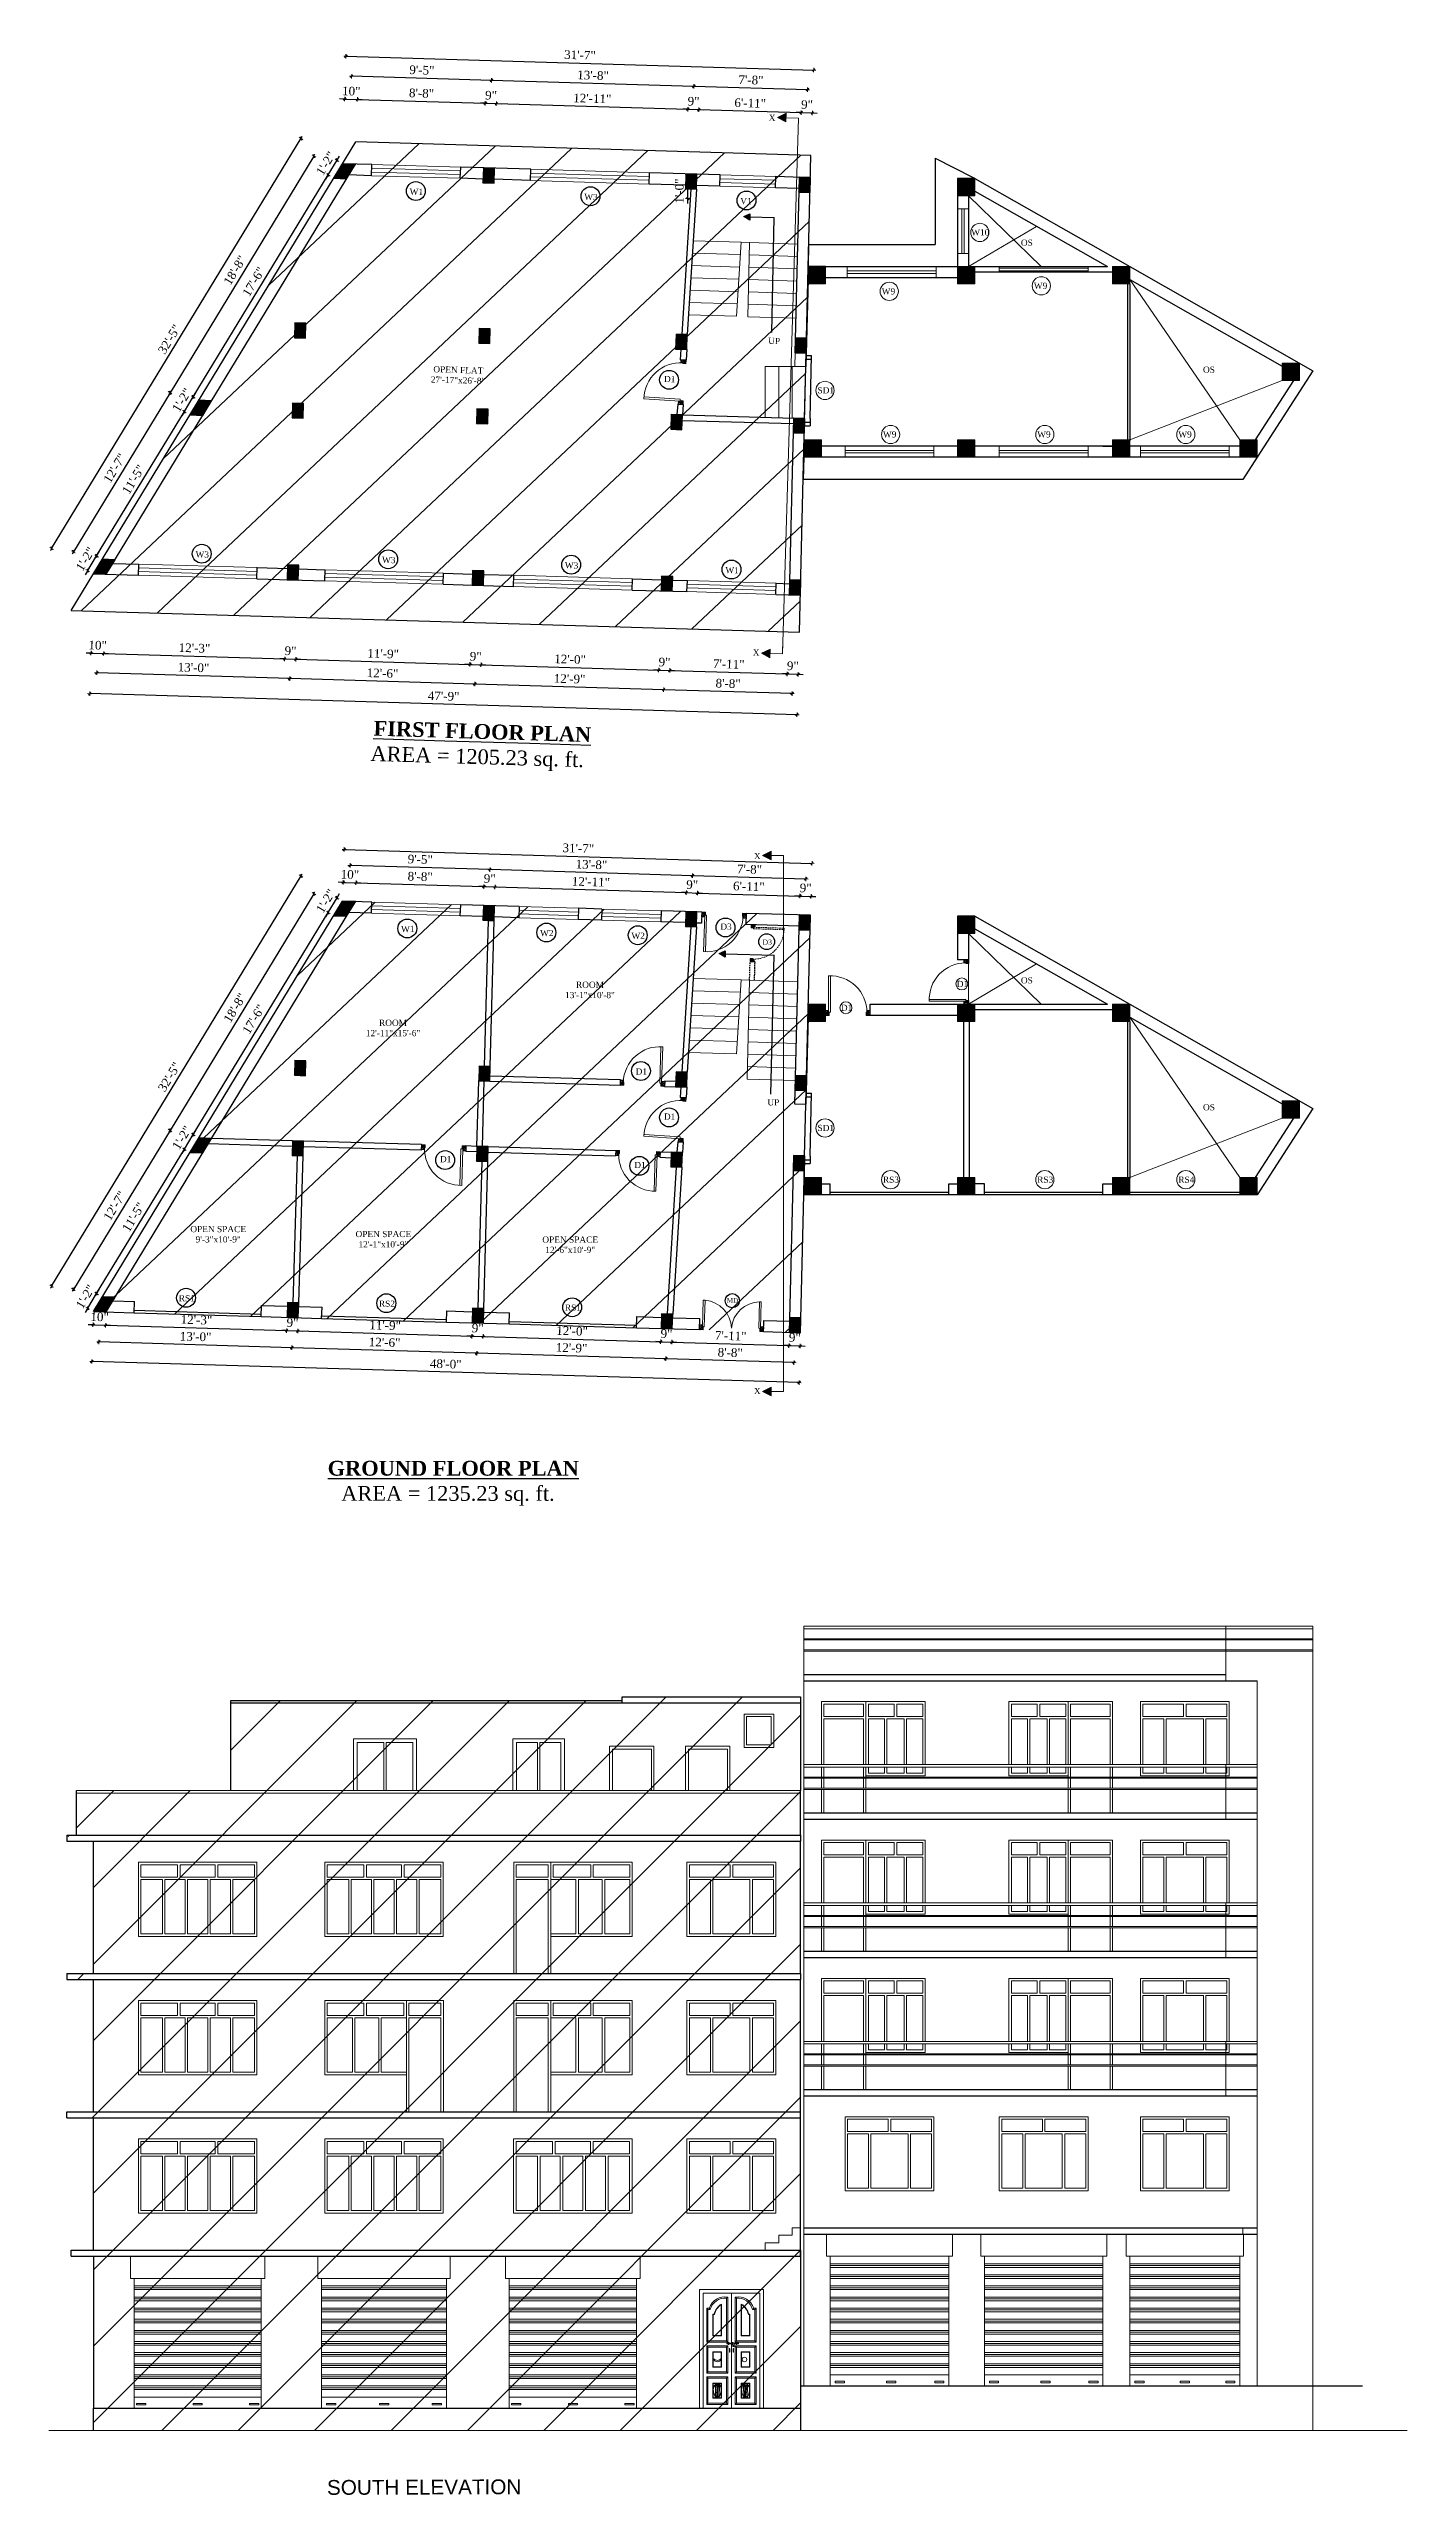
# Model space of a CAD drawing. Header units: inches. Extents: x 118463 to 132921, y -24238 to -19742.
# Drawn here: x 131821 to 132921, y -24238 to -22257 of the extents above; entities that cross this region are included whole.
import ezdxf

# ---------------------------------------------------------------- set-up
doc = ezdxf.new("R2010")
doc.units = ezdxf.units.IN
doc.header["$LTSCALE"] = 5
doc.header["$MEASUREMENT"] = 0
doc.linetypes.add('HIDDEN', pattern=[0.375, 0.25, -0.125])
for name, color, linetype, lineweight in [('A-WALL', 7, 'Continuous', 9), ('Dimension', 7, 'Continuous', 18), ('DOOR', 62, 'Continuous', 0), ('Dw', 2, 'Continuous', 18), ('Railing', 43, 'Continuous', 18), ('tefriş', 30, 'Continuous', 9), ('win', 5, 'Continuous', 18)]:
    doc.layers.add(name, color=color, linetype=linetype, lineweight=lineweight)
for name, color, linetype in [('column', 4, 'Continuous'), ('TEXT', 6, 'Continuous'), ('WALL', 7, 'Continuous')]:
    doc.layers.add(name, color=color, linetype=linetype)
doc.layers.add('dim line', color=7, linetype='Continuous', lineweight=15, true_color=0xfab2b2)
doc.styles.add('DIMTEXT', font='arial.ttf', dxfattribs={"height": 8})
doc.styles.add('ordinary', font='times.ttf')
doc.dimstyles.new('Copy of 96', dxfattribs={"dimtxt": 7, "dimasz": 4, "dimexe": 0.5, "dimexo": 0.5, "dimgap": 3, "dimtad": 1, "dimdec": 1, "dimzin": 11, "dimdsep": 46, "dimlunit": 4, "dimtxsty": 'ordinary', "dimblk": 'OBLIQUE', "dimcen": 0.09, "dimse1": 1, "dimse2": 1, "dimclrt": 6, "dimazin": 0, "dimtfac": 1, "dimtdec": 1, "dimtix": 1, "dimtmove": 2, "dimatfit": 3, "dimldrblk": 'leader', "dimfxl": 0.5, "dimfxlon": 1, "dimtolj": 1, "dimtzin": 0, "dimarcsym": 0})

msp = doc.modelspace()

# ---------------------------------------------------------------- texts
at = {"layer": 'column', "color": 0, "insert": (132124.4, -24225.3), "char_height": 12, "width": 216.272, "attachment_point": 2, "rotation": 0.2057, "style": 'DIMTEXT'}
msp.add_mtext('SOUTH ELEVATION', dxfattribs=at)
at = {"layer": 'TEXT', "style": 'ordinary'}
for s, rotation, p in [('W1', 358.2904, (132112.6, -22375.3)), ('W3', 358.2904, (132254, -22379.5)), ('V1', 358.2904, (132380.3, -22382.9)), ('UP', 358.2896, (132403, -22496.1)), ('D1', 358.2896, (132318.6, -22527)), ('W3', 358.2904, (131939.2, -22668.9)), ('W3', 358.2904, (132090.2, -22673.4)), ('W3', 358.2904, (132238.3, -22677.8)), ('W1', 358.2904, (132368.3, -22681.7))]:
    msp.add_text(s, height=5, rotation=rotation, dxfattribs=at).set_placement(p)
for s, height, p in [('W10', 5, (132567.5, -22408.3)), ('OS', 5, (132607.7, -22416.7)), ('W9', 5, (132495, -22456.1)), ('W9', 5, (132618.2, -22451.6)), ('OS', 5, (132755.2, -22519.5)), ('SD1', 5, (132443, -22536.2)), ('W9', 5, (132496, -22571.9)), ('W9', 5, (132620.9, -22571.9)), ('W9', 5, (132735.2, -22571.9)), ('W1', 5, (132105.7, -22972.3)), ('W2', 5, (132218.3, -22975.6)), ('W2', 5, (132292.3, -22977.8)), ('D3', 5, (132364.3, -22970.4)), ('D3', 4.17, (132398.4, -22982.6)), ('D1', 5, (132555.8, -23016.8)), ('OS', 5, (132607.7, -23013.9)), ('D1', 5, (132461.9, -23036.1)), ('D1', 5, (132295.7, -23087.7)), ('UP', 5, (132402.4, -23112.7)), ('D1', 5, (132318.6, -23124.2)), ('SD1', 5, (132443, -23133.4)), ('OS', 5, (132755.2, -23116.7)), ('D1', 5, (132137.2, -23158.7)), ('D1', 5, (132294.6, -23163.4)), ('RS3', 5, (132496, -23175.3)), ('RS3', 5, (132620.9, -23175.3)), ('RS4', 5, (132735.2, -23175.3)), ('RS1', 5, (131925.7, -23271.3)), ('MD', 3.75, (132369.5, -23272.4)), ('RS2', 5, (132087.8, -23275.7)), ('RS1', 5, (132238.4, -23278.9))]:
    msp.add_text(s, height=height, dxfattribs=at).set_placement(p)
at = {"layer": 'TEXT', "insert": (132151.8, -22528.1), "char_height": 5, "attachment_point": 8, "rotation": 358.2896, "style": 'ordinary'}
msp.add_mtext_dynamic_manual_height_columns('OPEN FLAT\\P27\'-17"x26\'-8"', width=101.569, gutter_width=1720.7, heights=[0], dxfattribs=at)
at = {"layer": 'TEXT', "char_height": 12, "width": 219.815, "attachment_point": 8, "rotation": 358.2896, "style": 'ordinary'}
for s, insert in [('{\\fTimes New Roman|b1|i0|c0|p18;\\LFIRST FLOOR PLAN}', (132171.4, -22816.1)), ('AREA = 1205.23 sq. ft.', (132167.1, -22840.2))]:
    msp.add_mtext(s, dxfattribs=dict(at, insert=insert))
at = {"layer": 'TEXT', "char_height": 5, "attachment_point": 8, "style": 'ordinary'}
for s, insert in [('ROOM\\P13\'-1"x10\'-8"', (132258.7, -23025.9)), ('ROOM\\P12\'-11"x15\'-6"', (132099.2, -23056.7)), ('OPEN SPACE\\P9\'-3"x10\'-9"', (131957.6, -23223.7)), ('OPEN SPACE\\P12\'-1"x10\'-9"', (132091.4, -23227.7)), ('OPEN SPACE\\P12\'-6"x10\'-9"', (132242.7, -23232.2))]:
    msp.add_mtext_dynamic_manual_height_columns(s, width=101.569, gutter_width=1720.7, heights=[0], dxfattribs=dict(at, insert=insert))
at = {"layer": 'TEXT', "char_height": 12, "width": 219.815, "attachment_point": 8, "style": 'ordinary'}
for s, insert in [('{\\fTimes New Roman|b1|i0|c0|p18;\\LGROUND FLOOR PLAN}', (132148, -23412.6)), ('AREA = 1235.23 sq. ft.', (132143.7, -23436.7))]:
    msp.add_mtext(s, dxfattribs=dict(at, insert=insert))

# ---------------------------------------------------------------- blocks, each defined once
blk = doc.blocks.new('C1a')
at = {"color": 1, "ltscale": 5}
for p, q in [((18657.7, 4625.8), (18648.7, 4625.8)), ((18648.7, 4625.8), (18648.8, 4613.8)), ((18657.8, 4613.8), (18657.7, 4625.8)), ((18648.8, 4613.8), (18657.8, 4613.8))]:
    blk.add_line(p, q, dxfattribs=at)
blk = doc.blocks.new('c2a')
at = {"color": 1, "ltscale": 5}
for p, q in [((18091.6, 4625.8), (18084.8, 4613.8)), ((18102, 4625.8), (18091.6, 4625.8)), ((18095.2, 4613.8), (18102, 4625.8)), ((18084.8, 4613.8), (18095.2, 4613.8))]:
    blk.add_line(p, q, dxfattribs=at)
blk = doc.blocks.new('A$C27B36B59')
at = {"layer": 'DOOR'}
for p, q in [((0, 4), (0, 0)), ((2.5, 4), (0, 4)), ((0, 0), (3, 0)), ((2.5, 2.5), (2.5, 4)), ((3, 2.5), (2.5, 2.5)), ((3, 0), (3, 2.5))]:
    blk.add_line(p, q, dxfattribs=at)
for centre, radius, start, end in [((-1.4, -0.5), 4.75, 22.1411, 72.838), ((1.3, 2.1), 1.64, 45.138, 144.8948), ((2.2, 0.3), 2.49, 83.3149, 152.658), ((0.1, 0.4), 2.05, 349.4875, 93.6805), ((2, -0.5), 2.01, 58.7447, 166.495), ((-0.1, 0.3), 1.13, 343.542, 86.947), ((2.1, -0.4), 1.17, 38.2816, 160.1519)]:
    blk.add_arc(centre, radius, start, end, dxfattribs=at)
blk = doc.blocks.new('D2')
at = {"layer": 'DOOR'}
for p, q in [((74474, 24047.6), (74474, 24018.1)), ((74474, 24047.6), (74475.5, 24047.6)), ((74475.5, 24047.6), (74475.5, 24018.1))]:
    blk.add_line(p, q, dxfattribs=at)
blk.add_arc((74474, 24047.6), 29.5, 180, 272.9146, dxfattribs=at)
at = {"layer": 'DOOR', "xscale": -1, "rotation": 180}
blk.add_blockref('A$C27B36B59', (74442, 24050.1), dxfattribs=at)
at = {"layer": 'DOOR', "rotation": 180}
blk.add_blockref('A$C27B36B59', (74478, 24050.1), dxfattribs=at)
blk = doc.blocks.new('smalldoor hidden')
at = {"layer": 'DOOR', "linetype": 'HIDDEN'}
for p, q in [((9851.6, -757.2), (9876.2, -757.2)), ((9851.6, -758.4), (9851.6, -757.2)), ((9851.6, -758.4), (9876.2, -758.4))]:
    blk.add_line(p, q, dxfattribs=at)
blk.add_arc((9851.6, -758.4), 24.6, 270, 2.9146, dxfattribs=at)
at = {"layer": 'DOOR', "linetype": 'HIDDEN', "yscale": 0.8333000000020547, "zscale": 0.8333000000002357, "rotation": 270}
for p, xscale in [((9849.5, -755.1), 0.8332999999984168), ((9849.5, -785.1), -0.8332999999984168)]:
    blk.add_blockref('A$C27B36B59', p, dxfattribs=dict(at, xscale=xscale))
blk = doc.blocks.new('x-x')
at = {"ltscale": 5}
for points in [[(11364, -701.5), (11364, -694.5), (11357.1, -698.1)], [(11364, -1135.5), (11364, -1128.5), (11357.1, -1132.1)]]:
    blk.add_hatch(color=256, dxfattribs=at).paths.add_polyline_path(points)
for p, q in [((11364, -694.5), (11357.1, -698.1)), ((11357.1, -698.1), (11364, -701.5)), ((11364, -701.5), (11364, -694.5)), ((11374.1, -698.1), (11364, -698.1)), ((11374.1, -698.1), (11374.1, -1132.1)), ((11364, -1128.5), (11357.1, -1132.1)), ((11364, -1135.5), (11364, -1128.5)), ((11357.1, -1132.1), (11364, -1135.5)), ((11374.1, -1132.1), (11364, -1132.1))]:
    blk.add_line(p, q, dxfattribs=at)
at = {"layer": 'A-WALL', "color": 1, "ltscale": 5}
blk.add_line((11374.1, -1120.1), (11374.1, -1132.1), dxfattribs=at)
at = {"layer": 'TEXT', "style": 'ordinary'}
for p in [(11350.1, -701), (11350.1, -1134.1)]:
    blk.add_text('X', height=5, dxfattribs=at).set_placement(p)
blk = doc.blocks.new('oblique')
at = {"color": 0, "lineweight": -2}
blk.add_line((0.25, 0.25), (-0.25, -0.25), dxfattribs=at)
at = {"layer": 'dim line', "lineweight": 9}
for p, q in [((-0.4375, 0), (0.4375, 0)), ((0, 0.4375), (0, -0.4375))]:
    blk.add_line(p, q, dxfattribs=at)
blk = doc.blocks.new('*D3508')
at = {"layer": 'A-WALL', "color": 0, "lineweight": -2, "ltscale": 50, "transparency": 16777216}
blk.add_line((132424, -23320.9), (132320.1, -23317.8), dxfattribs=at)
at = {"layer": 'Defpoints', "color": 0, "ltscale": 50, "transparency": 16777216}
for p in [(132320.8, -23293.4), (132424.8, -23296.5), (132320.1, -23317.8)]:
    blk.add_point(p, dxfattribs=at)
at = {"layer": 'A-WALL', "color": 0, "lineweight": -2, "ltscale": 50, "transparency": 16777216, "xscale": 4, "yscale": 4, "zscale": 4}
for p, rotation in [((132320.1, -23317.8), 178.2899854281403), ((132424, -23320.9), 358.2899854281403)]:
    blk.add_blockref('oblique', p, dxfattribs=dict(at, rotation=rotation))
at = {"layer": 'A-WALL', "color": 6, "ltscale": 50, "transparency": 16777216, "insert": (132372.3, -23312.8), "char_height": 7, "attachment_point": 5, "rotation": 358.29, "style": 'ordinary'}
blk.add_mtext('\\A1;8\'-8"', dxfattribs=at)
blk = doc.blocks.new('_OBLIQUE')
at = {"color": 0, "linetype": 'ByBlock'}
blk.add_line((-0.5, -0.5), (0.5, 0.5), dxfattribs=at)
blk = doc.blocks.new('leader')
at = {"layer": 'Dimension'}
for p, q in [((-4.42, 0), (4.42, 0)), ((0, -4.33), (0, 4.33))]:
    blk.add_line(p, q, dxfattribs=at)
blk = doc.blocks.new('*D3509')
at = {"layer": 'A-WALL', "color": 0, "lineweight": -2, "ltscale": 50, "transparency": 16777216}
blk.add_line((132320.1, -23317.8), (132167.1, -23313.3), dxfattribs=at)
at = {"layer": 'Defpoints', "color": 0, "ltscale": 50, "transparency": 16777216}
for p in [(132167.9, -23288.9), (132320.8, -23293.4), (132167.1, -23313.3)]:
    blk.add_point(p, dxfattribs=at)
at = {"layer": 'A-WALL', "color": 0, "lineweight": -2, "ltscale": 50, "transparency": 16777216, "xscale": 4, "yscale": 4, "zscale": 4}
for p, rotation in [((132167.1, -23313.3), 178.2899854281418), ((132320.1, -23317.8), 358.2899854281418)]:
    blk.add_blockref('oblique', p, dxfattribs=dict(at, rotation=rotation))
at = {"layer": 'A-WALL', "color": 6, "ltscale": 50, "transparency": 16777216, "insert": (132243.8, -23309), "char_height": 7, "attachment_point": 5, "rotation": 358.29, "style": 'ordinary'}
blk.add_mtext('\\A1;12\'-9"', dxfattribs=at)
blk = doc.blocks.new('*D3510')
at = {"layer": 'A-WALL', "color": 0, "lineweight": -2, "ltscale": 50, "transparency": 16777216}
blk.add_line((132167.1, -23313.3), (132017.2, -23308.8), dxfattribs=at)
at = {"layer": 'Defpoints', "color": 0, "ltscale": 50, "transparency": 16777216}
for p in [(132017.9, -23284.4), (132167.9, -23288.9), (132017.2, -23308.8)]:
    blk.add_point(p, dxfattribs=at)
at = {"layer": 'A-WALL', "color": 0, "lineweight": -2, "ltscale": 50, "transparency": 16777216, "xscale": 4, "yscale": 4, "zscale": 4}
for p, rotation in [((132017.2, -23308.8), 178.2899854281418), ((132167.1, -23313.3), 358.2899854281418)]:
    blk.add_blockref('oblique', p, dxfattribs=dict(at, rotation=rotation))
at = {"layer": 'A-WALL', "color": 6, "ltscale": 50, "transparency": 16777216, "insert": (132092.4, -23304.5), "char_height": 7, "attachment_point": 5, "rotation": 358.29, "style": 'ordinary'}
blk.add_mtext('\\A1;12\'-6"', dxfattribs=at)
blk = doc.blocks.new('*D3511')
at = {"layer": 'A-WALL', "color": 0, "lineweight": -2, "ltscale": 50, "transparency": 16777216}
blk.add_line((132017.2, -23308.8), (131861, -23304.1), dxfattribs=at)
at = {"layer": 'Defpoints', "color": 0, "ltscale": 50, "transparency": 16777216}
for p in [(131861.7, -23279.7), (132017.9, -23284.4), (131861, -23304.1)]:
    blk.add_point(p, dxfattribs=at)
at = {"layer": 'A-WALL', "color": 0, "lineweight": -2, "ltscale": 50, "transparency": 16777216, "xscale": 4, "yscale": 4, "zscale": 4}
for p, rotation in [((131861, -23304.1), 178.2899854281418), ((132017.2, -23308.8), 358.2899854281418)]:
    blk.add_blockref('oblique', p, dxfattribs=dict(at, rotation=rotation))
at = {"layer": 'A-WALL', "color": 6, "ltscale": 50, "transparency": 16777216, "insert": (131939.3, -23299.9), "char_height": 7, "attachment_point": 5, "rotation": 358.29, "style": 'ordinary'}
blk.add_mtext('\\A1;13\'-0"', dxfattribs=at)
blk = doc.blocks.new('*D3372')
at = {"layer": 'A-WALL', "color": 0, "lineweight": -2, "ltscale": 50, "transparency": 16777216}
blk.add_line((132428.1, -23337.1), (131855.3, -23320), dxfattribs=at)
at = {"layer": 'Defpoints', "color": 0, "ltscale": 50, "transparency": 16777216}
for p in [(131856.5, -23279.6), (132429.3, -23296.7), (131855.3, -23320)]:
    blk.add_point(p, dxfattribs=at)
at = {"layer": 'A-WALL', "color": 0, "lineweight": -2, "ltscale": 50, "transparency": 16777216, "xscale": 4, "yscale": 4, "zscale": 4}
for p, rotation in [((131855.3, -23320), 178.2899854281418), ((132428.1, -23337.1), 358.2899854281418)]:
    blk.add_blockref('oblique', p, dxfattribs=dict(at, rotation=rotation))
at = {"layer": 'A-WALL', "color": 6, "ltscale": 50, "transparency": 16777216, "insert": (132141.9, -23322), "char_height": 7, "attachment_point": 5, "rotation": 358.29, "style": 'ordinary'}
blk.add_mtext('\\A1;48\'-0"', dxfattribs=at)
blk = doc.blocks.new('*D3512')
at = {"layer": 'A-WALL', "color": 0, "lineweight": -2, "ltscale": 50, "transparency": 16777216}
for p, q in [((131852, -23276.8), (131859.1, -23265)), ((131859.1, -23265), (131861.2, -23261.6)), ((131852, -23276.8), (131849.9, -23280.2))]:
    blk.add_line(p, q, dxfattribs=at)
at = {"layer": 'Defpoints', "color": 0, "ltscale": 50, "transparency": 16777216}
for p in [(131859.1, -23265), (131863.7, -23267.8), (131856.5, -23279.6)]:
    blk.add_point(p, dxfattribs=at)
at = {"layer": 'A-WALL', "color": 0, "lineweight": -2, "ltscale": 50, "transparency": 16777216, "xscale": 4, "yscale": 4, "zscale": 4}
for p, rotation in [((131859.1, -23265), 238.7014709223615), ((131852, -23276.8), 58.70147092236149)]:
    blk.add_blockref('oblique', p, dxfattribs=dict(at, rotation=rotation))
at = {"layer": 'A-WALL', "color": 6, "ltscale": 50, "transparency": 16777216, "insert": (131850, -23267.5), "char_height": 7, "attachment_point": 5, "rotation": 58.7015, "style": 'ordinary'}
blk.add_mtext('\\A1;1\'-2"', dxfattribs=at)
blk = doc.blocks.new('*D3513')
at = {"layer": 'A-WALL', "color": 0, "lineweight": -2, "ltscale": 50, "transparency": 16777216}
blk.add_line((131859.1, -23265), (131930.2, -23148.1), dxfattribs=at)
at = {"layer": 'Defpoints', "color": 0, "ltscale": 50, "transparency": 16777216}
for p in [(131930.2, -23148.1), (131934.8, -23150.8), (131863.7, -23267.8)]:
    blk.add_point(p, dxfattribs=at)
at = {"layer": 'A-WALL', "color": 0, "lineweight": -2, "ltscale": 50, "transparency": 16777216, "xscale": 4, "yscale": 4, "zscale": 4}
for p, rotation in [((131930.2, -23148.1), 58.70147092263777), ((131859.1, -23265), 238.7014709226378)]:
    blk.add_blockref('oblique', p, dxfattribs=dict(at, rotation=rotation))
at = {"layer": 'A-WALL', "color": 6, "ltscale": 50, "transparency": 16777216, "insert": (131889.1, -23203.1), "char_height": 7, "attachment_point": 5, "rotation": 58.7015, "style": 'ordinary'}
blk.add_mtext('\\A1;11\'-5"', dxfattribs=at)
blk = doc.blocks.new('*D3514')
at = {"layer": 'A-WALL', "color": 0, "lineweight": -2, "ltscale": 50, "transparency": 16777216}
for p, q in [((131930.2, -23148.1), (131928.1, -23151.5)), ((131930.2, -23148.1), (131937.4, -23136.3)), ((131937.4, -23136.3), (131939.5, -23132.9))]:
    blk.add_line(p, q, dxfattribs=at)
at = {"layer": 'Defpoints', "color": 0, "ltscale": 50, "transparency": 16777216}
for p in [(131934.8, -23150.8), (131937.4, -23136.3), (131941.9, -23139)]:
    blk.add_point(p, dxfattribs=at)
at = {"layer": 'A-WALL', "color": 0, "lineweight": -2, "ltscale": 50, "transparency": 16777216, "xscale": 4, "yscale": 4, "zscale": 4}
for p, rotation in [((131930.2, -23148.1), 58.70147092263776), ((131937.4, -23136.3), 238.7014709226378)]:
    blk.add_blockref('oblique', p, dxfattribs=dict(at, rotation=rotation))
at = {"layer": 'A-WALL', "color": 6, "ltscale": 50, "transparency": 16777216, "insert": (131928.2, -23138.8), "char_height": 7, "attachment_point": 5, "rotation": 58.7015, "style": 'ordinary'}
blk.add_mtext('\\A1;1\'-2"', dxfattribs=at)
blk = doc.blocks.new('*D3515')
at = {"layer": 'A-WALL', "color": 0, "lineweight": -2, "ltscale": 50, "transparency": 16777216}
blk.add_line((131937.4, -23136.3), (132046.7, -22956.5), dxfattribs=at)
at = {"layer": 'Defpoints', "color": 0, "ltscale": 50, "transparency": 16777216}
for p in [(132046.7, -22956.5), (132051.3, -22959.2), (131941.9, -23139)]:
    blk.add_point(p, dxfattribs=at)
at = {"layer": 'A-WALL', "color": 0, "lineweight": -2, "ltscale": 50, "transparency": 16777216, "xscale": 4, "yscale": 4, "zscale": 4}
for p, rotation in [((132046.7, -22956.5), 58.70147092263777), ((131937.4, -23136.3), 238.7014709226378)]:
    blk.add_blockref('oblique', p, dxfattribs=dict(at, rotation=rotation))
at = {"layer": 'A-WALL', "color": 6, "ltscale": 50, "transparency": 16777216, "insert": (131986.4, -23042.9), "char_height": 7, "attachment_point": 5, "rotation": 58.7015, "style": 'ordinary'}
blk.add_mtext('\\A1;17\'-6"', dxfattribs=at)
blk = doc.blocks.new('*D3516')
at = {"layer": 'A-WALL', "color": 0, "lineweight": -2, "ltscale": 50, "transparency": 16777216}
for p, q in [((132046.7, -22956.5), (132053.9, -22944.7)), ((132053.9, -22944.7), (132056, -22941.2)), ((132046.7, -22956.5), (132044.6, -22959.9))]:
    blk.add_line(p, q, dxfattribs=at)
at = {"layer": 'Defpoints', "color": 0, "ltscale": 50, "transparency": 16777216}
for p in [(132053.9, -22944.7), (132058.4, -22947.4), (132051.3, -22959.2)]:
    blk.add_point(p, dxfattribs=at)
at = {"layer": 'A-WALL', "color": 0, "lineweight": -2, "ltscale": 50, "transparency": 16777216, "xscale": 4, "yscale": 4, "zscale": 4}
for p, rotation in [((132053.9, -22944.7), 238.7014709226378), ((132046.7, -22956.5), 58.70147092263776)]:
    blk.add_blockref('oblique', p, dxfattribs=dict(at, rotation=rotation))
at = {"layer": 'A-WALL', "color": 6, "ltscale": 50, "transparency": 16777216, "insert": (132044.7, -22947.2), "char_height": 7, "attachment_point": 5, "rotation": 58.7015, "style": 'ordinary'}
blk.add_mtext('\\A1;1\'-2"', dxfattribs=at)
blk = doc.blocks.new('*D3517')
at = {"layer": 'A-WALL', "color": 0, "lineweight": -2, "ltscale": 50, "transparency": 16777216}
blk.add_line((132035.1, -22941.3), (131918.6, -23132.9), dxfattribs=at)
at = {"layer": 'Defpoints', "color": 0, "ltscale": 50, "transparency": 16777216}
for p in [(132054.9, -22953.3), (131918.6, -23132.9), (131938.4, -23144.9)]:
    blk.add_point(p, dxfattribs=at)
at = {"layer": 'A-WALL', "color": 0, "lineweight": -2, "ltscale": 50, "transparency": 16777216, "xscale": 4, "yscale": 4, "zscale": 4}
for p, rotation in [((132035.1, -22941.3), 58.7014709224049), ((131918.6, -23132.9), 238.7014709224049)]:
    blk.add_blockref('oblique', p, dxfattribs=dict(at, rotation=rotation))
at = {"layer": 'A-WALL', "color": 6, "ltscale": 50, "transparency": 16777216, "insert": (131971.2, -23033.7), "char_height": 7, "attachment_point": 5, "rotation": 58.7015, "style": 'ordinary'}
blk.add_mtext('\\A1;18\'-8"', dxfattribs=at)
blk = doc.blocks.new('*D3518')
at = {"layer": 'A-WALL', "color": 0, "lineweight": -2, "ltscale": 50, "transparency": 16777216}
blk.add_line((131918.6, -23132.9), (131840.3, -23261.6), dxfattribs=at)
at = {"layer": 'Defpoints', "color": 0, "ltscale": 50, "transparency": 16777216}
for p in [(131938.4, -23144.9), (131840.3, -23261.6), (131860.1, -23273.7)]:
    blk.add_point(p, dxfattribs=at)
at = {"layer": 'A-WALL', "color": 0, "lineweight": -2, "ltscale": 50, "transparency": 16777216, "xscale": 4, "yscale": 4, "zscale": 4}
for p, rotation in [((131918.6, -23132.9), 58.70147092263783), ((131840.3, -23261.6), 238.7014709226378)]:
    blk.add_blockref('oblique', p, dxfattribs=dict(at, rotation=rotation))
at = {"layer": 'A-WALL', "color": 6, "ltscale": 50, "transparency": 16777216, "insert": (131873.8, -23193.9), "char_height": 7, "attachment_point": 5, "rotation": 58.7015, "style": 'ordinary'}
blk.add_mtext('\\A1;12\'-7"', dxfattribs=at)
blk = doc.blocks.new('*D3373')
at = {"layer": 'A-WALL', "color": 0, "lineweight": -2, "ltscale": 50, "transparency": 16777216}
blk.add_line((131822.7, -23259), (132024.7, -22926.9), dxfattribs=at)
at = {"layer": 'Defpoints', "color": 0, "ltscale": 50, "transparency": 16777216}
for p in [(132024.7, -22926.9), (132058.4, -22947.4), (131856.5, -23279.6)]:
    blk.add_point(p, dxfattribs=at)
at = {"layer": 'A-WALL', "color": 0, "lineweight": -2, "ltscale": 50, "transparency": 16777216, "xscale": 4, "yscale": 4, "zscale": 4}
for p, rotation in [((132024.7, -22926.9), 58.70147092240745), ((131822.7, -23259), 238.7014709224074)]:
    blk.add_blockref('oblique', p, dxfattribs=dict(at, rotation=rotation))
at = {"layer": 'A-WALL', "color": 6, "ltscale": 50, "transparency": 16777216, "insert": (131918.1, -23089.6), "char_height": 7, "attachment_point": 5, "rotation": 58.7015, "style": 'ordinary'}
blk.add_mtext('\\A1;32\'-5"', dxfattribs=at)
blk = doc.blocks.new('*D3519')
at = {"layer": 'A-WALL', "color": 0, "lineweight": -2, "ltscale": 50, "transparency": 16777216}
for p, q in [((132058.9, -22932.1), (132054.9, -22932)), ((132058.9, -22932.1), (132069.2, -22932.4)), ((132069.2, -22932.4), (132073.2, -22932.6))]:
    blk.add_line(p, q, dxfattribs=at)
at = {"layer": 'Defpoints', "color": 0, "ltscale": 50, "transparency": 16777216}
for p in [(132069.2, -22932.4), (132058.4, -22947.4), (132068.8, -22947.7)]:
    blk.add_point(p, dxfattribs=at)
at = {"layer": 'A-WALL', "color": 0, "lineweight": -2, "ltscale": 50, "transparency": 16777216, "xscale": 4, "yscale": 4, "zscale": 4}
for p, rotation in [((132058.9, -22932.1), 358.2899854281607), ((132069.2, -22932.4), 178.2899854281607)]:
    blk.add_blockref('oblique', p, dxfattribs=dict(at, rotation=rotation))
at = {"layer": 'A-WALL', "color": 6, "ltscale": 50, "transparency": 16777216, "insert": (132064.3, -22925.7), "char_height": 7, "attachment_point": 5, "rotation": 358.29, "style": 'ordinary'}
blk.add_mtext('\\A1;10"', dxfattribs=at)
blk = doc.blocks.new('*D3520')
at = {"layer": 'A-WALL', "color": 0, "lineweight": -2, "ltscale": 50, "transparency": 16777216}
blk.add_line((132069.2, -22932.4), (132172.8, -22935.5), dxfattribs=at)
at = {"layer": 'Defpoints', "color": 0, "ltscale": 50, "transparency": 16777216}
for p in [(132068.8, -22947.7), (132172.4, -22950.8), (132172.8, -22935.5)]:
    blk.add_point(p, dxfattribs=at)
at = {"layer": 'A-WALL', "color": 0, "lineweight": -2, "ltscale": 50, "transparency": 16777216, "xscale": 4, "yscale": 4, "zscale": 4}
for p, rotation in [((132069.2, -22932.4), 178.2899854281418), ((132172.8, -22935.5), 358.2899854281418)]:
    blk.add_blockref('oblique', p, dxfattribs=dict(at, rotation=rotation))
at = {"layer": 'A-WALL', "color": 6, "ltscale": 50, "transparency": 16777216, "insert": (132121.2, -22927.4), "char_height": 7, "attachment_point": 5, "rotation": 358.29, "style": 'ordinary'}
blk.add_mtext('\\A1;8\'-8"', dxfattribs=at)
blk = doc.blocks.new('*D3521')
at = {"layer": 'A-WALL', "color": 0, "lineweight": -2, "ltscale": 50, "transparency": 16777216}
for p, q in [((132172.8, -22935.5), (132168.8, -22935.4)), ((132172.8, -22935.5), (132181.8, -22935.8)), ((132181.8, -22935.8), (132185.8, -22935.9))]:
    blk.add_line(p, q, dxfattribs=at)
at = {"layer": 'Defpoints', "color": 0, "ltscale": 50, "transparency": 16777216}
for p in [(132172.4, -22950.8), (132181.4, -22951.1), (132181.8, -22935.8)]:
    blk.add_point(p, dxfattribs=at)
at = {"layer": 'A-WALL', "color": 0, "lineweight": -2, "ltscale": 50, "transparency": 16777216, "xscale": 4, "yscale": 4, "zscale": 4}
for p, rotation in [((132172.8, -22935.5), 358.2899854281418), ((132181.8, -22935.8), 178.2899854281418)]:
    blk.add_blockref('oblique', p, dxfattribs=dict(at, rotation=rotation))
at = {"layer": 'A-WALL', "color": 6, "ltscale": 50, "transparency": 16777216, "insert": (132177.5, -22929.1), "char_height": 7, "attachment_point": 5, "rotation": 358.29, "style": 'ordinary'}
blk.add_mtext('\\A1;9"', dxfattribs=at)
blk = doc.blocks.new('*D3522')
at = {"layer": 'A-WALL', "color": 0, "lineweight": -2, "ltscale": 50, "transparency": 16777216}
blk.add_line((132181.8, -22935.8), (132336.8, -22940.4), dxfattribs=at)
at = {"layer": 'Defpoints', "color": 0, "ltscale": 50, "transparency": 16777216}
for p in [(132181.4, -22951.1), (132336.8, -22940.4), (132336.3, -22955.7)]:
    blk.add_point(p, dxfattribs=at)
at = {"layer": 'A-WALL', "color": 0, "lineweight": -2, "ltscale": 50, "transparency": 16777216, "xscale": 4, "yscale": 4, "zscale": 4}
for p, rotation in [((132181.8, -22935.8), 178.2899854281418), ((132336.8, -22940.4), 358.2899854281418)]:
    blk.add_blockref('oblique', p, dxfattribs=dict(at, rotation=rotation))
at = {"layer": 'A-WALL', "color": 6, "ltscale": 50, "transparency": 16777216, "insert": (132259.5, -22931.6), "char_height": 7, "attachment_point": 5, "rotation": 358.29, "style": 'ordinary'}
blk.add_mtext('\\A1;12\'-11"', dxfattribs=at)
blk = doc.blocks.new('*D3523')
at = {"layer": 'A-WALL', "color": 0, "lineweight": -2, "ltscale": 50, "transparency": 16777216}
for p, q in [((132336.8, -22940.4), (132332.8, -22940.3)), ((132336.8, -22940.4), (132345.8, -22940.7)), ((132345.8, -22940.7), (132349.8, -22940.8))]:
    blk.add_line(p, q, dxfattribs=at)
at = {"layer": 'Defpoints', "color": 0, "ltscale": 50, "transparency": 16777216}
for p in [(132345.8, -22940.7), (132336.3, -22955.7), (132345.3, -22956)]:
    blk.add_point(p, dxfattribs=at)
at = {"layer": 'A-WALL', "color": 0, "lineweight": -2, "ltscale": 50, "transparency": 16777216, "xscale": 4, "yscale": 4, "zscale": 4}
for p, rotation in [((132336.8, -22940.4), 358.2899854281418), ((132345.8, -22940.7), 178.2899854281418)]:
    blk.add_blockref('oblique', p, dxfattribs=dict(at, rotation=rotation))
at = {"layer": 'A-WALL', "color": 6, "ltscale": 50, "transparency": 16777216, "insert": (132341.5, -22934), "char_height": 7, "attachment_point": 5, "rotation": 358.29, "style": 'ordinary'}
blk.add_mtext('\\A1;9"', dxfattribs=at)
blk = doc.blocks.new('*D3524')
at = {"layer": 'A-WALL', "color": 0, "lineweight": -2, "ltscale": 50, "transparency": 16777216}
blk.add_line((132345.8, -22940.7), (132428.7, -22943.2), dxfattribs=at)
at = {"layer": 'Defpoints', "color": 0, "ltscale": 50, "transparency": 16777216}
for p in [(132428.7, -22943.2), (132345.3, -22956), (132428.3, -22958.5)]:
    blk.add_point(p, dxfattribs=at)
at = {"layer": 'A-WALL', "color": 0, "lineweight": -2, "ltscale": 50, "transparency": 16777216, "xscale": 4, "yscale": 4, "zscale": 4}
for p, rotation in [((132345.8, -22940.7), 178.2899854281418), ((132428.7, -22943.2), 358.2899854281418)]:
    blk.add_blockref('oblique', p, dxfattribs=dict(at, rotation=rotation))
at = {"layer": 'A-WALL', "color": 6, "ltscale": 50, "transparency": 16777216, "insert": (132387.4, -22935.4), "char_height": 7, "attachment_point": 5, "rotation": 358.29, "style": 'ordinary'}
blk.add_mtext('\\A1;6\'-11"', dxfattribs=at)
blk = doc.blocks.new('*D3525')
at = {"layer": 'A-WALL', "color": 0, "lineweight": -2, "ltscale": 50, "transparency": 16777216}
for p, q in [((132428.7, -22943.2), (132424.7, -22943.1)), ((132428.7, -22943.2), (132437.7, -22943.4)), ((132437.7, -22943.4), (132441.7, -22943.6))]:
    blk.add_line(p, q, dxfattribs=at)
at = {"layer": 'Defpoints', "color": 0, "ltscale": 50, "transparency": 16777216}
for p in [(132437.7, -22943.4), (132428.3, -22958.5), (132437.3, -22958.7)]:
    blk.add_point(p, dxfattribs=at)
at = {"layer": 'A-WALL', "color": 0, "lineweight": -2, "ltscale": 50, "transparency": 16777216, "xscale": 4, "yscale": 4, "zscale": 4}
for p, rotation in [((132428.7, -22943.2), 358.2899854281418), ((132437.7, -22943.4), 178.2899854281418)]:
    blk.add_blockref('oblique', p, dxfattribs=dict(at, rotation=rotation))
at = {"layer": 'A-WALL', "color": 6, "ltscale": 50, "transparency": 16777216, "insert": (132433.4, -22936.7), "char_height": 7, "attachment_point": 5, "rotation": 358.29, "style": 'ordinary'}
blk.add_mtext('\\A1;9"', dxfattribs=at)
blk = doc.blocks.new('*D3526')
at = {"layer": 'A-WALL', "color": 0, "lineweight": -2, "ltscale": 50, "transparency": 16777216}
blk.add_line((132433.6, -22929.4), (132341.7, -22926.7), dxfattribs=at)
at = {"layer": 'Defpoints', "color": 0, "ltscale": 50, "transparency": 16777216}
for p in [(132341.7, -22926.7), (132340.8, -22955.9), (132432.8, -22958.6)]:
    blk.add_point(p, dxfattribs=at)
at = {"layer": 'A-WALL', "color": 0, "lineweight": -2, "ltscale": 50, "transparency": 16777216, "xscale": 4, "yscale": 4, "zscale": 4}
for p, rotation in [((132341.7, -22926.7), 178.2899854281411), ((132433.6, -22929.4), 358.2899854281411)]:
    blk.add_blockref('oblique', p, dxfattribs=dict(at, rotation=rotation))
at = {"layer": 'A-WALL', "color": 6, "ltscale": 50, "transparency": 16777216, "insert": (132387.9, -22921.5), "char_height": 7, "attachment_point": 5, "rotation": 358.29, "style": 'ordinary'}
blk.add_mtext('\\A1;7\'-8"', dxfattribs=at)
blk = doc.blocks.new('*D3527')
at = {"layer": 'A-WALL', "color": 0, "lineweight": -2, "ltscale": 50, "transparency": 16777216}
blk.add_line((132341.7, -22926.7), (132177.8, -22921.8), dxfattribs=at)
at = {"layer": 'Defpoints', "color": 0, "ltscale": 50, "transparency": 16777216}
for p in [(132177.8, -22921.8), (132176.9, -22951), (132340.8, -22955.9)]:
    blk.add_point(p, dxfattribs=at)
at = {"layer": 'A-WALL', "color": 0, "lineweight": -2, "ltscale": 50, "transparency": 16777216, "xscale": 4, "yscale": 4, "zscale": 4}
for p, rotation in [((132177.8, -22921.8), 178.2899854281418), ((132341.7, -22926.7), 358.2899854281418)]:
    blk.add_blockref('oblique', p, dxfattribs=dict(at, rotation=rotation))
at = {"layer": 'A-WALL', "color": 6, "ltscale": 50, "transparency": 16777216, "insert": (132259.9, -22917.7), "char_height": 7, "attachment_point": 5, "rotation": 358.29, "style": 'ordinary'}
blk.add_mtext('\\A1;13\'-8"', dxfattribs=at)
blk = doc.blocks.new('*D3528')
at = {"layer": 'A-WALL', "color": 0, "lineweight": -2, "ltscale": 50, "transparency": 16777216}
blk.add_line((132177.8, -22921.8), (132064.5, -22918.4), dxfattribs=at)
at = {"layer": 'Defpoints', "color": 0, "ltscale": 50, "transparency": 16777216}
for p in [(132064.5, -22918.4), (132063.6, -22947.6), (132176.9, -22951)]:
    blk.add_point(p, dxfattribs=at)
at = {"layer": 'A-WALL', "color": 0, "lineweight": -2, "ltscale": 50, "transparency": 16777216, "xscale": 4, "yscale": 4, "zscale": 4}
for p, rotation in [((132064.5, -22918.4), 178.2899854281418), ((132177.8, -22921.8), 358.2899854281418)]:
    blk.add_blockref('oblique', p, dxfattribs=dict(at, rotation=rotation))
at = {"layer": 'A-WALL', "color": 6, "ltscale": 50, "transparency": 16777216, "insert": (132121.3, -22913.5), "char_height": 7, "attachment_point": 5, "rotation": 358.29, "style": 'ordinary'}
blk.add_mtext('\\A1;9\'-5"', dxfattribs=at)
blk = doc.blocks.new('*D3374')
at = {"layer": 'A-WALL', "color": 0, "lineweight": -2, "ltscale": 50, "transparency": 16777216}
blk.add_line((132059.7, -22905.4), (132438.5, -22916.7), dxfattribs=at)
at = {"layer": 'Defpoints', "color": 0, "ltscale": 50, "transparency": 16777216}
for p in [(132438.5, -22916.7), (132058.4, -22947.4), (132437.3, -22958.7)]:
    blk.add_point(p, dxfattribs=at)
at = {"layer": 'A-WALL', "color": 0, "lineweight": -2, "ltscale": 50, "transparency": 16777216, "xscale": 4, "yscale": 4, "zscale": 4}
for p, rotation in [((132059.7, -22905.4), 178.2899854281418), ((132438.5, -22916.7), 358.2899854281418)]:
    blk.add_blockref('oblique', p, dxfattribs=dict(at, rotation=rotation))
at = {"layer": 'A-WALL', "color": 6, "ltscale": 50, "transparency": 16777216, "insert": (132249.3, -22904.5), "char_height": 7, "attachment_point": 5, "rotation": 358.29, "style": 'ordinary'}
blk.add_mtext('\\A1;31\'-7"', dxfattribs=at)
blk = doc.blocks.new('*D3375')
at = {"layer": 'A-WALL', "color": 0, "lineweight": -2, "ltscale": 50, "transparency": 16777216}
for p, q in [((131856.2, -23290.3), (131852.2, -23290.2)), ((131856.2, -23290.3), (131866.5, -23290.6)), ((131866.5, -23290.6), (131870.5, -23290.7))]:
    blk.add_line(p, q, dxfattribs=at)
at = {"layer": 'Defpoints', "color": 0, "ltscale": 50, "transparency": 16777216}
for p in [(131856.5, -23279.6), (131866.9, -23279.9), (131866.5, -23290.6)]:
    blk.add_point(p, dxfattribs=at)
at = {"layer": 'A-WALL', "color": 0, "lineweight": -2, "ltscale": 50, "transparency": 16777216, "xscale": 4, "yscale": 4, "zscale": 4}
for p, rotation in [((131856.2, -23290.3), 358.2899854281418), ((131866.5, -23290.6), 178.2899854281418)]:
    blk.add_blockref('oblique', p, dxfattribs=dict(at, rotation=rotation))
at = {"layer": 'A-WALL', "color": 6, "ltscale": 50, "transparency": 16777216, "insert": (131861.6, -23283.9), "char_height": 7, "attachment_point": 5, "rotation": 358.29, "style": 'ordinary'}
blk.add_mtext('\\A1;10"', dxfattribs=at)
blk = doc.blocks.new('*D3376')
at = {"layer": 'A-WALL', "color": 0, "lineweight": -2, "ltscale": 50, "transparency": 16777216}
blk.add_line((131866.5, -23290.6), (132013.1, -23295), dxfattribs=at)
at = {"layer": 'Defpoints', "color": 0, "ltscale": 50, "transparency": 16777216}
for p in [(131866.9, -23279.9), (132013.4, -23284.2), (132013.1, -23295)]:
    blk.add_point(p, dxfattribs=at)
at = {"layer": 'A-WALL', "color": 0, "lineweight": -2, "ltscale": 50, "transparency": 16777216, "xscale": 4, "yscale": 4, "zscale": 4}
for p, rotation in [((131866.5, -23290.6), 178.2899854281418), ((132013.1, -23295), 358.2899854281418)]:
    blk.add_blockref('oblique', p, dxfattribs=dict(at, rotation=rotation))
at = {"layer": 'A-WALL', "color": 6, "ltscale": 50, "transparency": 16777216, "insert": (131940, -23286.3), "char_height": 7, "attachment_point": 5, "rotation": 358.29, "style": 'ordinary'}
blk.add_mtext('\\A1;12\'-3"', dxfattribs=at)
blk = doc.blocks.new('*D3377')
at = {"layer": 'A-WALL', "color": 0, "lineweight": -2, "ltscale": 50, "transparency": 16777216}
for p, q in [((132013.1, -23295), (132009.1, -23294.9)), ((132013.1, -23295), (132022.1, -23295.3)), ((132022.1, -23295.3), (132026.1, -23295.4))]:
    blk.add_line(p, q, dxfattribs=at)
at = {"layer": 'Defpoints', "color": 0, "ltscale": 50, "transparency": 16777216}
for p in [(132013.4, -23284.2), (132022.4, -23284.5), (132022.1, -23295.3)]:
    blk.add_point(p, dxfattribs=at)
at = {"layer": 'A-WALL', "color": 0, "lineweight": -2, "ltscale": 50, "transparency": 16777216, "xscale": 4, "yscale": 4, "zscale": 4}
for p, rotation in [((132013.1, -23295), 358.2899854281418), ((132022.1, -23295.3), 178.2899854281418)]:
    blk.add_blockref('oblique', p, dxfattribs=dict(at, rotation=rotation))
at = {"layer": 'A-WALL', "color": 6, "ltscale": 50, "transparency": 16777216, "insert": (132017.8, -23288.6), "char_height": 7, "attachment_point": 5, "rotation": 358.29, "style": 'ordinary'}
blk.add_mtext('\\A1;9"', dxfattribs=at)
blk = doc.blocks.new('*D3378')
at = {"layer": 'A-WALL', "color": 0, "lineweight": -2, "ltscale": 50, "transparency": 16777216}
blk.add_line((132022.1, -23295.3), (132163.1, -23299.5), dxfattribs=at)
at = {"layer": 'Defpoints', "color": 0, "ltscale": 50, "transparency": 16777216}
for p in [(132022.4, -23284.5), (132163.4, -23288.7), (132163.1, -23299.5)]:
    blk.add_point(p, dxfattribs=at)
at = {"layer": 'A-WALL', "color": 0, "lineweight": -2, "ltscale": 50, "transparency": 16777216, "xscale": 4, "yscale": 4, "zscale": 4}
for p, rotation in [((132022.1, -23295.3), 178.2899854281418), ((132163.1, -23299.5), 358.2899854281418)]:
    blk.add_blockref('oblique', p, dxfattribs=dict(at, rotation=rotation))
at = {"layer": 'A-WALL', "color": 6, "ltscale": 50, "transparency": 16777216, "insert": (132092.8, -23290.8), "char_height": 7, "attachment_point": 5, "rotation": 358.29, "style": 'ordinary'}
blk.add_mtext('\\A1;11\'-9"', dxfattribs=at)
blk = doc.blocks.new('*D3379')
at = {"layer": 'A-WALL', "color": 0, "lineweight": -2, "ltscale": 50, "transparency": 16777216}
for p, q in [((132163.1, -23299.5), (132159.1, -23299.4)), ((132163.1, -23299.5), (132172.1, -23299.7)), ((132172.1, -23299.7), (132176.1, -23299.9))]:
    blk.add_line(p, q, dxfattribs=at)
at = {"layer": 'Defpoints', "color": 0, "ltscale": 50, "transparency": 16777216}
for p in [(132163.4, -23288.7), (132172.4, -23289), (132172.1, -23299.7)]:
    blk.add_point(p, dxfattribs=at)
at = {"layer": 'A-WALL', "color": 0, "lineweight": -2, "ltscale": 50, "transparency": 16777216, "xscale": 4, "yscale": 4, "zscale": 4}
for p, rotation in [((132163.1, -23299.5), 358.2899854281418), ((132172.1, -23299.7), 178.2899854281418)]:
    blk.add_blockref('oblique', p, dxfattribs=dict(at, rotation=rotation))
at = {"layer": 'A-WALL', "color": 6, "ltscale": 50, "transparency": 16777216, "insert": (132167.8, -23293), "char_height": 7, "attachment_point": 5, "rotation": 358.29, "style": 'ordinary'}
blk.add_mtext('\\A1;9"', dxfattribs=at)
blk = doc.blocks.new('*D3380')
at = {"layer": 'A-WALL', "color": 0, "lineweight": -2, "ltscale": 50, "transparency": 16777216}
blk.add_line((132172.1, -23299.7), (132316, -23304), dxfattribs=at)
at = {"layer": 'Defpoints', "color": 0, "ltscale": 50, "transparency": 16777216}
for p in [(132172.4, -23289), (132316, -23304), (132316.3, -23293.3)]:
    blk.add_point(p, dxfattribs=at)
at = {"layer": 'A-WALL', "color": 0, "lineweight": -2, "ltscale": 50, "transparency": 16777216, "xscale": 4, "yscale": 4, "zscale": 4}
for p, rotation in [((132172.1, -23299.7), 178.2899854281418), ((132316, -23304), 358.2899854281418)]:
    blk.add_blockref('oblique', p, dxfattribs=dict(at, rotation=rotation))
at = {"layer": 'A-WALL', "color": 6, "ltscale": 50, "transparency": 16777216, "insert": (132244.2, -23295.3), "char_height": 7, "attachment_point": 5, "rotation": 358.29, "style": 'ordinary'}
blk.add_mtext('\\A1;12\'-0"', dxfattribs=at)
blk = doc.blocks.new('*D3381')
at = {"layer": 'A-WALL', "color": 0, "lineweight": -2, "ltscale": 50, "transparency": 16777216}
for p, q in [((132316, -23304), (132312, -23303.9)), ((132316, -23304), (132325, -23304.3)), ((132325, -23304.3), (132329, -23304.4))]:
    blk.add_line(p, q, dxfattribs=at)
at = {"layer": 'Defpoints', "color": 0, "ltscale": 50, "transparency": 16777216}
for p in [(132316.3, -23293.3), (132325, -23304.3), (132325.3, -23293.6)]:
    blk.add_point(p, dxfattribs=at)
at = {"layer": 'A-WALL', "color": 0, "lineweight": -2, "ltscale": 50, "transparency": 16777216, "xscale": 4, "yscale": 4, "zscale": 4}
for p, rotation in [((132316, -23304), 358.2899854281418), ((132325, -23304.3), 178.2899854281418)]:
    blk.add_blockref('oblique', p, dxfattribs=dict(at, rotation=rotation))
at = {"layer": 'A-WALL', "color": 6, "ltscale": 50, "transparency": 16777216, "insert": (132320.7, -23297.6), "char_height": 7, "attachment_point": 5, "rotation": 358.29, "style": 'ordinary'}
blk.add_mtext('\\A1;9"', dxfattribs=at)
blk = doc.blocks.new('*D3382')
at = {"layer": 'A-WALL', "color": 0, "lineweight": -2, "ltscale": 50, "transparency": 16777216}
blk.add_line((132325, -23304.3), (132419.9, -23307.1), dxfattribs=at)
at = {"layer": 'Defpoints', "color": 0, "ltscale": 50, "transparency": 16777216}
for p in [(132325.3, -23293.6), (132419.9, -23307.1), (132420.3, -23296.4)]:
    blk.add_point(p, dxfattribs=at)
at = {"layer": 'A-WALL', "color": 0, "lineweight": -2, "ltscale": 50, "transparency": 16777216, "xscale": 4, "yscale": 4, "zscale": 4}
for p, rotation in [((132325, -23304.3), 178.2899854281418), ((132419.9, -23307.1), 358.2899854281418)]:
    blk.add_blockref('oblique', p, dxfattribs=dict(at, rotation=rotation))
at = {"layer": 'A-WALL', "color": 6, "ltscale": 50, "transparency": 16777216, "insert": (132372.7, -23299.2), "char_height": 7, "attachment_point": 5, "rotation": 358.29, "style": 'ordinary'}
blk.add_mtext('\\A1;7\'-11"', dxfattribs=at)
blk = doc.blocks.new('*D3529')
at = {"layer": 'A-WALL', "color": 0, "lineweight": -2, "ltscale": 50, "transparency": 16777216}
for p, q in [((132419.9, -23307.1), (132415.9, -23307)), ((132419.9, -23307.1), (132428.9, -23307.4)), ((132428.9, -23307.4), (132432.9, -23307.5))]:
    blk.add_line(p, q, dxfattribs=at)
at = {"layer": 'Defpoints', "color": 0, "ltscale": 50, "transparency": 16777216}
for p in [(132420.3, -23296.4), (132428.9, -23307.4), (132429.3, -23296.7)]:
    blk.add_point(p, dxfattribs=at)
at = {"layer": 'A-WALL', "color": 0, "lineweight": -2, "ltscale": 50, "transparency": 16777216, "xscale": 4, "yscale": 4, "zscale": 4}
for p, rotation in [((132419.9, -23307.1), 358.2899854281418), ((132428.9, -23307.4), 178.2899854281418)]:
    blk.add_blockref('oblique', p, dxfattribs=dict(at, rotation=rotation))
at = {"layer": 'A-WALL', "color": 6, "ltscale": 50, "transparency": 16777216, "insert": (132424.6, -23300.7), "char_height": 7, "attachment_point": 5, "rotation": 358.29, "style": 'ordinary'}
blk.add_mtext('\\A1;9"', dxfattribs=at)
blk = doc.blocks.new('*D3383')
at = {"layer": 'A-WALL', "color": 0, "lineweight": -2, "ltscale": 50, "transparency": 16777216}
blk.add_line((132422.4, -22779.2), (132318.4, -22776.1), dxfattribs=at)
at = {"layer": 'Defpoints', "color": 0, "ltscale": 50, "transparency": 16777216}
for p in [(132320.8, -22696.2), (132424.8, -22699.3), (132318.4, -22776.1)]:
    blk.add_point(p, dxfattribs=at)
at = {"layer": 'A-WALL', "color": 0, "lineweight": -2, "ltscale": 50, "transparency": 16777216, "xscale": 4, "yscale": 4, "zscale": 4}
for p, rotation in [((132318.4, -22776.1), 178.2899854281383), ((132422.4, -22779.2), 358.2899854281382)]:
    blk.add_blockref('oblique', p, dxfattribs=dict(at, rotation=rotation))
at = {"layer": 'A-WALL', "color": 6, "ltscale": 50, "transparency": 16777216, "insert": (132370.6, -22771.1), "char_height": 7, "attachment_point": 5, "rotation": 358.29, "style": 'ordinary'}
blk.add_mtext('\\A1;8\'-8"', dxfattribs=at)
blk = doc.blocks.new('*D3384')
at = {"layer": 'A-WALL', "color": 0, "lineweight": -2, "ltscale": 50, "transparency": 16777216}
blk.add_line((132318.4, -22776.1), (132165.5, -22771.6), dxfattribs=at)
at = {"layer": 'Defpoints', "color": 0, "ltscale": 50, "transparency": 16777216}
for p in [(132167.9, -22691.7), (132320.8, -22696.2), (132165.5, -22771.6)]:
    blk.add_point(p, dxfattribs=at)
at = {"layer": 'A-WALL', "color": 0, "lineweight": -2, "ltscale": 50, "transparency": 16777216, "xscale": 4, "yscale": 4, "zscale": 4}
for p, rotation in [((132165.5, -22771.6), 178.2899854281422), ((132318.4, -22776.1), 358.2899854281422)]:
    blk.add_blockref('oblique', p, dxfattribs=dict(at, rotation=rotation))
at = {"layer": 'A-WALL', "color": 6, "ltscale": 50, "transparency": 16777216, "insert": (132242.2, -22767.3), "char_height": 7, "attachment_point": 5, "rotation": 358.29, "style": 'ordinary'}
blk.add_mtext('\\A1;12\'-9"', dxfattribs=at)
blk = doc.blocks.new('*D3385')
at = {"layer": 'A-WALL', "color": 0, "lineweight": -2, "ltscale": 50, "transparency": 16777216}
blk.add_line((132165.5, -22771.6), (132015.6, -22767.1), dxfattribs=at)
at = {"layer": 'Defpoints', "color": 0, "ltscale": 50, "transparency": 16777216}
for p in [(132017.9, -22687.2), (132167.9, -22691.7), (132015.6, -22767.1)]:
    blk.add_point(p, dxfattribs=at)
at = {"layer": 'A-WALL', "color": 0, "lineweight": -2, "ltscale": 50, "transparency": 16777216, "xscale": 4, "yscale": 4, "zscale": 4}
for p, rotation in [((132015.6, -22767.1), 178.2899854281422), ((132165.5, -22771.6), 358.2899854281422)]:
    blk.add_blockref('oblique', p, dxfattribs=dict(at, rotation=rotation))
at = {"layer": 'A-WALL', "color": 6, "ltscale": 50, "transparency": 16777216, "insert": (132090.7, -22762.8), "char_height": 7, "attachment_point": 5, "rotation": 358.29, "style": 'ordinary'}
blk.add_mtext('\\A1;12\'-6"', dxfattribs=at)
blk = doc.blocks.new('*D3386')
at = {"layer": 'A-WALL', "color": 0, "lineweight": -2, "ltscale": 50, "transparency": 16777216}
blk.add_line((132015.6, -22767.1), (131859.3, -22762.4), dxfattribs=at)
at = {"layer": 'Defpoints', "color": 0, "ltscale": 50, "transparency": 16777216}
for p in [(131861.7, -22682.5), (132017.9, -22687.2), (131859.3, -22762.4)]:
    blk.add_point(p, dxfattribs=at)
at = {"layer": 'A-WALL', "color": 0, "lineweight": -2, "ltscale": 50, "transparency": 16777216, "xscale": 4, "yscale": 4, "zscale": 4}
for p, rotation in [((131859.3, -22762.4), 178.2899854281422), ((132015.6, -22767.1), 358.2899854281422)]:
    blk.add_blockref('oblique', p, dxfattribs=dict(at, rotation=rotation))
at = {"layer": 'A-WALL', "color": 6, "ltscale": 50, "transparency": 16777216, "insert": (131937.6, -22758.2), "char_height": 7, "attachment_point": 5, "rotation": 358.29, "style": 'ordinary'}
blk.add_mtext('\\A1;13\'-0"', dxfattribs=at)
blk = doc.blocks.new('*D3387')
at = {"layer": 'A-WALL', "color": 0, "lineweight": -2, "ltscale": 50, "transparency": 16777216}
blk.add_line((132426.4, -22796.4), (131853.6, -22779.3), dxfattribs=at)
at = {"layer": 'Defpoints', "color": 0, "ltscale": 50, "transparency": 16777216}
for p in [(131856.5, -22682.4), (132429.3, -22699.5), (131853.6, -22779.3)]:
    blk.add_point(p, dxfattribs=at)
at = {"layer": 'A-WALL', "color": 0, "lineweight": -2, "ltscale": 50, "transparency": 16777216, "xscale": 4, "yscale": 4, "zscale": 4}
for p, rotation in [((131853.6, -22779.3), 178.2899854281422), ((132426.4, -22796.4), 358.2899854281422)]:
    blk.add_blockref('oblique', p, dxfattribs=dict(at, rotation=rotation))
at = {"layer": 'A-WALL', "color": 6, "ltscale": 50, "transparency": 16777216, "insert": (132140.2, -22781.3), "char_height": 7, "attachment_point": 5, "rotation": 358.29, "style": 'ordinary'}
blk.add_mtext('\\A1;47\'-9"', dxfattribs=at)
blk = doc.blocks.new('*D3388')
at = {"layer": 'A-WALL', "color": 0, "lineweight": -2, "ltscale": 50, "transparency": 16777216}
for p, q in [((131852, -22679.6), (131859.1, -22667.8)), ((131859.1, -22667.8), (131861.2, -22664.4)), ((131852, -22679.6), (131849.9, -22683))]:
    blk.add_line(p, q, dxfattribs=at)
at = {"layer": 'Defpoints', "color": 0, "ltscale": 50, "transparency": 16777216}
for p in [(131859.1, -22667.8), (131863.7, -22670.6), (131856.5, -22682.4)]:
    blk.add_point(p, dxfattribs=at)
at = {"layer": 'A-WALL', "color": 0, "lineweight": -2, "ltscale": 50, "transparency": 16777216, "xscale": 4, "yscale": 4, "zscale": 4}
for p, rotation in [((131859.1, -22667.8), 238.7014709224726), ((131852, -22679.6), 58.70147092247261)]:
    blk.add_blockref('oblique', p, dxfattribs=dict(at, rotation=rotation))
at = {"layer": 'A-WALL', "color": 6, "ltscale": 50, "transparency": 16777216, "insert": (131850, -22670.3), "char_height": 7, "attachment_point": 5, "rotation": 58.7015, "style": 'ordinary'}
blk.add_mtext('\\A1;1\'-2"', dxfattribs=at)
blk = doc.blocks.new('*D3389')
at = {"layer": 'A-WALL', "color": 0, "lineweight": -2, "ltscale": 50, "transparency": 16777216}
blk.add_line((131859.1, -22667.8), (131930.2, -22550.9), dxfattribs=at)
at = {"layer": 'Defpoints', "color": 0, "ltscale": 50, "transparency": 16777216}
for p in [(131930.2, -22550.9), (131934.8, -22553.7), (131863.7, -22670.6)]:
    blk.add_point(p, dxfattribs=at)
at = {"layer": 'A-WALL', "color": 0, "lineweight": -2, "ltscale": 50, "transparency": 16777216, "xscale": 4, "yscale": 4, "zscale": 4}
for p, rotation in [((131930.2, -22550.9), 58.70147092273557), ((131859.1, -22667.8), 238.7014709227356)]:
    blk.add_blockref('oblique', p, dxfattribs=dict(at, rotation=rotation))
at = {"layer": 'A-WALL', "color": 6, "ltscale": 50, "transparency": 16777216, "insert": (131889.1, -22605.9), "char_height": 7, "attachment_point": 5, "rotation": 58.7015, "style": 'ordinary'}
blk.add_mtext('\\A1;11\'-5"', dxfattribs=at)
blk = doc.blocks.new('*D3390')
at = {"layer": 'A-WALL', "color": 0, "lineweight": -2, "ltscale": 50, "transparency": 16777216}
for p, q in [((131937.4, -22539.1), (131939.5, -22535.7)), ((131930.2, -22550.9), (131928.1, -22554.3)), ((131930.2, -22550.9), (131937.4, -22539.1))]:
    blk.add_line(p, q, dxfattribs=at)
at = {"layer": 'Defpoints', "color": 0, "ltscale": 50, "transparency": 16777216}
for p in [(131934.8, -22553.7), (131937.4, -22539.1), (131941.9, -22541.9)]:
    blk.add_point(p, dxfattribs=at)
at = {"layer": 'A-WALL', "color": 0, "lineweight": -2, "ltscale": 50, "transparency": 16777216, "xscale": 4, "yscale": 4, "zscale": 4}
for p, rotation in [((131937.4, -22539.1), 238.7014709227356), ((131930.2, -22550.9), 58.7014709227356)]:
    blk.add_blockref('oblique', p, dxfattribs=dict(at, rotation=rotation))
at = {"layer": 'A-WALL', "color": 6, "ltscale": 50, "transparency": 16777216, "insert": (131928.2, -22541.6), "char_height": 7, "attachment_point": 5, "rotation": 58.7015, "style": 'ordinary'}
blk.add_mtext('\\A1;1\'-2"', dxfattribs=at)
blk = doc.blocks.new('*D3391')
at = {"layer": 'A-WALL', "color": 0, "lineweight": -2, "ltscale": 50, "transparency": 16777216}
blk.add_line((131937.4, -22539.1), (132046.7, -22359.3), dxfattribs=at)
at = {"layer": 'Defpoints', "color": 0, "ltscale": 50, "transparency": 16777216}
for p in [(132046.7, -22359.3), (132051.3, -22362), (131941.9, -22541.9)]:
    blk.add_point(p, dxfattribs=at)
at = {"layer": 'A-WALL', "color": 0, "lineweight": -2, "ltscale": 50, "transparency": 16777216, "xscale": 4, "yscale": 4, "zscale": 4}
for p, rotation in [((132046.7, -22359.3), 58.70147092273557), ((131937.4, -22539.1), 238.7014709227356)]:
    blk.add_blockref('oblique', p, dxfattribs=dict(at, rotation=rotation))
at = {"layer": 'A-WALL', "color": 6, "ltscale": 50, "transparency": 16777216, "insert": (131986.4, -22445.8), "char_height": 7, "attachment_point": 5, "rotation": 58.7015, "style": 'ordinary'}
blk.add_mtext('\\A1;17\'-6"', dxfattribs=at)
blk = doc.blocks.new('*D3392')
at = {"layer": 'A-WALL', "color": 0, "lineweight": -2, "ltscale": 50, "transparency": 16777216}
for p, q in [((132046.7, -22359.3), (132053.9, -22347.5)), ((132053.9, -22347.5), (132056, -22344.1)), ((132046.7, -22359.3), (132044.6, -22362.7))]:
    blk.add_line(p, q, dxfattribs=at)
at = {"layer": 'Defpoints', "color": 0, "ltscale": 50, "transparency": 16777216}
for p in [(132053.9, -22347.5), (132058.4, -22350.3), (132051.3, -22362)]:
    blk.add_point(p, dxfattribs=at)
at = {"layer": 'A-WALL', "color": 0, "lineweight": -2, "ltscale": 50, "transparency": 16777216, "xscale": 4, "yscale": 4, "zscale": 4}
for p, rotation in [((132046.7, -22359.3), 58.7014709227356), ((132053.9, -22347.5), 238.7014709227356)]:
    blk.add_blockref('oblique', p, dxfattribs=dict(at, rotation=rotation))
at = {"layer": 'A-WALL', "color": 6, "ltscale": 50, "transparency": 16777216, "insert": (132044.7, -22350), "char_height": 7, "attachment_point": 5, "rotation": 58.7015, "style": 'ordinary'}
blk.add_mtext('\\A1;1\'-2"', dxfattribs=at)
blk = doc.blocks.new('*D3393')
at = {"layer": 'A-WALL', "color": 0, "lineweight": -2, "ltscale": 50, "transparency": 16777216}
blk.add_line((132035.1, -22344.1), (131918.6, -22535.7), dxfattribs=at)
at = {"layer": 'Defpoints', "color": 0, "ltscale": 50, "transparency": 16777216}
for p in [(132054.9, -22356.2), (131918.6, -22535.7), (131938.4, -22547.8)]:
    blk.add_point(p, dxfattribs=at)
at = {"layer": 'A-WALL', "color": 0, "lineweight": -2, "ltscale": 50, "transparency": 16777216, "xscale": 4, "yscale": 4, "zscale": 4}
for p, rotation in [((132035.1, -22344.1), 58.70147092240386), ((131918.6, -22535.7), 238.7014709224039)]:
    blk.add_blockref('oblique', p, dxfattribs=dict(at, rotation=rotation))
at = {"layer": 'A-WALL', "color": 6, "ltscale": 50, "transparency": 16777216, "insert": (131971.2, -22436.5), "char_height": 7, "attachment_point": 5, "rotation": 58.7015, "style": 'ordinary'}
blk.add_mtext('\\A1;18\'-8"', dxfattribs=at)
blk = doc.blocks.new('*D3394')
at = {"layer": 'A-WALL', "color": 0, "lineweight": -2, "ltscale": 50, "transparency": 16777216}
blk.add_line((131918.6, -22535.7), (131840.3, -22664.5), dxfattribs=at)
at = {"layer": 'Defpoints', "color": 0, "ltscale": 50, "transparency": 16777216}
for p in [(131938.4, -22547.8), (131840.3, -22664.5), (131860.1, -22676.5)]:
    blk.add_point(p, dxfattribs=at)
at = {"layer": 'A-WALL', "color": 0, "lineweight": -2, "ltscale": 50, "transparency": 16777216, "xscale": 4, "yscale": 4, "zscale": 4}
for p, rotation in [((131918.6, -22535.7), 58.7014709227356), ((131840.3, -22664.5), 238.7014709227356)]:
    blk.add_blockref('oblique', p, dxfattribs=dict(at, rotation=rotation))
at = {"layer": 'A-WALL', "color": 6, "ltscale": 50, "transparency": 16777216, "insert": (131873.8, -22596.7), "char_height": 7, "attachment_point": 5, "rotation": 58.7015, "style": 'ordinary'}
blk.add_mtext('\\A1;12\'-7"', dxfattribs=at)
blk = doc.blocks.new('*D3395')
at = {"layer": 'A-WALL', "color": 0, "lineweight": -2, "ltscale": 50, "transparency": 16777216}
blk.add_line((131822.7, -22661.8), (132024.7, -22329.7), dxfattribs=at)
at = {"layer": 'Defpoints', "color": 0, "ltscale": 50, "transparency": 16777216}
for p in [(132024.7, -22329.7), (132058.4, -22350.3), (131856.5, -22682.4)]:
    blk.add_point(p, dxfattribs=at)
at = {"layer": 'A-WALL', "color": 0, "lineweight": -2, "ltscale": 50, "transparency": 16777216, "xscale": 4, "yscale": 4, "zscale": 4}
for p, rotation in [((132024.7, -22329.7), 58.70147092240716), ((131822.7, -22661.8), 238.7014709224071)]:
    blk.add_blockref('oblique', p, dxfattribs=dict(at, rotation=rotation))
at = {"layer": 'A-WALL', "color": 6, "ltscale": 50, "transparency": 16777216, "insert": (131918.1, -22492.4), "char_height": 7, "attachment_point": 5, "rotation": 58.7015, "style": 'ordinary'}
blk.add_mtext('\\A1;32\'-5"', dxfattribs=at)
blk = doc.blocks.new('*D3396')
at = {"layer": 'A-WALL', "color": 0, "lineweight": -2, "ltscale": 50, "transparency": 16777216}
for p, q in [((132060, -22297.9), (132056, -22297.8)), ((132060, -22297.9), (132070.3, -22298.2)), ((132070.3, -22298.2), (132074.3, -22298.3))]:
    blk.add_line(p, q, dxfattribs=at)
at = {"layer": 'Defpoints', "color": 0, "ltscale": 50, "transparency": 16777216}
for p in [(132070.3, -22298.2), (132058.4, -22350.3), (132068.8, -22350.6)]:
    blk.add_point(p, dxfattribs=at)
at = {"layer": 'A-WALL', "color": 0, "lineweight": -2, "ltscale": 50, "transparency": 16777216, "xscale": 4, "yscale": 4, "zscale": 4}
for p, rotation in [((132060, -22297.9), 358.2899854281655), ((132070.3, -22298.2), 178.2899854281655)]:
    blk.add_blockref('oblique', p, dxfattribs=dict(at, rotation=rotation))
at = {"layer": 'A-WALL', "color": 6, "ltscale": 50, "transparency": 16777216, "insert": (132065.4, -22291.5), "char_height": 7, "attachment_point": 5, "rotation": 358.29, "style": 'ordinary'}
blk.add_mtext('\\A1;10"', dxfattribs=at)
blk = doc.blocks.new('*D3397')
at = {"layer": 'A-WALL', "color": 0, "lineweight": -2, "ltscale": 50, "transparency": 16777216}
blk.add_line((132070.3, -22298.2), (132173.9, -22301.3), dxfattribs=at)
at = {"layer": 'Defpoints', "color": 0, "ltscale": 50, "transparency": 16777216}
for p in [(132173.9, -22301.3), (132068.8, -22350.6), (132172.4, -22353.7)]:
    blk.add_point(p, dxfattribs=at)
at = {"layer": 'A-WALL', "color": 0, "lineweight": -2, "ltscale": 50, "transparency": 16777216, "xscale": 4, "yscale": 4, "zscale": 4}
for p, rotation in [((132070.3, -22298.2), 178.2899854281422), ((132173.9, -22301.3), 358.2899854281422)]:
    blk.add_blockref('oblique', p, dxfattribs=dict(at, rotation=rotation))
at = {"layer": 'A-WALL', "color": 6, "ltscale": 50, "transparency": 16777216, "insert": (132122.3, -22293.2), "char_height": 7, "attachment_point": 5, "rotation": 358.29, "style": 'ordinary'}
blk.add_mtext('\\A1;8\'-8"', dxfattribs=at)
blk = doc.blocks.new('*D3398')
at = {"layer": 'A-WALL', "color": 0, "lineweight": -2, "ltscale": 50, "transparency": 16777216}
for p, q in [((132173.9, -22301.3), (132170, -22301.2)), ((132173.9, -22301.3), (132182.9, -22301.6)), ((132182.9, -22301.6), (132186.9, -22301.7))]:
    blk.add_line(p, q, dxfattribs=at)
at = {"layer": 'Defpoints', "color": 0, "ltscale": 50, "transparency": 16777216}
for p in [(132182.9, -22301.6), (132172.4, -22353.7), (132181.4, -22353.9)]:
    blk.add_point(p, dxfattribs=at)
at = {"layer": 'A-WALL', "color": 0, "lineweight": -2, "ltscale": 50, "transparency": 16777216, "xscale": 4, "yscale": 4, "zscale": 4}
for p, rotation in [((132173.9, -22301.3), 358.2899854281422), ((132182.9, -22301.6), 178.2899854281422)]:
    blk.add_blockref('oblique', p, dxfattribs=dict(at, rotation=rotation))
at = {"layer": 'A-WALL', "color": 6, "ltscale": 50, "transparency": 16777216, "insert": (132178.6, -22294.9), "char_height": 7, "attachment_point": 5, "rotation": 358.29, "style": 'ordinary'}
blk.add_mtext('\\A1;9"', dxfattribs=at)
blk = doc.blocks.new('*D3399')
at = {"layer": 'A-WALL', "color": 0, "lineweight": -2, "ltscale": 50, "transparency": 16777216}
blk.add_line((132182.9, -22301.6), (132337.9, -22306.2), dxfattribs=at)
at = {"layer": 'Defpoints', "color": 0, "ltscale": 50, "transparency": 16777216}
for p in [(132337.9, -22306.2), (132181.4, -22353.9), (132336.3, -22358.6)]:
    blk.add_point(p, dxfattribs=at)
at = {"layer": 'A-WALL', "color": 0, "lineweight": -2, "ltscale": 50, "transparency": 16777216, "xscale": 4, "yscale": 4, "zscale": 4}
for p, rotation in [((132182.9, -22301.6), 178.2899854281422), ((132337.9, -22306.2), 358.2899854281422)]:
    blk.add_blockref('oblique', p, dxfattribs=dict(at, rotation=rotation))
at = {"layer": 'A-WALL', "color": 6, "ltscale": 50, "transparency": 16777216, "insert": (132260.6, -22297.4), "char_height": 7, "attachment_point": 5, "rotation": 358.29, "style": 'ordinary'}
blk.add_mtext('\\A1;12\'-11"', dxfattribs=at)
blk = doc.blocks.new('*D3400')
at = {"layer": 'A-WALL', "color": 0, "lineweight": -2, "ltscale": 50, "transparency": 16777216}
for p, q in [((132337.9, -22306.2), (132333.9, -22306.1)), ((132337.9, -22306.2), (132346.9, -22306.5)), ((132346.9, -22306.5), (132350.9, -22306.6))]:
    blk.add_line(p, q, dxfattribs=at)
at = {"layer": 'Defpoints', "color": 0, "ltscale": 50, "transparency": 16777216}
for p in [(132346.9, -22306.5), (132336.3, -22358.6), (132345.3, -22358.8)]:
    blk.add_point(p, dxfattribs=at)
at = {"layer": 'A-WALL', "color": 0, "lineweight": -2, "ltscale": 50, "transparency": 16777216, "xscale": 4, "yscale": 4, "zscale": 4}
for p, rotation in [((132337.9, -22306.2), 358.2899854281422), ((132346.9, -22306.5), 178.2899854281422)]:
    blk.add_blockref('oblique', p, dxfattribs=dict(at, rotation=rotation))
at = {"layer": 'A-WALL', "color": 6, "ltscale": 50, "transparency": 16777216, "insert": (132342.6, -22299.8), "char_height": 7, "attachment_point": 5, "rotation": 358.29, "style": 'ordinary'}
blk.add_mtext('\\A1;9"', dxfattribs=at)
blk = doc.blocks.new('*D3401')
at = {"layer": 'A-WALL', "color": 0, "lineweight": -2, "ltscale": 50, "transparency": 16777216}
blk.add_line((132346.9, -22306.5), (132429.8, -22308.9), dxfattribs=at)
at = {"layer": 'Defpoints', "color": 0, "ltscale": 50, "transparency": 16777216}
for p in [(132429.8, -22308.9), (132345.3, -22358.8), (132428.3, -22361.3)]:
    blk.add_point(p, dxfattribs=at)
at = {"layer": 'A-WALL', "color": 0, "lineweight": -2, "ltscale": 50, "transparency": 16777216, "xscale": 4, "yscale": 4, "zscale": 4}
for p, rotation in [((132346.9, -22306.5), 178.2899854281422), ((132429.8, -22308.9), 358.2899854281422)]:
    blk.add_blockref('oblique', p, dxfattribs=dict(at, rotation=rotation))
at = {"layer": 'A-WALL', "color": 6, "ltscale": 50, "transparency": 16777216, "insert": (132388.5, -22301.2), "char_height": 7, "attachment_point": 5, "rotation": 358.29, "style": 'ordinary'}
blk.add_mtext('\\A1;6\'-11"', dxfattribs=at)
blk = doc.blocks.new('*D3402')
at = {"layer": 'A-WALL', "color": 0, "lineweight": -2, "ltscale": 50, "transparency": 16777216}
for p, q in [((132429.8, -22308.9), (132425.8, -22308.8)), ((132429.8, -22308.9), (132438.8, -22309.2)), ((132438.8, -22309.2), (132442.8, -22309.3))]:
    blk.add_line(p, q, dxfattribs=at)
at = {"layer": 'Defpoints', "color": 0, "ltscale": 50, "transparency": 16777216}
for p in [(132438.8, -22309.2), (132428.3, -22361.3), (132437.3, -22361.6)]:
    blk.add_point(p, dxfattribs=at)
at = {"layer": 'A-WALL', "color": 0, "lineweight": -2, "ltscale": 50, "transparency": 16777216, "xscale": 4, "yscale": 4, "zscale": 4}
for p, rotation in [((132429.8, -22308.9), 358.2899854281422), ((132438.8, -22309.2), 178.2899854281422)]:
    blk.add_blockref('oblique', p, dxfattribs=dict(at, rotation=rotation))
at = {"layer": 'A-WALL', "color": 6, "ltscale": 50, "transparency": 16777216, "insert": (132434.5, -22302.5), "char_height": 7, "attachment_point": 5, "rotation": 358.29, "style": 'ordinary'}
blk.add_mtext('\\A1;9"', dxfattribs=at)
blk = doc.blocks.new('*D3403')
at = {"layer": 'A-WALL', "color": 0, "lineweight": -2, "ltscale": 50, "transparency": 16777216}
blk.add_line((132434.9, -22290.4), (132342.9, -22287.7), dxfattribs=at)
at = {"layer": 'Defpoints', "color": 0, "ltscale": 50, "transparency": 16777216}
for p in [(132342.9, -22287.7), (132340.8, -22358.7), (132432.8, -22361.4)]:
    blk.add_point(p, dxfattribs=at)
at = {"layer": 'A-WALL', "color": 0, "lineweight": -2, "ltscale": 50, "transparency": 16777216, "xscale": 4, "yscale": 4, "zscale": 4}
for p, rotation in [((132342.9, -22287.7), 178.2899854281389), ((132434.9, -22290.4), 358.2899854281389)]:
    blk.add_blockref('oblique', p, dxfattribs=dict(at, rotation=rotation))
at = {"layer": 'A-WALL', "color": 6, "ltscale": 50, "transparency": 16777216, "insert": (132389.1, -22282.5), "char_height": 7, "attachment_point": 5, "rotation": 358.29, "style": 'ordinary'}
blk.add_mtext('\\A1;7\'-8"', dxfattribs=at)
blk = doc.blocks.new('*D3404')
at = {"layer": 'A-WALL', "color": 0, "lineweight": -2, "ltscale": 50, "transparency": 16777216}
blk.add_line((132342.9, -22287.7), (132179, -22282.8), dxfattribs=at)
at = {"layer": 'Defpoints', "color": 0, "ltscale": 50, "transparency": 16777216}
for p in [(132179, -22282.8), (132176.9, -22353.8), (132340.8, -22358.7)]:
    blk.add_point(p, dxfattribs=at)
at = {"layer": 'A-WALL', "color": 0, "lineweight": -2, "ltscale": 50, "transparency": 16777216, "xscale": 4, "yscale": 4, "zscale": 4}
for p, rotation in [((132179, -22282.8), 178.2899854281422), ((132342.9, -22287.7), 358.2899854281422)]:
    blk.add_blockref('oblique', p, dxfattribs=dict(at, rotation=rotation))
at = {"layer": 'A-WALL', "color": 6, "ltscale": 50, "transparency": 16777216, "insert": (132261.2, -22278.7), "char_height": 7, "attachment_point": 5, "rotation": 358.29, "style": 'ordinary'}
blk.add_mtext('\\A1;13\'-8"', dxfattribs=at)
blk = doc.blocks.new('*D3405')
at = {"layer": 'A-WALL', "color": 0, "lineweight": -2, "ltscale": 50, "transparency": 16777216}
blk.add_line((132179, -22282.8), (132065.7, -22279.4), dxfattribs=at)
at = {"layer": 'Defpoints', "color": 0, "ltscale": 50, "transparency": 16777216}
for p in [(132065.7, -22279.4), (132063.6, -22350.4), (132176.9, -22353.8)]:
    blk.add_point(p, dxfattribs=at)
at = {"layer": 'A-WALL', "color": 0, "lineweight": -2, "ltscale": 50, "transparency": 16777216, "xscale": 4, "yscale": 4, "zscale": 4}
for p, rotation in [((132065.7, -22279.4), 178.2899854281422), ((132179, -22282.8), 358.2899854281422)]:
    blk.add_blockref('oblique', p, dxfattribs=dict(at, rotation=rotation))
at = {"layer": 'A-WALL', "color": 6, "ltscale": 50, "transparency": 16777216, "insert": (132122.6, -22274.5), "char_height": 7, "attachment_point": 5, "rotation": 358.29, "style": 'ordinary'}
blk.add_mtext('\\A1;9\'-5"', dxfattribs=at)
blk = doc.blocks.new('*D3406')
at = {"layer": 'A-WALL', "color": 0, "lineweight": -2, "ltscale": 50, "transparency": 16777216}
blk.add_line((132061, -22263.2), (132439.9, -22274.5), dxfattribs=at)
at = {"layer": 'Defpoints', "color": 0, "ltscale": 50, "transparency": 16777216}
for p in [(132439.9, -22274.5), (132058.4, -22350.3), (132437.3, -22361.6)]:
    blk.add_point(p, dxfattribs=at)
at = {"layer": 'A-WALL', "color": 0, "lineweight": -2, "ltscale": 50, "transparency": 16777216, "xscale": 4, "yscale": 4, "zscale": 4}
for p, rotation in [((132061, -22263.2), 178.2899854281422), ((132439.9, -22274.5), 358.2899854281422)]:
    blk.add_blockref('oblique', p, dxfattribs=dict(at, rotation=rotation))
at = {"layer": 'A-WALL', "color": 6, "ltscale": 50, "transparency": 16777216, "insert": (132250.6, -22262.3), "char_height": 7, "attachment_point": 5, "rotation": 358.29, "style": 'ordinary'}
blk.add_mtext('\\A1;31\'-7"', dxfattribs=at)
blk = doc.blocks.new('*D3407')
at = {"layer": 'A-WALL', "color": 0, "lineweight": -2, "ltscale": 50, "transparency": 16777216}
for p, q in [((131854.6, -22746.5), (131850.6, -22746.4)), ((131854.6, -22746.5), (131864.9, -22746.8)), ((131864.9, -22746.8), (131868.9, -22746.9))]:
    blk.add_line(p, q, dxfattribs=at)
at = {"layer": 'Defpoints', "color": 0, "ltscale": 50, "transparency": 16777216}
for p in [(131856.5, -22682.4), (131866.9, -22682.7), (131864.9, -22746.8)]:
    blk.add_point(p, dxfattribs=at)
at = {"layer": 'A-WALL', "color": 0, "lineweight": -2, "ltscale": 50, "transparency": 16777216, "xscale": 4, "yscale": 4, "zscale": 4}
for p, rotation in [((131854.6, -22746.5), 358.2899854281422), ((131864.9, -22746.8), 178.2899854281422)]:
    blk.add_blockref('oblique', p, dxfattribs=dict(at, rotation=rotation))
at = {"layer": 'A-WALL', "color": 6, "ltscale": 50, "transparency": 16777216, "insert": (131860, -22740.1), "char_height": 7, "attachment_point": 5, "rotation": 358.29, "style": 'ordinary'}
blk.add_mtext('\\A1;10"', dxfattribs=at)
blk = doc.blocks.new('*D3408')
at = {"layer": 'A-WALL', "color": 0, "lineweight": -2, "ltscale": 50, "transparency": 16777216}
blk.add_line((131864.9, -22746.8), (132011.5, -22751.2), dxfattribs=at)
at = {"layer": 'Defpoints', "color": 0, "ltscale": 50, "transparency": 16777216}
for p in [(131866.9, -22682.7), (132013.4, -22687.1), (132011.5, -22751.2)]:
    blk.add_point(p, dxfattribs=at)
at = {"layer": 'A-WALL', "color": 0, "lineweight": -2, "ltscale": 50, "transparency": 16777216, "xscale": 4, "yscale": 4, "zscale": 4}
for p, rotation in [((131864.9, -22746.8), 178.2899854281422), ((132011.5, -22751.2), 358.2899854281422)]:
    blk.add_blockref('oblique', p, dxfattribs=dict(at, rotation=rotation))
at = {"layer": 'A-WALL', "color": 6, "ltscale": 50, "transparency": 16777216, "insert": (131938.4, -22742.4), "char_height": 7, "attachment_point": 5, "rotation": 358.29, "style": 'ordinary'}
blk.add_mtext('\\A1;12\'-3"', dxfattribs=at)
blk = doc.blocks.new('*D3409')
at = {"layer": 'A-WALL', "color": 0, "lineweight": -2, "ltscale": 50, "transparency": 16777216}
for p, q in [((132011.5, -22751.2), (132007.5, -22751)), ((132011.5, -22751.2), (132020.5, -22751.4)), ((132020.5, -22751.4), (132024.5, -22751.5))]:
    blk.add_line(p, q, dxfattribs=at)
at = {"layer": 'Defpoints', "color": 0, "ltscale": 50, "transparency": 16777216}
for p in [(132013.4, -22687.1), (132022.4, -22687.3), (132020.5, -22751.4)]:
    blk.add_point(p, dxfattribs=at)
at = {"layer": 'A-WALL', "color": 0, "lineweight": -2, "ltscale": 50, "transparency": 16777216, "xscale": 4, "yscale": 4, "zscale": 4}
for p, rotation in [((132011.5, -22751.2), 358.2899854281422), ((132020.5, -22751.4), 178.2899854281422)]:
    blk.add_blockref('oblique', p, dxfattribs=dict(at, rotation=rotation))
at = {"layer": 'A-WALL', "color": 6, "ltscale": 50, "transparency": 16777216, "insert": (132016.2, -22744.7), "char_height": 7, "attachment_point": 5, "rotation": 358.29, "style": 'ordinary'}
blk.add_mtext('\\A1;9"', dxfattribs=at)
blk = doc.blocks.new('*D3410')
at = {"layer": 'A-WALL', "color": 0, "lineweight": -2, "ltscale": 50, "transparency": 16777216}
blk.add_line((132020.5, -22751.4), (132161.5, -22755.6), dxfattribs=at)
at = {"layer": 'Defpoints', "color": 0, "ltscale": 50, "transparency": 16777216}
for p in [(132022.4, -22687.3), (132163.4, -22691.5), (132161.5, -22755.6)]:
    blk.add_point(p, dxfattribs=at)
at = {"layer": 'A-WALL', "color": 0, "lineweight": -2, "ltscale": 50, "transparency": 16777216, "xscale": 4, "yscale": 4, "zscale": 4}
for p, rotation in [((132020.5, -22751.4), 178.2899854281422), ((132161.5, -22755.6), 358.2899854281422)]:
    blk.add_blockref('oblique', p, dxfattribs=dict(at, rotation=rotation))
at = {"layer": 'A-WALL', "color": 6, "ltscale": 50, "transparency": 16777216, "insert": (132091.2, -22747), "char_height": 7, "attachment_point": 5, "rotation": 358.29, "style": 'ordinary'}
blk.add_mtext('\\A1;11\'-9"', dxfattribs=at)
blk = doc.blocks.new('*D3411')
at = {"layer": 'A-WALL', "color": 0, "lineweight": -2, "ltscale": 50, "transparency": 16777216}
for p, q in [((132161.5, -22755.6), (132157.5, -22755.5)), ((132161.5, -22755.6), (132170.5, -22755.9)), ((132170.5, -22755.9), (132174.5, -22756))]:
    blk.add_line(p, q, dxfattribs=at)
at = {"layer": 'Defpoints', "color": 0, "ltscale": 50, "transparency": 16777216}
for p in [(132163.4, -22691.5), (132172.4, -22691.8), (132170.5, -22755.9)]:
    blk.add_point(p, dxfattribs=at)
at = {"layer": 'A-WALL', "color": 0, "lineweight": -2, "ltscale": 50, "transparency": 16777216, "xscale": 4, "yscale": 4, "zscale": 4}
for p, rotation in [((132161.5, -22755.6), 358.2899854281422), ((132170.5, -22755.9), 178.2899854281422)]:
    blk.add_blockref('oblique', p, dxfattribs=dict(at, rotation=rotation))
at = {"layer": 'A-WALL', "color": 6, "ltscale": 50, "transparency": 16777216, "insert": (132166.2, -22749.2), "char_height": 7, "attachment_point": 5, "rotation": 358.29, "style": 'ordinary'}
blk.add_mtext('\\A1;9"', dxfattribs=at)
blk = doc.blocks.new('*D3412')
at = {"layer": 'A-WALL', "color": 0, "lineweight": -2, "ltscale": 50, "transparency": 16777216}
blk.add_line((132170.5, -22755.9), (132314.4, -22760.2), dxfattribs=at)
at = {"layer": 'Defpoints', "color": 0, "ltscale": 50, "transparency": 16777216}
for p in [(132172.4, -22691.8), (132316.3, -22696.1), (132314.4, -22760.2)]:
    blk.add_point(p, dxfattribs=at)
at = {"layer": 'A-WALL', "color": 0, "lineweight": -2, "ltscale": 50, "transparency": 16777216, "xscale": 4, "yscale": 4, "zscale": 4}
for p, rotation in [((132170.5, -22755.9), 178.2899854281422), ((132314.4, -22760.2), 358.2899854281422)]:
    blk.add_blockref('oblique', p, dxfattribs=dict(at, rotation=rotation))
at = {"layer": 'A-WALL', "color": 6, "ltscale": 50, "transparency": 16777216, "insert": (132242.6, -22751.5), "char_height": 7, "attachment_point": 5, "rotation": 358.29, "style": 'ordinary'}
blk.add_mtext('\\A1;12\'-0"', dxfattribs=at)
blk = doc.blocks.new('*D3413')
at = {"layer": 'A-WALL', "color": 0, "lineweight": -2, "ltscale": 50, "transparency": 16777216}
for p, q in [((132314.4, -22760.2), (132310.4, -22760.1)), ((132314.4, -22760.2), (132323.4, -22760.5)), ((132323.4, -22760.5), (132327.4, -22760.6))]:
    blk.add_line(p, q, dxfattribs=at)
at = {"layer": 'Defpoints', "color": 0, "ltscale": 50, "transparency": 16777216}
for p in [(132316.3, -22696.1), (132325.3, -22696.4), (132323.4, -22760.5)]:
    blk.add_point(p, dxfattribs=at)
at = {"layer": 'A-WALL', "color": 0, "lineweight": -2, "ltscale": 50, "transparency": 16777216, "xscale": 4, "yscale": 4, "zscale": 4}
for p, rotation in [((132314.4, -22760.2), 358.2899854281422), ((132323.4, -22760.5), 178.2899854281422)]:
    blk.add_blockref('oblique', p, dxfattribs=dict(at, rotation=rotation))
at = {"layer": 'A-WALL', "color": 6, "ltscale": 50, "transparency": 16777216, "insert": (132319.1, -22753.8), "char_height": 7, "attachment_point": 5, "rotation": 358.29, "style": 'ordinary'}
blk.add_mtext('\\A1;9"', dxfattribs=at)
blk = doc.blocks.new('*D3414')
at = {"layer": 'A-WALL', "color": 0, "lineweight": -2, "ltscale": 50, "transparency": 16777216}
blk.add_line((132323.4, -22760.5), (132418.4, -22763.3), dxfattribs=at)
at = {"layer": 'Defpoints', "color": 0, "ltscale": 50, "transparency": 16777216}
for p in [(132325.3, -22696.4), (132420.3, -22699.2), (132418.4, -22763.3)]:
    blk.add_point(p, dxfattribs=at)
at = {"layer": 'A-WALL', "color": 0, "lineweight": -2, "ltscale": 50, "transparency": 16777216, "xscale": 4, "yscale": 4, "zscale": 4}
for p, rotation in [((132323.4, -22760.5), 178.2899854281422), ((132418.4, -22763.3), 358.2899854281422)]:
    blk.add_blockref('oblique', p, dxfattribs=dict(at, rotation=rotation))
at = {"layer": 'A-WALL', "color": 6, "ltscale": 50, "transparency": 16777216, "insert": (132371.1, -22755.3), "char_height": 7, "attachment_point": 5, "rotation": 358.29, "style": 'ordinary'}
blk.add_mtext('\\A1;7\'-11"', dxfattribs=at)
blk = doc.blocks.new('*D3415')
at = {"layer": 'A-WALL', "color": 0, "lineweight": -2, "ltscale": 50, "transparency": 16777216}
for p, q in [((132418.4, -22763.3), (132414.4, -22763.2)), ((132418.4, -22763.3), (132427.3, -22763.6)), ((132427.3, -22763.6), (132431.3, -22763.7))]:
    blk.add_line(p, q, dxfattribs=at)
at = {"layer": 'Defpoints', "color": 0, "ltscale": 50, "transparency": 16777216}
for p in [(132420.3, -22699.2), (132429.3, -22699.5), (132427.3, -22763.6)]:
    blk.add_point(p, dxfattribs=at)
at = {"layer": 'A-WALL', "color": 0, "lineweight": -2, "ltscale": 50, "transparency": 16777216, "xscale": 4, "yscale": 4, "zscale": 4}
for p, rotation in [((132418.4, -22763.3), 358.2899854281422), ((132427.3, -22763.6), 178.2899854281422)]:
    blk.add_blockref('oblique', p, dxfattribs=dict(at, rotation=rotation))
at = {"layer": 'A-WALL', "color": 6, "ltscale": 50, "transparency": 16777216, "insert": (132423, -22756.9), "char_height": 7, "attachment_point": 5, "rotation": 358.29, "style": 'ordinary'}
blk.add_mtext('\\A1;9"', dxfattribs=at)
blk = doc.blocks.new('*D3416')
at = {"layer": 'A-WALL', "color": 0, "lineweight": -2, "ltscale": 50, "transparency": 16777216}
for p, q in [((132337.8, -22366.4), (132337.8, -22362.4)), ((132337.8, -22366.4), (132337.8, -22378.4)), ((132337.8, -22378.4), (132337.8, -22382.4))]:
    blk.add_line(p, q, dxfattribs=at)
at = {"layer": 'Defpoints', "color": 0, "ltscale": 50, "transparency": 16777216}
for p in [(132266.2, -22366.4), (132266.3, -22378.4), (132337.8, -22378.4)]:
    blk.add_point(p, dxfattribs=at)
at = {"layer": 'A-WALL', "color": 0, "lineweight": -2, "ltscale": 50, "transparency": 16777216, "xscale": 4, "yscale": 4, "zscale": 4}
for p, rotation in [((132337.8, -22366.4), 270), ((132337.8, -22378.4), 90)]:
    blk.add_blockref('oblique', p, dxfattribs=dict(at, rotation=rotation))
at = {"layer": 'A-WALL', "color": 6, "ltscale": 50, "transparency": 16777216, "insert": (132331.2, -22372.4), "char_height": 7, "attachment_point": 5, "rotation": 90, "style": 'ordinary'}
blk.add_mtext('\\A1;1\'-0"', dxfattribs=at)

# ---------------------------------------------------------------- dimensions: what is measured, and where the dimension line sits
at = {"layer": 'A-WALL', "ltscale": 50}
for base, p1, p2, angle, picture, middle in [((132439.9, -22274.5), (132058.4, -22350.3), (132437.3, -22361.6), 358.29, '*D3406', (132250.6, -22262.3)), ((132065.7, -22279.4), (132176.9, -22353.8), (132063.6, -22350.4), 358.29, '*D3405', (132122.6, -22274.5)), ((132179, -22282.8), (132340.8, -22358.7), (132176.9, -22353.8), 358.29, '*D3404', (132261.2, -22278.7)), ((132173.9, -22301.3), (132068.8, -22350.6), (132172.4, -22353.7), 178.29, '*D3397', (132122.3, -22293.2)), ((132182.9, -22301.6), (132172.4, -22353.7), (132181.4, -22353.9), 178.29, '*D3398', (132178.6, -22294.9)), ((132337.9, -22306.2), (132181.4, -22353.9), (132336.3, -22358.6), 178.29, '*D3399', (132260.6, -22297.4)), ((132346.9, -22306.5), (132336.3, -22358.6), (132345.3, -22358.8), 178.29, '*D3400', (132342.6, -22299.8)), ((132429.8, -22308.9), (132345.3, -22358.8), (132428.3, -22361.3), 178.29, '*D3401', (132388.5, -22301.2)), ((132438.8, -22309.2), (132428.3, -22361.3), (132437.3, -22361.6), 178.29, '*D3402', (132434.5, -22302.5)), ((132053.9, -22347.5), (132051.3, -22362), (132058.4, -22350.3), 238.7015, '*D3392', (132044.7, -22350)), ((132046.7041, -22359.2714), (131941.944, -22541.8642), (132051.2686, -22362.0465), 238.7015, '*D3391', (131986.4273, -22445.7668)), ((132337.8, -22378.4), (132266.2, -22366.4), (132266.3, -22378.4), 90, '*D3416', (132331.2, -22372.4)), ((131840.3, -22664.5), (131938.4, -22547.8), (131860.1, -22676.5), 58.7015, '*D3394', (131873.8, -22596.7)), ((131937.4, -22539.1), (131934.8, -22553.7), (131941.9, -22541.9), 238.7015, '*D3390', (131928.2, -22541.6)), ((131930.2, -22550.9), (131863.7, -22670.6), (131934.8, -22553.7), 238.7015, '*D3389', (131889.1, -22605.9)), ((131864.9, -22746.8), (131856.5, -22682.4), (131866.9, -22682.7), 358.29, '*D3407', (131860, -22740.1)), ((131853.6, -22779.3), (132429.3, -22699.5), (131856.5, -22682.4), 358.29, '*D3387', (132140.2, -22781.3)), ((131859.3, -22762.4), (132017.9, -22687.2), (131861.7, -22682.5), 358.29, '*D3386', (131937.6, -22758.2)), ((132011.5, -22751.2), (131866.9, -22682.7), (132013.4, -22687.1), 358.29, '*D3408', (131938.4, -22742.4)), ((132020.5, -22751.4), (132013.4, -22687.1), (132022.4, -22687.3), 358.29, '*D3409', (132016.2, -22744.7)), ((132015.6, -22767.1), (132167.9, -22691.7), (132017.9, -22687.2), 358.29, '*D3385', (132090.7, -22762.8)), ((132161.5, -22755.6), (132022.4, -22687.3), (132163.4, -22691.5), 358.29, '*D3410', (132091.2, -22747)), ((132170.5, -22755.9), (132163.4, -22691.5), (132172.4, -22691.8), 358.29, '*D3411', (132166.2, -22749.2)), ((132165.5, -22771.6), (132320.8, -22696.2), (132167.9, -22691.7), 358.29, '*D3384', (132242.2, -22767.3)), ((132314.4, -22760.2), (132172.4, -22691.8), (132316.3, -22696.1), 358.29, '*D3412', (132242.6, -22751.5)), ((132323.4, -22760.5), (132316.3, -22696.1), (132325.3, -22696.4), 358.29, '*D3413', (132319.1, -22753.8)), ((132418.4, -22763.3), (132325.3, -22696.4), (132420.3, -22699.2), 358.29, '*D3414', (132371.1, -22755.3)), ((132427.3, -22763.6), (132420.3, -22699.2), (132429.3, -22699.5), 358.29, '*D3415', (132423, -22756.9)), ((132438.5, -22916.7), (132058.4, -22947.4), (132437.3, -22958.7), 358.29, '*D3374', (132249.3, -22904.5)), ((132064.5, -22918.4), (132176.9, -22951), (132063.6, -22947.6), 358.29, '*D3528', (132121.3, -22913.5)), ((132177.8, -22921.8), (132340.8, -22955.9), (132176.9, -22951), 358.29, '*D3527', (132259.9, -22917.7)), ((132172.8, -22935.5), (132068.8, -22947.7), (132172.4, -22950.8), 178.29, '*D3520', (132121.2, -22927.4)), ((132181.8, -22935.8), (132172.4, -22950.8), (132181.4, -22951.1), 178.29, '*D3521', (132177.5, -22929.1)), ((132336.8, -22940.4), (132181.4, -22951.1), (132336.3, -22955.7), 178.29, '*D3522', (132259.5, -22931.6)), ((132345.8, -22940.7), (132336.3, -22955.7), (132345.3, -22956), 178.29, '*D3523', (132341.5, -22934)), ((132428.7, -22943.2), (132345.3, -22956), (132428.3, -22958.5), 178.29, '*D3524', (132387.4, -22935.4)), ((132437.7, -22943.4), (132428.3, -22958.5), (132437.3, -22958.7), 178.29, '*D3525', (132433.4, -22936.7)), ((132053.9, -22944.7), (132051.3, -22959.2), (132058.4, -22947.4), 238.7015, '*D3516', (132044.7, -22947.2)), ((132046.7, -22956.5), (131941.9, -23139), (132051.3, -22959.2), 238.7015, '*D3515', (131986.4, -23042.9)), ((131937.4, -23136.3), (131934.8, -23150.8), (131941.9, -23139), 238.7015, '*D3514', (131928.2, -23138.8)), ((131840.3, -23261.6), (131938.4, -23144.9), (131860.1, -23273.7), 58.7015, '*D3518', (131873.8, -23193.9)), ((131930.2, -23148.1), (131863.7, -23267.8), (131934.8, -23150.8), 238.7015, '*D3513', (131889.1, -23203.1)), ((131866.5, -23290.6), (131856.5, -23279.6), (131866.9, -23279.9), 358.29, '*D3375', (131861.6, -23283.9)), ((131861, -23304.1), (132017.9, -23284.4), (131861.7, -23279.7), 358.29, '*D3511', (131939.3, -23299.9)), ((132013.1, -23295), (131866.9, -23279.9), (132013.4, -23284.2), 358.29, '*D3376', (131940, -23286.3)), ((132022.1, -23295.3), (132013.4, -23284.2), (132022.4, -23284.5), 358.29, '*D3377', (132017.8, -23288.6)), ((132017.2, -23308.8), (132167.9, -23288.9), (132017.9, -23284.4), 358.29, '*D3510', (132092.4, -23304.5)), ((132163.1, -23299.5), (132022.4, -23284.5), (132163.4, -23288.7), 358.29, '*D3378', (132092.8, -23290.8)), ((132172.1, -23299.7), (132163.4, -23288.7), (132172.4, -23289), 358.29, '*D3379', (132167.8, -23293)), ((132167.1, -23313.3), (132320.8, -23293.4), (132167.9, -23288.9), 358.29, '*D3509', (132243.8, -23309)), ((132316, -23304), (132172.4, -23289), (132316.3, -23293.3), 358.29, '*D3380', (132244.2, -23295.3)), ((132325, -23304.3), (132316.3, -23293.3), (132325.3, -23293.6), 358.29, '*D3381', (132320.7, -23297.6)), ((132419.9, -23307.1), (132325.3, -23293.6), (132420.3, -23296.4), 358.29, '*D3382', (132372.7, -23299.2)), ((132428.9, -23307.4), (132420.3, -23296.4), (132429.3, -23296.7), 358.29, '*D3529', (132424.6, -23300.7))]:
    dim = msp.add_linear_dim(base=base, p1=p1, p2=p2, angle=angle, dimstyle='Copy of 96', override={"dimdec": 0, "dimblk": 'oblique', "dimtdec": 0, "dimarcsym": 1}, dxfattribs=at)
    dim.commit()
    dim.dimension.update_dxf_attribs({"geometry": picture, "text_midpoint": middle})
for p1, p2, distance, picture, middle in [((132432.8, -22361.4), (132340.8, -22358.7), -71, '*D3403', (132389.1, -22282.5)), ((132058.4, -22350.3), (132068.8, -22350.6), 52.4, '*D3396', (132065.4, -22291.5)), ((131856.5, -22682.4), (132058.4, -22350.3), 39.5, '*D3395', (131918.1, -22492.4)), ((132054.9, -22356.2), (131938.4, -22547.8), -23.2, '*D3393', (131971.2, -22436.5)), ((131856.5, -22682.4), (131863.7, -22670.6), 5.3, '*D3388', (131850, -22670.3)), ((132424.8, -22699.3), (132320.8, -22696.2), 79.9, '*D3383', (132370.6, -22771.1)), ((131856.5, -23279.6), (132058.4, -22947.4), 39.5, '*D3373', (131918.1, -23089.6)), ((132058.4, -22947.4), (132068.8, -22947.7), 15.3, '*D3519', (132064.3, -22925.7)), ((132432.8, -22958.6), (132340.8, -22955.9), -29.2, '*D3526', (132387.9, -22921.5)), ((132054.9, -22953.3), (131938.4, -23144.9), -23.2, '*D3517', (131971.2, -23033.7)), ((131856.5, -23279.6), (131863.7, -23267.8), 5.3, '*D3512', (131850, -23267.5)), ((132424.8, -23296.5), (132320.8, -23293.4), 24.4, '*D3508', (132372.3, -23312.8))]:
    dim = msp.add_aligned_dim(p1=p1, p2=p2, distance=distance, dimstyle='Copy of 96', override={"dimdec": 0, "dimblk": 'oblique', "dimtdec": 0, "dimarcsym": 1}, dxfattribs=at)
    dim.commit()
    dim.dimension.update_dxf_attribs({"geometry": picture, "text_midpoint": middle})
dim = msp.add_linear_dim(base=(131855.3, -23320), p1=(132429.3, -23296.7), p2=(131856.5, -23279.6), angle=358.29, text='48\'-0"', dimstyle='Copy of 96', override={"dimdec": 0, "dimblk": 'oblique', "dimtdec": 0, "dimarcsym": 1}, dxfattribs=at)
dim.commit()
dim.dimension.update_dxf_attribs({"geometry": '*D3372', "text_midpoint": (132141.9, -23322)})

# ---------------------------------------------------------------- hatches: boundary and pattern name
at = {"layer": 'A-WALL', "ltscale": 5}
h = msp.add_hatch(dxfattribs=at)
h.set_pattern_fill('ANSI31', color=256)
h.set_pattern_definition([(45, (108134.36964, -24014.94004), (-0.08838834765, 0.08838834765), [])])
h.paths.add_polyline_path([(132556.4, -22376.2), (132570.4, -22376.2), (132570.4, -22362.2), (132556.4, -22362.2)])
h = msp.add_hatch(dxfattribs=at)
h.set_pattern_fill('ANSI31', color=256)
h.set_pattern_definition([(45, (108013.48338, -24086.32343), (-0.08838834765, 0.08838834765), [])])
h.paths.add_polyline_path([(132435.6, -22447.6), (132449.6, -22447.6), (132449.6, -22433.6), (132435.6, -22433.6)])
h = msp.add_hatch(dxfattribs=at)
h.set_pattern_fill('ANSI31', color=256)
h.set_pattern_definition([(45, (108134.36964, -24086.32343), (-0.08838834765, 0.08838834765), [])])
h.paths.add_polyline_path([(132556.4, -22447.6), (132570.4, -22447.6), (132570.4, -22433.6), (132556.4, -22433.6)])
h = msp.add_hatch(dxfattribs=at)
h.set_pattern_fill('ANSI31', color=256)
h.set_pattern_definition([(45, (108150.31532, -24086.32343), (-0.08838834765, 0.08838834765), [])])
h.paths.add_polyline_path([(132696, -22447.6), (132696, -22433.6), (132682, -22433.6), (132682, -22447.6)])
h = msp.add_hatch(dxfattribs=at)
h.set_pattern_fill('ANSI31', color=256)
h.set_pattern_definition([(45, (108287.70196, -24015.42629), (-0.08838834765, 0.08838834765), [])])
h.paths.add_polyline_path([(132819.4, -22511.7), (132819.4, -22525.7), (132833.4, -22525.7), (132833.4, -22511.7)])
h = msp.add_hatch(dxfattribs=at)
h.set_pattern_fill('ANSI31', color=256)
h.set_pattern_definition([(45, (107900.53767, -24077.60576), (-0.08838834765, 0.08838834765), [])])
h.paths.add_polyline_path([(132432.2, -22573.9), (132432.2, -22587.9), (132446.2, -22587.9), (132446.2, -22573.9)])
h = msp.add_hatch(dxfattribs=at)
h.set_pattern_fill('ANSI31', color=256)
h.set_pattern_definition([(45, (108024.74853, -24077.60576), (-0.08838834765, 0.08838834765), [])])
h.paths.add_polyline_path([(132556.4, -22573.9), (132556.4, -22587.9), (132570.4, -22587.9), (132570.4, -22573.9)])
h = msp.add_hatch(dxfattribs=at)
h.set_pattern_fill('ANSI31', color=256)
h.set_pattern_definition([(45, (108150.31532, -24077.60576), (-0.08838834765, 0.08838834765), [])])
h.paths.add_polyline_path([(132682, -22573.9), (132682, -22587.9), (132696, -22587.9), (132696, -22573.9)])
h = msp.add_hatch(dxfattribs=at)
h.set_pattern_fill('ANSI31', color=256)
h.set_pattern_definition([(45, (108253.32459, -24077.60576), (-0.08838834765, 0.08838834765), [])])
h.paths.add_polyline_path([(132785, -22573.9), (132785, -22587.9), (132799, -22587.9), (132799, -22573.9)])
h = msp.add_hatch(dxfattribs=at)
h.set_pattern_fill('ANSI31', color=256)
h.set_pattern_definition([(45, (108134.36964, -24612.12097), (-0.08838834765, 0.08838834765), [])])
h.paths.add_polyline_path([(132556.4, -22973.4), (132570.4, -22973.4), (132570.4, -22959.4), (132556.4, -22959.4)])
h = msp.add_hatch(dxfattribs=at)
h.set_pattern_fill('ANSI31', color=256)
h.set_pattern_definition([(45, (108013.48338, -24683.50437), (-0.08838834765, 0.08838834765), [])])
h.paths.add_polyline_path([(132435.6, -23044.8), (132449.6, -23044.8), (132449.6, -23030.8), (132435.6, -23030.8)])
h = msp.add_hatch(dxfattribs=at)
h.set_pattern_fill('ANSI31', color=256)
h.set_pattern_definition([(45, (108134.36964, -24683.50437), (-0.08838834765, 0.08838834765), [])])
h.paths.add_polyline_path([(132556.4, -23044.8), (132570.4, -23044.8), (132570.4, -23030.8), (132556.4, -23030.8)])
h = msp.add_hatch(dxfattribs=at)
h.set_pattern_fill('ANSI31', color=256)
h.set_pattern_definition([(45, (108150.31532, -24683.50437), (-0.08838834765, 0.08838834765), [])])
h.paths.add_polyline_path([(132696, -23044.8), (132696, -23030.8), (132682, -23030.8), (132682, -23044.8)])
h = msp.add_hatch(dxfattribs=at)
h.set_pattern_fill('ANSI31', color=256)
h.set_pattern_definition([(45, (108287.70196, -24612.60722), (-0.08838834765, 0.08838834765), [])])
h.paths.add_polyline_path([(132819.4, -23108.9), (132819.4, -23122.9), (132833.4, -23122.9), (132833.4, -23108.9)])
h = msp.add_hatch(dxfattribs=at)
h.set_pattern_fill('ANSI31', color=256)
h.set_pattern_definition([(45, (107900.53767, -24674.7867), (-0.08838834765, 0.08838834765), [])])
h.paths.add_polyline_path([(132432.2, -23171.1), (132432.2, -23185.1), (132446.2, -23185.1), (132446.2, -23171.1)])
h = msp.add_hatch(dxfattribs=at)
h.set_pattern_fill('ANSI31', color=256)
h.set_pattern_definition([(45, (108024.74853, -24674.7867), (-0.08838834765, 0.08838834765), [])])
h.paths.add_polyline_path([(132556.4, -23171.1), (132556.4, -23185.1), (132570.4, -23185.1), (132570.4, -23171.1)])
h = msp.add_hatch(dxfattribs=at)
h.set_pattern_fill('ANSI31', color=256)
h.set_pattern_definition([(45, (108150.31532, -24674.7867), (-0.08838834765, 0.08838834765), [])])
h.paths.add_polyline_path([(132682, -23171.1), (132682, -23185.1), (132696, -23185.1), (132696, -23171.1)])
h = msp.add_hatch(dxfattribs=at)
h.set_pattern_fill('ANSI31', color=256)
h.set_pattern_definition([(45, (108253.32459, -24674.7867), (-0.08838834765, 0.08838834765), [])])
h.paths.add_polyline_path([(132785, -23171.1), (132785, -23185.1), (132799, -23185.1), (132799, -23171.1)])
at = {"layer": 'WALL', "linetype": 'ByBlock', "ltscale": 5, "true_color": 0xf8991e}
h = msp.add_hatch(dxfattribs=at)
h.set_pattern_fill('ANSI31', color=30, scale=350, angle=-1.71)
h.set_pattern_definition([(43.29, (124643.4, -19880.83), (-29.99899, 31.8453), [])])
h.paths.add_polyline_path([(131838.6, -22711.9), (132069.2, -22332.6), (132437.7, -22343.6), (132428.4, -22729.5)])
h = msp.add_hatch(color=30, dxfattribs=at)
h.dxf.hatch_style = 1
h.paths.add_polyline_path([(132060, -22356.3), (132061.6, -22362.4), (132068.8, -22350.6)])
h.paths.add_polyline_path([(132060, -22356.3), (132068.8, -22350.6), (132058.4, -22350.3)])
h.paths.add_polyline_path([(132058.4, -22350.3), (132051.3, -22362), (132060, -22356.3)])
h.paths.add_polyline_path([(132060, -22356.3), (132051.3, -22362), (132061.6, -22362.4)])
h = msp.add_hatch(color=30, dxfattribs=at)
h.dxf.hatch_style = 1
h.paths.add_polyline_path([(132176.7, -22359.8), (132172, -22365.7), (132181, -22365.9)])
h.paths.add_polyline_path([(132181, -22365.9), (132181.4, -22353.9), (132176.7, -22359.8)])
h.paths.add_polyline_path([(132176.7, -22359.8), (132181.4, -22353.9), (132172.4, -22353.7)])
h.paths.add_polyline_path([(132172.4, -22353.7), (132172, -22365.7), (132176.7, -22359.8)])
h = msp.add_hatch(color=30, dxfattribs=at)
h.dxf.hatch_style = 1
h.paths.add_polyline_path([(132340.6, -22364.7), (132336, -22370.5), (132345, -22370.8)])
h.paths.add_polyline_path([(132345, -22370.8), (132345.3, -22358.8), (132340.6, -22364.7)])
h.paths.add_polyline_path([(132340.6, -22364.7), (132345.3, -22358.8), (132336.3, -22358.6)])
h.paths.add_polyline_path([(132336.3, -22358.6), (132336, -22370.5), (132340.6, -22364.7)])
h = msp.add_hatch(color=30, dxfattribs=at)
h.dxf.hatch_style = 1
h.paths.add_polyline_path([(132437, -22373.6), (132432.6, -22367.4), (132428, -22373.3)])
h.paths.add_polyline_path([(132437, -22373.6), (132437.3, -22361.6), (132432.6, -22367.4)])
h.paths.add_polyline_path([(132437.3, -22361.6), (132428.3, -22361.3), (132432.6, -22367.4)])
h.paths.add_polyline_path([(132432.6, -22367.4), (132428.3, -22361.3), (132428, -22373.3)])
at = {"layer": 'WALL', "linetype": 'ByBlock', "ltscale": 5}
for points in [[(132383.3, -22393.1), (132388.3, -22390.9), (132388.1, -22396.1)], [(132363.4, -22989.7), (132368.3, -22987.5), (132368.2, -22992.7)]]:
    msp.add_hatch(color=2, dxfattribs=at).paths.add_polyline_path(points)
at = {"layer": 'WALL', "linetype": 'ByBlock', "ltscale": 5, "true_color": 0xf8991e}
h = msp.add_hatch(color=30, dxfattribs=at)
h.dxf.hatch_style = 1
h.paths.add_polyline_path([(132024, -22485.3), (132019.3, -22491.1), (132028.3, -22491.4)])
h.paths.add_polyline_path([(132028.3, -22491.4), (132028.6, -22479.4), (132024, -22485.3)])
h.paths.add_polyline_path([(132024, -22485.3), (132028.6, -22479.4), (132019.7, -22479.2)])
h.paths.add_polyline_path([(132019.7, -22479.2), (132019.3, -22491.1), (132024, -22485.3)])
h = msp.add_hatch(color=30, dxfattribs=at)
h.dxf.hatch_style = 1
h.paths.add_polyline_path([(132173.3, -22489.7), (132168.6, -22495.6), (132177.6, -22495.9)])
h.paths.add_polyline_path([(132177.6, -22495.9), (132177.9, -22483.9), (132173.3, -22489.7)])
h.paths.add_polyline_path([(132173.3, -22489.7), (132177.9, -22483.9), (132168.9, -22483.6)])
h.paths.add_polyline_path([(132168.9, -22483.6), (132168.6, -22495.6), (132173.3, -22489.7)])
h = msp.add_hatch(color=30, dxfattribs=at)
h.dxf.hatch_style = 1
h.paths.add_polyline_path([(132332.8, -22494.5), (132328.1, -22500.4), (132337.1, -22500.6)])
h.paths.add_polyline_path([(132337.1, -22500.6), (132337.5, -22488.6), (132332.8, -22494.5)])
h.paths.add_polyline_path([(132332.8, -22494.5), (132337.5, -22488.6), (132328.5, -22488.4)])
h.paths.add_polyline_path([(132328.5, -22488.4), (132328.1, -22500.4), (132332.8, -22494.5)])
h = msp.add_hatch(color=30, dxfattribs=at)
h.dxf.hatch_style = 1
h.paths.add_polyline_path([(132433.9, -22503.5), (132429.5, -22497.4), (132424.9, -22503.3)])
h.paths.add_polyline_path([(132433.9, -22503.5), (132434.2, -22491.5), (132429.5, -22497.4)])
h.paths.add_polyline_path([(132434.2, -22491.5), (132425.2, -22491.3), (132429.5, -22497.4)])
h.paths.add_polyline_path([(132429.5, -22497.4), (132425.2, -22491.3), (132424.9, -22503.3)])
h = msp.add_hatch(color=30, dxfattribs=at)
h.dxf.hatch_style = 1
h.paths.add_polyline_path([(131943.5, -22547.9), (131945.1, -22554), (131952.3, -22542.2)])
h.paths.add_polyline_path([(131943.5, -22547.9), (131952.3, -22542.2), (131941.9, -22541.9)])
h.paths.add_polyline_path([(131941.9, -22541.9), (131934.8, -22553.7), (131943.5, -22547.9)])
h.paths.add_polyline_path([(131943.5, -22547.9), (131934.8, -22553.7), (131945.1, -22554)])
h = msp.add_hatch(color=30, dxfattribs=at)
h.dxf.hatch_style = 1
h.paths.add_polyline_path([(132022, -22550.3), (132017.4, -22556.1), (132026.4, -22556.4)])
h.paths.add_polyline_path([(132026.4, -22556.4), (132026.7, -22544.4), (132022, -22550.3)])
h.paths.add_polyline_path([(132022, -22550.3), (132026.7, -22544.4), (132017.7, -22544.1)])
h.paths.add_polyline_path([(132017.7, -22544.1), (132017.4, -22556.1), (132022, -22550.3)])
h = msp.add_hatch(color=30, dxfattribs=at)
h.dxf.hatch_style = 1
h.paths.add_polyline_path([(132171.5, -22554.7), (132166.9, -22560.6), (132175.9, -22560.9)])
h.paths.add_polyline_path([(132175.9, -22560.9), (132176.2, -22548.9), (132171.5, -22554.7)])
h.paths.add_polyline_path([(132171.5, -22554.7), (132176.2, -22548.9), (132167.2, -22548.6)])
h.paths.add_polyline_path([(132167.2, -22548.6), (132166.9, -22560.6), (132171.5, -22554.7)])
h = msp.add_hatch(color=30, dxfattribs=at)
h.dxf.hatch_style = 1
h.paths.add_polyline_path([(132328.9, -22559.4), (132324.2, -22565.3), (132333.2, -22565.6)])
h.paths.add_polyline_path([(132333.2, -22565.6), (132333.6, -22553.6), (132328.9, -22559.4)])
h.paths.add_polyline_path([(132328.9, -22559.4), (132333.6, -22553.6), (132324.6, -22553.3)])
h.paths.add_polyline_path([(132324.6, -22553.3), (132324.2, -22565.3), (132328.9, -22559.4)])
h = msp.add_hatch(color=30, dxfattribs=at)
h.dxf.hatch_style = 1
h.paths.add_polyline_path([(132432.4, -22568.5), (132428, -22562.4), (132423.4, -22568.2)])
h.paths.add_polyline_path([(132432.4, -22568.5), (132432.6, -22556.5), (132428, -22562.4)])
h.paths.add_polyline_path([(132432.6, -22556.5), (132423.7, -22556.2), (132428, -22562.4)])
h.paths.add_polyline_path([(132428, -22562.4), (132423.7, -22556.2), (132423.4, -22568.2)])
h = msp.add_hatch(color=30, dxfattribs=at)
h.dxf.hatch_style = 1
h.paths.add_polyline_path([(131865.3, -22676.6), (131866.9, -22682.7), (131874, -22670.9)])
h.paths.add_polyline_path([(131865.3, -22676.6), (131874, -22670.9), (131863.7, -22670.6)])
h.paths.add_polyline_path([(131863.7, -22670.6), (131856.5, -22682.4), (131865.3, -22676.6)])
h.paths.add_polyline_path([(131865.3, -22676.6), (131856.5, -22682.4), (131866.9, -22682.7)])
h = msp.add_hatch(color=30, dxfattribs=at)
h.dxf.hatch_style = 1
h.paths.add_polyline_path([(132018.1, -22681.2), (132013.4, -22687.1), (132022.4, -22687.3)])
h.paths.add_polyline_path([(132022.4, -22687.3), (132022.8, -22675.3), (132018.1, -22681.2)])
h.paths.add_polyline_path([(132018.1, -22681.2), (132022.8, -22675.3), (132013.8, -22675.1)])
h.paths.add_polyline_path([(132013.8, -22675.1), (132013.4, -22687.1), (132018.1, -22681.2)])
h = msp.add_hatch(color=30, dxfattribs=at)
h.dxf.hatch_style = 1
h.paths.add_polyline_path([(132168.1, -22685.7), (132163.4, -22691.5), (132172.4, -22691.8)])
h.paths.add_polyline_path([(132172.4, -22691.8), (132172.7, -22679.8), (132168.1, -22685.7)])
h.paths.add_polyline_path([(132168.1, -22685.7), (132172.7, -22679.8), (132163.7, -22679.5)])
h.paths.add_polyline_path([(132163.7, -22679.5), (132163.4, -22691.5), (132168.1, -22685.7)])
h = msp.add_hatch(color=30, dxfattribs=at)
h.dxf.hatch_style = 1
h.paths.add_polyline_path([(132321, -22690.2), (132316.3, -22696.1), (132325.3, -22696.4)])
h.paths.add_polyline_path([(132325.3, -22696.4), (132325.7, -22684.4), (132321, -22690.2)])
h.paths.add_polyline_path([(132321, -22690.2), (132325.7, -22684.4), (132316.7, -22684.1)])
h.paths.add_polyline_path([(132316.7, -22684.1), (132316.3, -22696.1), (132321, -22690.2)])
h = msp.add_hatch(color=30, dxfattribs=at)
h.dxf.hatch_style = 1
h.paths.add_polyline_path([(132429.3, -22699.5), (132424.9, -22693.3), (132420.3, -22699.2)])
h.paths.add_polyline_path([(132429.3, -22699.5), (132429.5, -22687.5), (132424.9, -22693.3)])
h.paths.add_polyline_path([(132429.5, -22687.5), (132420.5, -22687.2), (132424.9, -22693.3)])
h.paths.add_polyline_path([(132424.9, -22693.3), (132420.5, -22687.2), (132420.3, -22699.2)])
h = msp.add_hatch(dxfattribs=at)
h.set_pattern_fill('ANSI31', color=30, scale=350, angle=-1.71)
h.set_pattern_definition([(43.29, (125492.223, -20503.353), (-29.999, 31.8453), [])])
h.paths.add_polyline_path([(131856.5, -23279.6), (132058.4, -22947.4), (132437.3, -22958.7), (132429.4, -23290.7), (132429.3, -23296.7)])
h = msp.add_hatch(color=30, dxfattribs=at)
h.dxf.hatch_style = 1
h.paths.add_polyline_path([(132060, -22953.5), (132061.6, -22959.5), (132068.8, -22947.7)])
h.paths.add_polyline_path([(132060, -22953.5), (132068.8, -22947.7), (132058.4, -22947.4)])
h.paths.add_polyline_path([(132058.4, -22947.4), (132051.3, -22959.2), (132060, -22953.5)])
h.paths.add_polyline_path([(132060, -22953.5), (132051.3, -22959.2), (132061.6, -22959.5)])
h = msp.add_hatch(color=30, dxfattribs=at)
h.dxf.hatch_style = 1
h.paths.add_polyline_path([(132176.7, -22957), (132172, -22962.8), (132181, -22963.1)])
h.paths.add_polyline_path([(132181, -22963.1), (132181.4, -22951.1), (132176.7, -22957)])
h.paths.add_polyline_path([(132176.7, -22957), (132181.4, -22951.1), (132172.4, -22950.8)])
h.paths.add_polyline_path([(132172.4, -22950.8), (132172, -22962.8), (132176.7, -22957)])
h = msp.add_hatch(color=30, dxfattribs=at)
h.dxf.hatch_style = 1
h.paths.add_polyline_path([(132340.6, -22961.9), (132336, -22967.7), (132345, -22968)])
h.paths.add_polyline_path([(132345, -22968), (132345.3, -22956), (132340.6, -22961.9)])
h.paths.add_polyline_path([(132340.6, -22961.9), (132345.3, -22956), (132336.3, -22955.7)])
h.paths.add_polyline_path([(132336.3, -22955.7), (132336, -22967.7), (132340.6, -22961.9)])
h = msp.add_hatch(color=30, dxfattribs=at)
h.dxf.hatch_style = 1
h.paths.add_polyline_path([(132437, -22970.7), (132432.6, -22964.6), (132428, -22970.5)])
h.paths.add_polyline_path([(132437, -22970.7), (132437.3, -22958.7), (132432.6, -22964.6)])
h.paths.add_polyline_path([(132437.3, -22958.7), (132428.3, -22958.5), (132432.6, -22964.6)])
h.paths.add_polyline_path([(132432.6, -22964.6), (132428.3, -22958.5), (132428, -22970.5)])
h = msp.add_hatch(color=30, dxfattribs=at)
h.dxf.hatch_style = 1
h.paths.add_polyline_path([(132024, -23082.5), (132019.3, -23088.3), (132028.3, -23088.6)])
h.paths.add_polyline_path([(132028.3, -23088.6), (132028.6, -23076.6), (132024, -23082.5)])
h.paths.add_polyline_path([(132024, -23082.5), (132028.6, -23076.6), (132019.7, -23076.3)])
h.paths.add_polyline_path([(132019.7, -23076.3), (132019.3, -23088.3), (132024, -23082.5)])
h = msp.add_hatch(color=30, dxfattribs=at)
h.dxf.hatch_style = 1
h.paths.add_polyline_path([(132173.3, -23086.9), (132168.6, -23092.8), (132177.6, -23093.1)])
h.paths.add_polyline_path([(132177.6, -23093.1), (132177.9, -23081.1), (132173.3, -23086.9)])
h.paths.add_polyline_path([(132173.3, -23086.9), (132177.9, -23081.1), (132168.9, -23080.8)])
h.paths.add_polyline_path([(132168.9, -23080.8), (132168.6, -23092.8), (132173.3, -23086.9)])
h = msp.add_hatch(color=30, dxfattribs=at)
h.dxf.hatch_style = 1
h.paths.add_polyline_path([(132332.8, -23091.7), (132328.1, -23097.6), (132337.1, -23097.8)])
h.paths.add_polyline_path([(132337.1, -23097.8), (132337.5, -23085.8), (132332.8, -23091.7)])
h.paths.add_polyline_path([(132332.8, -23091.7), (132337.5, -23085.8), (132328.5, -23085.6)])
h.paths.add_polyline_path([(132328.5, -23085.6), (132328.1, -23097.6), (132332.8, -23091.7)])
h = msp.add_hatch(color=30, dxfattribs=at)
h.dxf.hatch_style = 1
h.paths.add_polyline_path([(132433.9, -23100.7), (132429.5, -23094.6), (132424.9, -23100.4)])
h.paths.add_polyline_path([(132433.9, -23100.7), (132434.2, -23088.7), (132429.5, -23094.6)])
h.paths.add_polyline_path([(132434.2, -23088.7), (132425.2, -23088.4), (132429.5, -23094.6)])
h.paths.add_polyline_path([(132429.5, -23094.6), (132425.2, -23088.4), (132424.9, -23100.4)])
h = msp.add_hatch(color=30, dxfattribs=at)
h.dxf.hatch_style = 1
h.paths.add_polyline_path([(131943.5, -23145.1), (131945.1, -23151.1), (131952.3, -23139.4)])
h.paths.add_polyline_path([(131943.5, -23145.1), (131952.3, -23139.4), (131941.9, -23139)])
h.paths.add_polyline_path([(131941.9, -23139), (131934.8, -23150.8), (131943.5, -23145.1)])
h.paths.add_polyline_path([(131943.5, -23145.1), (131934.8, -23150.8), (131945.1, -23151.1)])
h = msp.add_hatch(color=30, dxfattribs=at)
h.dxf.hatch_style = 1
h.paths.add_polyline_path([(132022, -23147.4), (132017.4, -23153.3), (132026.4, -23153.6)])
h.paths.add_polyline_path([(132026.4, -23153.6), (132026.7, -23141.6), (132022, -23147.4)])
h.paths.add_polyline_path([(132022, -23147.4), (132026.7, -23141.6), (132017.7, -23141.3)])
h.paths.add_polyline_path([(132017.7, -23141.3), (132017.4, -23153.3), (132022, -23147.4)])
h = msp.add_hatch(color=30, dxfattribs=at)
h.dxf.hatch_style = 1
h.paths.add_polyline_path([(132171.5, -23151.9), (132166.9, -23157.8), (132175.9, -23158)])
h.paths.add_polyline_path([(132175.9, -23158), (132176.2, -23146), (132171.5, -23151.9)])
h.paths.add_polyline_path([(132171.5, -23151.9), (132176.2, -23146), (132167.2, -23145.8)])
h.paths.add_polyline_path([(132167.2, -23145.8), (132166.9, -23157.8), (132171.5, -23151.9)])
h = msp.add_hatch(color=30, dxfattribs=at)
h.dxf.hatch_style = 1
h.paths.add_polyline_path([(132328.9, -23156.6), (132324.2, -23162.5), (132333.2, -23162.7)])
h.paths.add_polyline_path([(132333.2, -23162.7), (132333.6, -23150.7), (132328.9, -23156.6)])
h.paths.add_polyline_path([(132328.9, -23156.6), (132333.6, -23150.7), (132324.6, -23150.5)])
h.paths.add_polyline_path([(132324.6, -23150.5), (132324.2, -23162.5), (132328.9, -23156.6)])
h = msp.add_hatch(color=30, dxfattribs=at)
h.dxf.hatch_style = 1
h.paths.add_polyline_path([(132432.4, -23165.7), (132428, -23159.6), (132423.4, -23165.4)])
h.paths.add_polyline_path([(132432.4, -23165.7), (132432.6, -23153.7), (132428, -23159.6)])
h.paths.add_polyline_path([(132432.6, -23153.7), (132423.7, -23153.4), (132428, -23159.6)])
h.paths.add_polyline_path([(132428, -23159.6), (132423.7, -23153.4), (132423.4, -23165.4)])
h = msp.add_hatch(color=30, dxfattribs=at)
h.dxf.hatch_style = 1
h.paths.add_polyline_path([(131865.3, -23273.8), (131866.9, -23279.9), (131874, -23268.1)])
h.paths.add_polyline_path([(131865.3, -23273.8), (131874, -23268.1), (131863.7, -23267.8)])
h.paths.add_polyline_path([(131863.7, -23267.8), (131856.5, -23279.6), (131865.3, -23273.8)])
h.paths.add_polyline_path([(131865.3, -23273.8), (131856.5, -23279.6), (131866.9, -23279.9)])
h = msp.add_hatch(color=30, dxfattribs=at)
h.dxf.hatch_style = 1
h.paths.add_polyline_path([(132018.1, -23278.4), (132013.4, -23284.2), (132022.4, -23284.5)])
h.paths.add_polyline_path([(132022.4, -23284.5), (132022.8, -23272.5), (132018.1, -23278.4)])
h.paths.add_polyline_path([(132018.1, -23278.4), (132022.8, -23272.5), (132013.8, -23272.2)])
h.paths.add_polyline_path([(132013.8, -23272.2), (132013.4, -23284.2), (132018.1, -23278.4)])
h = msp.add_hatch(color=30, dxfattribs=at)
h.dxf.hatch_style = 1
h.paths.add_polyline_path([(132168.1, -23282.9), (132163.4, -23288.7), (132172.4, -23289)])
h.paths.add_polyline_path([(132172.4, -23289), (132172.7, -23277), (132168.1, -23282.9)])
h.paths.add_polyline_path([(132168.1, -23282.9), (132172.7, -23277), (132163.7, -23276.7)])
h.paths.add_polyline_path([(132163.7, -23276.7), (132163.4, -23288.7), (132168.1, -23282.9)])
h = msp.add_hatch(color=30, dxfattribs=at)
h.dxf.hatch_style = 1
h.paths.add_polyline_path([(132321, -23287.4), (132316.3, -23293.3), (132325.3, -23293.6)])
h.paths.add_polyline_path([(132325.3, -23293.6), (132325.7, -23281.6), (132321, -23287.4)])
h.paths.add_polyline_path([(132321, -23287.4), (132325.7, -23281.6), (132316.7, -23281.3)])
h.paths.add_polyline_path([(132316.7, -23281.3), (132316.3, -23293.3), (132321, -23287.4)])
h = msp.add_hatch(color=30, dxfattribs=at)
h.dxf.hatch_style = 1
h.paths.add_polyline_path([(132429.3, -23296.7), (132424.9, -23290.5), (132420.3, -23296.4)])
h.paths.add_polyline_path([(132429.3, -23296.7), (132429.5, -23284.7), (132424.9, -23290.5)])
h.paths.add_polyline_path([(132429.5, -23284.7), (132420.5, -23284.4), (132424.9, -23290.5)])
h.paths.add_polyline_path([(132424.9, -23290.5), (132420.5, -23284.4), (132420.3, -23296.4)])
h = msp.add_hatch(dxfattribs=at)
h.set_pattern_fill('ANSI31', color=30, scale=350)
h.set_pattern_definition([(45, (125381.167, -20012.41), (-30.93592, 30.93592), [])])
h.paths.add_polyline_path([(131856.5, -24185.4), (131856.5, -24044.4), (131839.5, -24044.4), (131839.5, -24039.4), (131856.5, -24039.4), (131856.5, -23932.4), (131836.1, -23932.4), (131836.1, -23927.4), (131856.5, -23927.4), (131856.5, -23820.4), (131836.1, -23820.4), (131836.1, -23815.4), (131856.5, -23815.4), (131856.5, -23708.4), (131836.1, -23708.4), (131836.1, -23703.4), (131842.9, -23703.4), (131842.9, -23667.4), (131967.8, -23667.4), (131967.8, -23594.4), (132284.8, -23594.4), (132284.8, -23591.4), (132429.3, -23591.4), (132429.3, -24185.4)])

# ---------------------------------------------------------------- linework, layer by layer
at = {"color": 1, "ltscale": 5}
for p, q in [((132051.3, -22362), (132068.8, -22350.6)), ((132058.4, -22350.3), (132061.6, -22362.4)), ((132172, -22365.7), (132181.4, -22353.9)), ((132181, -22365.9), (132172.4, -22353.7)), ((132336, -22370.5), (132345.3, -22358.8)), ((132345, -22370.8), (132336.3, -22358.6)), ((132428, -22373.3), (132437.3, -22361.6)), ((132437, -22373.6), (132428.3, -22361.3)), ((132342, -22422.7), (132341.7, -22422.7)), ((132019.3, -22491.1), (132028.6, -22479.4)), ((132028.3, -22491.4), (132019.7, -22479.2)), ((132168.6, -22495.6), (132177.9, -22483.9)), ((132177.6, -22495.9), (132168.9, -22483.6)), ((132328.1, -22500.4), (132337.5, -22488.6)), ((132337.1, -22500.6), (132328.5, -22488.4)), ((132424.9, -22503.3), (132434.2, -22491.5)), ((132433.9, -22503.5), (132425.2, -22491.3)), ((131934.8, -22553.7), (131952.3, -22542.2)), ((131945.1, -22554), (131941.9, -22541.9)), ((132017.4, -22556.1), (132026.7, -22544.4)), ((132026.4, -22556.4), (132017.7, -22544.1)), ((132166.9, -22560.6), (132176.2, -22548.9)), ((132175.9, -22560.9), (132167.2, -22548.6)), ((132324.2, -22565.3), (132333.6, -22553.6)), ((132333.2, -22565.6), (132324.6, -22553.3)), ((132432.6, -22556.5), (132423.4, -22568.2)), ((132432.4, -22568.5), (132423.7, -22556.2)), ((131856.5, -22682.4), (131874, -22670.9)), ((131866.9, -22682.7), (131863.7, -22670.6)), ((132013.4, -22687.1), (132022.8, -22675.3)), ((132022.4, -22687.3), (132013.8, -22675.1)), ((132163.4, -22691.5), (132172.7, -22679.8)), ((132172.4, -22691.8), (132163.7, -22679.5)), ((132316.3, -22696.1), (132325.7, -22684.4)), ((132325.3, -22696.4), (132316.7, -22684.1)), ((132420.3, -22699.2), (132429.5, -22687.5)), ((132429.3, -22699.5), (132420.5, -22687.2)), ((132051.3, -22959.2), (132068.8, -22947.7)), ((132058.4, -22947.4), (132061.6, -22959.5)), ((132172, -22962.8), (132181.4, -22951.1)), ((132181, -22963.1), (132172.4, -22950.8)), ((132336, -22967.7), (132345.3, -22956)), ((132345, -22968), (132336.3, -22955.7)), ((132428, -22970.5), (132437.3, -22958.7)), ((132437, -22970.7), (132428.3, -22958.5)), ((132342, -23019.9), (132341.7, -23019.9)), ((132019.3, -23088.3), (132028.6, -23076.6)), ((132028.3, -23088.6), (132019.7, -23076.3)), ((132168.6, -23092.8), (132177.9, -23081.1)), ((132177.6, -23093.1), (132168.9, -23080.8)), ((132328.1, -23097.6), (132337.5, -23085.8)), ((132337.1, -23097.8), (132328.5, -23085.6)), ((132424.9, -23100.4), (132434.2, -23088.7)), ((132433.9, -23100.7), (132425.2, -23088.4)), ((131934.8, -23150.8), (131952.3, -23139.4)), ((131945.1, -23151.1), (131941.9, -23139)), ((132017.4, -23153.3), (132026.7, -23141.6)), ((132026.4, -23153.6), (132017.7, -23141.3)), ((132166.9, -23157.8), (132176.2, -23146)), ((132175.9, -23158), (132167.2, -23145.8)), ((132324.2, -23162.5), (132333.6, -23150.7)), ((132333.2, -23162.7), (132324.6, -23150.5)), ((132432.6, -23153.7), (132423.4, -23165.4)), ((132432.4, -23165.7), (132423.7, -23153.4)), ((131856.5, -23279.6), (131874, -23268.1)), ((131866.9, -23279.9), (131863.7, -23267.8)), ((132013.4, -23284.2), (132022.8, -23272.5)), ((132022.4, -23284.5), (132013.8, -23272.2)), ((132163.4, -23288.7), (132172.7, -23277)), ((132172.4, -23289), (132163.7, -23276.7)), ((132316.3, -23293.3), (132325.7, -23281.6)), ((132325.3, -23293.6), (132316.7, -23281.3)), ((132420.3, -23296.4), (132429.5, -23284.7)), ((132429.3, -23296.7), (132420.5, -23284.4))]:
    msp.add_line(p, q, dxfattribs=at)
at = {"layer": 'A-WALL', "lineweight": 30}
for p, q in [((131838.6, -22711.9), (132069.2, -22332.6)), ((132437.7, -22343.6), (132069.2, -22332.6)), ((131866.9, -22682.7), (132068.8, -22350.6)), ((132082, -22351), (132058.4, -22350.3)), ((132081.8, -22360), (132082, -22351)), ((132153.7, -22362.1), (132154, -22353.1)), ((132210.9, -22354.8), (132154, -22353.1)), ((132210.6, -22363.8), (132210.9, -22354.8)), ((132306.6, -22366.7), (132306.8, -22357.7)), ((132345.3, -22358.8), (132306.8, -22357.7)), ((132364.3, -22359.4), (132345.3, -22358.8)), ((132428.5, -22729.5), (132437.7, -22343.6)), ((132538.4, -22345.9), (132538.4, -22415.6)), ((132538.4, -22345.9), (132569, -22361.4, 58.2)), ((132081.8, -22360), (132063.4, -22359.4)), ((132172.1, -22362.7), (132153.7, -22362.1)), ((132210.6, -22363.8), (132181.1, -22362.9)), ((132336, -22367.5), (132306.6, -22366.7)), ((132340.3, -22370.7), (132333.2, -22488.5)), ((132345, -22370.8), (132337.5, -22488.6)), ((132364, -22368.4), (132345, -22367.8)), ((132364, -22368.4), (132364.3, -22359.4)), ((132409, -22369.7), (132409.3, -22360.7)), ((132428.1, -22370.3), (132409, -22369.7)), ((132437.3, -22361.6), (132409.3, -22360.7)), ((132424.9, -22503.3), (132428.3, -22361.3)), ((132556.4, -22362.2), (132556.4, -22433.6)), ((132570.4, -22362.2), (132556.4, -22362.2)), ((132565.4, -22376.2), (132565.4, -22433.6)), ((132569, -22361.4, 58.2), (132570.4, -22362.2)), ((132570.4, -22362.2), (132696, -22433.6)), ((132570.4, -22372.6), (132677.8, -22433.6)), ((132435.6, -22433.6), (132436, -22415.6)), ((132436, -22415.6), (132538.4, -22415.6)), ((132435.6, -22433.6), (132433.6, -22514.5)), ((132449.6, -22433.6), (132435.6, -22433.6)), ((132449.6, -22433.6), (132556.4, -22433.6)), ((132570.4, -22433.6), (132677.8, -22433.6)), ((132682, -22438.1), (132570.4, -22438.1)), ((132696, -22433.6), (132844.3, -22517.9)), ((132556.4, -22442.6), (132449.6, -22442.6)), ((132694, -22447.6), (132694, -22574.4)), ((132696, -22444), (132819.4, -22514.1)), ((132696, -22447.6), (132696, -22574.4)), ((132332.4, -22500.5), (132331.9, -22509)), ((132331.9, -22509), (132336.5, -22509.1)), ((132337.1, -22500.6), (132336.5, -22509.1)), ((132828.5, -22525.7), (132797.4, -22573.9)), ((132844.3, -22517.9), (132799, -22587.9)), ((132329.8, -22544.9), (132329.2, -22553.4)), ((132329.8, -22544.9), (132334.1, -22545.1)), ((132334.1, -22545.1), (132333.6, -22553.6)), ((132333.6, -22553.6), (132423.7, -22556.2)), ((132420.3, -22699.2), (132423.7, -22556.2)), ((132431.9, -22587.9), (132432.6, -22556.5)), ((132333.4, -22558.1), (132423.5, -22560.7)), ((132431.9, -22587.9), (132431.5, -22605.9)), ((132798.7, -22587.9), (132431.9, -22587.9)), ((132556.4, -22578.9), (132446.2, -22578.9)), ((132682, -22578.9), (132570.4, -22578.9)), ((132578.2, -22578.9), (132570.4, -22578.9)), ((132674.2, -22578.9), (132682, -22578.9)), ((132785, -22578.9), (132696, -22578.9)), ((132799, -22587.9), (132787.4, -22605.9)), ((132787.4, -22605.9), (132431.5, -22605.9)), ((131872.2, -22673.8), (131893.3, -22674.5)), ((131893, -22683.5), (131893.3, -22674.5)), ((131856.5, -22682.4), (131893, -22683.5)), ((131989, -22686.3), (131989.2, -22677.3)), ((131989, -22686.3), (132043.9, -22688)), ((131989.2, -22677.3), (132013.7, -22678.1)), ((132022.7, -22678.3), (132044.2, -22679)), ((132043.9, -22688), (132044.2, -22679)), ((132139.9, -22690.8), (132140.2, -22681.8)), ((132139.9, -22690.8), (132196.9, -22692.5)), ((132140.2, -22681.8), (132163.6, -22682.5)), ((132172.6, -22682.8), (132197.1, -22683.5)), ((132196.9, -22692.5), (132197.1, -22683.5)), ((132292.8, -22695.4), (132293.1, -22686.4)), ((132292.8, -22695.4), (132337.3, -22696.7)), ((132293.1, -22686.4), (132316.6, -22687.1)), ((132325.6, -22687.4), (132337.6, -22687.7)), ((132337.3, -22696.7), (132337.6, -22687.7)), ((132409.3, -22698.9), (132409.5, -22689.9)), ((132409.5, -22689.9), (132420.5, -22690.3)), ((131838.6, -22711.9), (132428.5, -22729.5)), ((132409.3, -22698.9), (132429.3, -22699.5)), ((131856.5, -23279.6), (132058.4, -22947.4)), ((131866.9, -23279.9), (132068.8, -22947.7)), ((132082, -22948.1), (132058.4, -22947.4)), ((132081.8, -22957.1), (132082, -22948.1)), ((132153.7, -22959.3), (132154, -22950.3)), ((132201.4, -22951.7), (132154, -22950.3)), ((132201.4, -22951.7), (132201.1, -22960.7)), ((132081.8, -22957.1), (132063.4, -22956.6)), ((132172.1, -22959.8), (132153.7, -22959.3)), ((132173.4, -23080.9), (132176.5, -22963)), ((132177.9, -23081.1), (132181, -22963.1)), ((132201.1, -22960.7), (132181.1, -22960.1)), ((132249.4, -22953.1), (132249.1, -22962.1)), ((132268.1, -22962.7), (132249.1, -22962.1)), ((132268.3, -22953.7), (132249.4, -22953.1)), ((132268.3, -22953.7), (132268.1, -22962.7)), ((132316.3, -22955.1), (132316.1, -22964.1)), ((132336, -22964.7), (132316.1, -22964.1)), ((132345.3, -22956), (132316.3, -22955.1)), ((132340.3, -22967.9), (132333.2, -23085.7)), ((132345, -22968), (132337.5, -23085.8)), ((132349, -22965.1), (132345, -22965)), ((132349.3, -22956.1), (132345.3, -22956)), ((132349.3, -22956.1), (132349, -22965.1)), ((132385.3, -22957.2), (132385, -22966.2)), ((132428.1, -22967.5), (132385, -22966.2)), ((132437.3, -22958.7), (132385.3, -22957.2)), ((132424.6, -23111.7), (132428.3, -22958.5)), ((132433.6, -23111.7), (132437.3, -22958.7)), ((132556.4, -22959.4), (132556.4, -22994.8)), ((132570.4, -22959.4), (132556.4, -22959.4)), ((132570.4, -22959.4), (132696, -23030.8)), ((132570.4, -22969.8), (132677.8, -23030.8)), ((132565.4, -22973.4), (132565.4, -22994.8)), ((132565.4, -22994.8), (132556.4, -22994.8)), ((132435.6, -23030.8), (132433.6, -23111.7)), ((132485.6, -23039.8), (132485.6, -23030.8)), ((132485.6, -23030.8), (132556.4, -23030.8)), ((132570.4, -23030.8), (132677.8, -23030.8)), ((132696, -23030.8), (132844.3, -23115.1)), ((132556.4, -23039.8), (132485.6, -23039.8)), ((132561.2, -23044.8), (132561.2, -23171.1)), ((132565.7, -23044.8), (132565.7, -23171.1)), ((132682, -23035.3), (132570.4, -23035.3)), ((132694, -23044.8), (132694, -23171.1)), ((132696, -23041.1), (132819.4, -23111.3)), ((132696, -23044.8), (132696, -23171.6)), ((132177.7, -23088.6), (132283.3, -23091.7)), ((132167.2, -23145.8), (132168.6, -23092.8)), ((132171.7, -23145.9), (132173.1, -23092.9)), ((132177.6, -23093.1), (132283.1, -23096.2)), ((132283.3, -23091.7), (132283.1, -23096.2)), ((132319.3, -23092.8), (132319.1, -23097.3)), ((132319.1, -23097.3), (132328.1, -23097.6)), ((132319.3, -23092.8), (132328.3, -23093.1)), ((132332.4, -23097.7), (132331.9, -23106.2)), ((132331.9, -23106.2), (132336.5, -23106.3)), ((132337.1, -23097.8), (132336.5, -23106.3)), ((132828.5, -23122.9), (132797.4, -23171.1)), ((132844.3, -23115.1), (132799, -23185.1)), ((132017.6, -23145.8), (131949.6, -23143.8)), ((132017.7, -23141.3), (131952.3, -23139.4)), ((132122.1, -23148.9), (132026.6, -23146.1)), ((132122.2, -23144.4), (132026.7, -23141.6)), ((132122.2, -23144.4), (132122.1, -23148.9)), ((132158.2, -23145.5), (132158.1, -23150)), ((132167.1, -23150.3), (132158.1, -23150)), ((132167.2, -23145.8), (132158.2, -23145.5)), ((132176.1, -23150.5), (132279.4, -23153.6)), ((132176.2, -23146), (132279.6, -23149.1)), ((132279.6, -23149.1), (132279.4, -23153.6)), ((132315.6, -23150.2), (132315.4, -23154.7)), ((132315.6, -23150.2), (132324.6, -23150.5)), ((132329.8, -23142.1), (132329.2, -23150.6)), ((132329.8, -23142.1), (132334.1, -23142.2)), ((132334.1, -23142.2), (132333.6, -23150.7)), ((132018.3, -23272.4), (132021.9, -23153.4)), ((132022.8, -23272.5), (132026.4, -23153.6)), ((132168.2, -23276.9), (132171.4, -23157.9)), ((132172.7, -23277), (132175.9, -23158)), ((132315.4, -23154.7), (132324.4, -23155)), ((132328.5, -23162.6), (132321.3, -23281.4)), ((132333.2, -23162.7), (132325.7, -23281.6)), ((132420.3, -23296.4), (132423.7, -23153.4)), ((132432.6, -23153.7), (132431.9, -23185.1)), ((132431.9, -23185.1), (132432.6, -23153.7)), ((132429.3, -23296.7), (132431.9, -23185.1)), ((132799, -23185.1), (132431.9, -23185.1)), ((132446.2, -23176.1), (132453.3, -23176.1)), ((132453.3, -23185.1), (132453.3, -23176.1)), ((132549.3, -23183.1), (132453.3, -23183.1)), ((132549.3, -23185.1), (132549.3, -23176.1)), ((132549.3, -23176.1), (132556.4, -23176.1)), ((132578.2, -23176.1), (132570.4, -23176.1)), ((132578.2, -23185.1), (132578.2, -23176.1)), ((132674.2, -23183.1), (132578.2, -23183.1)), ((132674.2, -23185.1), (132674.2, -23176.1)), ((132674.2, -23176.1), (132682, -23176.1)), ((132785, -23183.1), (132696, -23183.1)), ((131856.5, -23279.6), (131889.5, -23280.5)), ((131872.2, -23271), (131889.8, -23271.5)), ((131889.5, -23280.5), (131889.8, -23271.5)), ((131889.5, -23280.5), (131992.5, -23283.6)), ((131889.6, -23278.5), (131992.5, -23281.6)), ((131992.5, -23283.6), (131992.7, -23274.6)), ((131992.5, -23283.6), (132041.4, -23285.1)), ((131992.7, -23274.6), (132013.7, -23275.2)), ((132022.7, -23275.5), (132041.7, -23276.1)), ((132041.4, -23285.1), (132041.7, -23276.1)), ((132041.4, -23285.1), (132142.4, -23288.1)), ((132041.5, -23283.1), (132142.4, -23286.1)), ((132142.4, -23288.1), (132142.7, -23279.1)), ((132142.4, -23288.1), (132193.4, -23289.6)), ((132142.7, -23279.1), (132163.6, -23279.7)), ((132172.6, -23280), (132193.6, -23280.6)), ((132193.4, -23289.6), (132193.6, -23280.6)), ((132193.4, -23287.6), (132296.4, -23290.7)), ((132193.4, -23289.6), (132296.3, -23292.7)), ((132296.3, -23292.7), (132296.6, -23283.7)), ((132296.6, -23283.7), (132316.6, -23284.3)), ((132325.6, -23284.6), (132347.6, -23285.2)), ((132347.3, -23294.2), (132347.6, -23285.2)), ((132399.3, -23295.8), (132399.5, -23286.8)), ((132399.5, -23286.8), (132420.5, -23287.4)), ((132296.3, -23292.7), (132347.3, -23294.2)), ((132399.3, -23295.8), (132429.3, -23296.7))]:
    msp.add_line(p, q, dxfattribs=at)
at = {"layer": 'A-WALL', "ltscale": 5}
for p, q in [((132565.4, -22376.2), (132624.1, -22433.6)), ((132565.4, -22386.9), (132556.4, -22386.9)), ((132565.4, -22433.6), (132620.4, -22401)), ((132467, -22442.6), (132467, -22433.6)), ((132539, -22442.6), (132539, -22433.6)), ((132565.4, -22422.9), (132556.4, -22422.9)), ((132590.2, -22438.1), (132590.2, -22433.6)), ((132662.2, -22438.1), (132662.2, -22433.6)), ((132785, -22573.9), (132696, -22444)), ((132411.6, -22514.5), (132400.6, -22514.5)), ((132400.6, -22514.5), (132400.6, -22555.6)), ((132422.6, -22514.5), (132411.6, -22514.5)), ((132411.6, -22514.5), (132411.6, -22555.9)), ((132433.6, -22514.5), (132422.6, -22514.5)), ((132422.6, -22514.5), (132422.6, -22556.2)), ((132424.6, -22514.5), (132424.9, -22503.3)), ((132424.6, -22514.5), (132433.6, -22514.5)), ((132696, -22573.9), (132819.4, -22525.7)), ((132465.3, -22578.9), (132465.3, -22587.9)), ((132537.3, -22578.9), (132537.3, -22587.9)), ((132590.2, -22578.9), (132590.2, -22587.9)), ((132662.2, -22578.9), (132662.2, -22587.9)), ((132704.5, -22578.9), (132704.5, -22587.9)), ((132776.5, -22578.9), (132776.5, -22587.9)), ((132565.4, -22973.4), (132624.1, -23030.8)), ((132565.4, -22994.8), (132565.4, -23030.8)), ((132565.4, -23030.8), (132620.4, -22998.1)), ((132449.6, -23030.8), (132435.6, -23030.8)), ((132785, -23171.1), (132696, -23041.1)), ((132424.6, -23111.7), (132433.6, -23111.7)), ((132696, -23171.1), (132819.4, -23122.9)), ((132674.2, -23183.1), (132578.2, -23183.1)), ((132431.9, -23534.4), (132799, -23534.4)), ((132431.9, -23534.4), (132431.9, -23573.4)), ((132431.9, -23536.4), (132844.3, -23536.4)), ((132431.9, -23544.4), (132844.3, -23544.4)), ((132431.9, -23545.4), (132844.3, -23545.4)), ((132773.8, -23534.4), (132773.8, -23573.4)), ((132844.3, -23534.4), (132799, -23534.4)), ((132844.3, -23573.4), (132844.3, -23534.4)), ((132431.9, -23553.4), (132844.3, -23553.4)), ((132431.9, -23554.4), (132844.3, -23554.4)), ((132431.9, -23685.4), (132431.9, -23573.4)), ((132773.8, -23578.4), (132773.8, -23573.4)), ((132799, -23578.4), (132799, -23685.4)), ((132844.3, -23573.4), (132844.3, -23685.4)), ((132431.9, -23646.4), (132799, -23646.4)), ((132431.9, -23648.4), (132799, -23648.4)), ((132431.9, -23656.4), (132799, -23656.4)), ((132431.9, -23657.4), (132799, -23657.4)), ((132431.9, -23665.4), (132799, -23665.4)), ((132773.8, -23646.4), (132773.8, -23685.4)), ((132431.9, -23666.4), (132799, -23666.4)), ((132431.9, -23797.4), (132431.9, -23685.4)), ((132773.8, -23690.4), (132773.8, -23685.4)), ((132799, -23685.4), (132799, -23797.4)), ((132844.3, -23685.4), (132844.3, -23797.4)), ((132431.9, -23758.4), (132799, -23758.4)), ((132431.9, -23760.4), (132799, -23760.4)), ((132773.8, -23758.4), (132773.8, -23797.4)), ((132431.9, -23768.4), (132799, -23768.4)), ((132431.9, -23769.4), (132799, -23769.4)), ((132431.9, -23777.4), (132799, -23777.4)), ((132431.9, -23778.4), (132799, -23778.4)), ((132431.9, -23909.4), (132431.9, -23797.4)), ((132773.8, -23802.4), (132773.8, -23797.4)), ((132773.8, -23802.4), (132773.8, -23797.4)), ((132799, -23797.4), (132799, -23909.4)), ((132844.3, -23797.4), (132844.3, -23909.4)), ((132431.9, -23909.4), (132431.9, -23870.4)), ((132431.9, -23870.4), (132799, -23870.4)), ((132431.9, -23872.4), (132799, -23872.4)), ((132431.9, -23880.4), (132799, -23880.4)), ((132431.9, -23881.4), (132799, -23881.4)), ((132773.8, -23870.4), (132773.8, -23909.4)), ((132431.9, -23889.4), (132799, -23889.4)), ((132431.9, -23890.4), (132799, -23890.4)), ((132431.9, -24021.4), (132431.9, -23909.4)), ((132773.8, -23914.4), (132773.8, -23909.4)), ((132799, -23909.4), (132799, -24021.4)), ((132844.3, -23909.4), (132844.3, -24021.4)), ((132422.6, -24027.4), (132422.6, -24021.4)), ((132422.6, -24021.4), (132429.3, -24021.4)), ((132431.9, -24149.4), (132431.9, -24021.4)), ((132787.4, -24021.4), (132787.4, -24026.4)), ((132799, -24021.4), (132799, -24149.4)), ((132844.3, -24021.4), (132844.3, -24185.4)), ((132400.6, -24039.4), (132400.6, -24033.4)), ((132400.6, -24033.4), (132411.6, -24033.4)), ((132411.6, -24033.4), (132411.6, -24027.4)), ((132411.6, -24027.4), (132422.6, -24027.4)), ((131820.5, -24185.4), (132920.5, -24185.4))]:
    msp.add_line(p, q, dxfattribs=at)
at = {"layer": 'A-WALL', "linetype": 'HIDDEN', "lineweight": 30}
for p, q in [((132388, -23011.3), (132388.4, -22996.3)), ((132392.4, -22996.4), (132388.4, -22996.3)), ((132392, -23011.4), (132392.4, -22996.4))]:
    msp.add_line(p, q, dxfattribs=at)
at = {"layer": 'A-WALL', "color": 1, "ltscale": 5}
for p, q in [((132450.3, -24044.4), (132450.3, -24026.4)), ((132552.3, -24044.4), (132552.3, -24026.4)), ((132575.2, -24044.4), (132575.2, -24026.4)), ((132677.2, -24044.4), (132677.2, -24026.4)), ((132693, -24044.4), (132693, -24026.4)), ((132788, -24044.4), (132788, -24026.4)), ((131886.5, -24062.4), (131886.5, -24044.4)), ((131995.5, -24062.4), (131995.5, -24044.4)), ((132038.4, -24062.4), (132038.4, -24044.4)), ((132145.4, -24062.4), (132145.4, -24044.4)), ((132190.4, -24062.4), (132190.4, -24044.4)), ((132299.3, -24062.4), (132299.3, -24044.4)), ((132450.3, -24044.4), (132552.3, -24044.4)), ((132453.3, -24044.4), (132453.3, -24149.4)), ((132453.3, -24044.4), (132453.3, -24149.4)), ((132453.3, -24050.4), (132549.3, -24050.4)), ((132453.3, -24051.9), (132549.3, -24051.9)), ((132453.3, -24053.4), (132549.3, -24053.4)), ((132453.3, -24059.4), (132549.3, -24059.4)), ((132453.3, -24060.9), (132549.3, -24060.9)), ((132549.3, -24044.4), (132549.3, -24149.4)), ((132549.3, -24044.4), (132549.3, -24149.4)), ((132575.2, -24044.4), (132677.2, -24044.4)), ((132578.2, -24044.4), (132578.2, -24149.4)), ((132578.2, -24044.4), (132578.2, -24149.4)), ((132578.2, -24050.4), (132674.2, -24050.4)), ((132578.2, -24051.9), (132674.2, -24051.9)), ((132578.2, -24053.4), (132674.2, -24053.4)), ((132578.2, -24059.4), (132674.2, -24059.4)), ((132578.2, -24060.9), (132674.2, -24060.9)), ((132674.2, -24044.4), (132674.2, -24149.4)), ((132674.2, -24044.4), (132674.2, -24149.4)), ((132693, -24044.4), (132788, -24044.4)), ((132696, -24044.4), (132696, -24149.4)), ((132696, -24044.4), (132696, -24149.4)), ((132696, -24050.4), (132785, -24050.4)), ((132696, -24051.9), (132785, -24051.9)), ((132696, -24053.4), (132785, -24053.4)), ((132696, -24059.4), (132785, -24059.4)), ((132696, -24060.9), (132785, -24060.9)), ((132785, -24044.4), (132785, -24149.4)), ((132785, -24044.4), (132785, -24149.4)), ((131886.5, -24062.4), (131995.5, -24062.4)), ((131889.5, -24062.4), (131889.5, -24167.4)), ((131889.5, -24068.4), (131992.5, -24068.4)), ((131889.5, -24069.9), (131992.5, -24069.9)), ((131889.5, -24071.4), (131992.5, -24071.4)), ((131889.5, -24077.4), (131992.5, -24077.4)), ((131889.5, -24078.9), (131992.5, -24078.9)), ((131889.5, -24080.4), (131992.5, -24080.4)), ((131992.5, -24062.4), (131992.5, -24167.4)), ((132038.4, -24062.4), (132145.4, -24062.4)), ((132041.4, -24062.4), (132041.4, -24167.4)), ((132041.4, -24062.4), (132041.4, -24167.4)), ((132041.4, -24068.4), (132142.4, -24068.4)), ((132041.4, -24069.9), (132142.4, -24069.9)), ((132041.4, -24071.4), (132142.4, -24071.4)), ((132041.4, -24077.4), (132142.4, -24077.4)), ((132041.4, -24078.9), (132142.4, -24078.9)), ((132041.4, -24080.4), (132142.4, -24080.4)), ((132142.4, -24062.4), (132142.4, -24167.4)), ((132142.4, -24062.4), (132142.4, -24167.4)), ((132190.4, -24062.4), (132299.3, -24062.4)), ((132193.4, -24062.4), (132193.4, -24167.4)), ((132193.4, -24062.4), (132193.4, -24167.4)), ((132193.4, -24068.4), (132296.3, -24068.4)), ((132193.4, -24069.9), (132296.3, -24069.9)), ((132193.4, -24071.4), (132296.3, -24071.4)), ((132193.4, -24077.4), (132296.3, -24077.4)), ((132193.4, -24078.9), (132296.3, -24078.9)), ((132193.4, -24080.4), (132296.3, -24080.4)), ((132296.3, -24062.4), (132296.3, -24167.4)), ((132296.3, -24062.4), (132296.3, -24167.4)), ((132453.3, -24062.4), (132549.3, -24062.4)), ((132453.3, -24068.4), (132549.3, -24068.4)), ((132453.3, -24069.9), (132549.3, -24069.9)), ((132453.3, -24071.4), (132549.3, -24071.4)), ((132453.3, -24077.4), (132549.3, -24077.4)), ((132453.3, -24078.9), (132549.3, -24078.9)), ((132453.3, -24080.4), (132549.3, -24080.4)), ((132578.2, -24062.4), (132674.2, -24062.4)), ((132578.2, -24068.4), (132674.2, -24068.4)), ((132578.2, -24069.9), (132674.2, -24069.9)), ((132578.2, -24071.4), (132674.2, -24071.4)), ((132578.2, -24077.4), (132674.2, -24077.4)), ((132578.2, -24078.9), (132674.2, -24078.9)), ((132578.2, -24080.4), (132674.2, -24080.4)), ((132696, -24062.4), (132785, -24062.4)), ((132696, -24068.4), (132785, -24068.4)), ((132696, -24069.9), (132785, -24069.9)), ((132696, -24071.4), (132785, -24071.4)), ((132696, -24077.4), (132785, -24077.4)), ((132696, -24078.9), (132785, -24078.9)), ((132696, -24080.4), (132785, -24080.4)), ((131889.5, -24086.4), (131992.5, -24086.4)), ((131889.5, -24087.9), (131992.5, -24087.9)), ((131889.5, -24089.4), (131992.5, -24089.4)), ((131889.5, -24095.4), (131992.5, -24095.4)), ((131889.5, -24096.9), (131992.5, -24096.9)), ((131889.5, -24098.4), (131992.5, -24098.4)), ((132041.4, -24086.4), (132142.4, -24086.4)), ((132041.4, -24087.9), (132142.4, -24087.9)), ((132041.4, -24089.4), (132142.4, -24089.4)), ((132041.4, -24095.4), (132142.4, -24095.4)), ((132041.4, -24096.9), (132142.4, -24096.9)), ((132041.4, -24098.4), (132142.4, -24098.4)), ((132193.4, -24086.4), (132296.3, -24086.4)), ((132193.4, -24087.9), (132296.3, -24087.9)), ((132193.4, -24089.4), (132296.3, -24089.4)), ((132193.4, -24095.4), (132296.3, -24095.4)), ((132193.4, -24096.9), (132296.3, -24096.9)), ((132193.4, -24098.4), (132296.3, -24098.4)), ((132453.3, -24086.4), (132549.3, -24086.4)), ((132453.3, -24087.9), (132549.3, -24087.9)), ((132453.3, -24089.4), (132549.3, -24089.4)), ((132453.3, -24095.4), (132549.3, -24095.4)), ((132453.3, -24096.9), (132549.3, -24096.9)), ((132453.3, -24098.4), (132549.3, -24098.4)), ((132578.2, -24086.4), (132674.2, -24086.4)), ((132578.2, -24087.9), (132674.2, -24087.9)), ((132578.2, -24089.4), (132674.2, -24089.4)), ((132578.2, -24095.4), (132674.2, -24095.4)), ((132578.2, -24096.9), (132674.2, -24096.9)), ((132578.2, -24098.4), (132674.2, -24098.4)), ((132696, -24086.4), (132785, -24086.4)), ((132696, -24087.9), (132785, -24087.9)), ((132696, -24089.4), (132785, -24089.4)), ((132696, -24095.4), (132785, -24095.4)), ((132696, -24096.9), (132785, -24096.9)), ((132696, -24098.4), (132785, -24098.4)), ((131889.5, -24104.4), (131992.5, -24104.4)), ((131889.5, -24105.9), (131992.5, -24105.9)), ((131889.5, -24107.4), (131992.5, -24107.4)), ((131889.5, -24113.4), (131992.5, -24113.4)), ((131889.5, -24114.9), (131992.5, -24114.9)), ((131889.5, -24116.4), (131992.5, -24116.4)), ((132041.4, -24104.4), (132142.4, -24104.4)), ((132041.4, -24105.9), (132142.4, -24105.9)), ((132041.4, -24107.4), (132142.4, -24107.4)), ((132041.4, -24113.4), (132142.4, -24113.4)), ((132041.4, -24114.9), (132142.4, -24114.9)), ((132041.4, -24116.4), (132142.4, -24116.4)), ((132193.4, -24104.4), (132296.3, -24104.4)), ((132193.4, -24105.9), (132296.3, -24105.9)), ((132193.4, -24107.4), (132296.3, -24107.4)), ((132193.4, -24113.4), (132296.3, -24113.4)), ((132193.4, -24114.9), (132296.3, -24114.9)), ((132193.4, -24116.4), (132296.3, -24116.4)), ((132453.3, -24104.4), (132549.3, -24104.4)), ((132453.3, -24105.9), (132549.3, -24105.9)), ((132453.3, -24107.4), (132549.3, -24107.4)), ((132453.3, -24113.4), (132549.3, -24113.4)), ((132453.3, -24114.9), (132549.3, -24114.9)), ((132453.3, -24116.4), (132549.3, -24116.4)), ((132578.2, -24104.4), (132674.2, -24104.4)), ((132578.2, -24105.9), (132674.2, -24105.9)), ((132578.2, -24107.4), (132674.2, -24107.4)), ((132578.2, -24113.4), (132674.2, -24113.4)), ((132578.2, -24114.9), (132674.2, -24114.9)), ((132578.2, -24116.4), (132674.2, -24116.4)), ((132696, -24104.4), (132785, -24104.4)), ((132696, -24105.9), (132785, -24105.9)), ((132696, -24107.4), (132785, -24107.4)), ((132696, -24113.4), (132785, -24113.4)), ((132696, -24114.9), (132785, -24114.9)), ((132696, -24116.4), (132785, -24116.4)), ((131889.5, -24122.4), (131992.5, -24122.4)), ((131889.5, -24123.9), (131992.5, -24123.9)), ((131889.5, -24125.4), (131992.5, -24125.4)), ((131889.5, -24131.4), (131992.5, -24131.4)), ((131889.5, -24132.9), (131992.5, -24132.9)), ((131889.5, -24134.4), (131992.5, -24134.4)), ((131889.5, -24140.4), (131992.5, -24140.4)), ((132041.4, -24122.4), (132142.4, -24122.4)), ((132041.4, -24123.9), (132142.4, -24123.9)), ((132041.4, -24125.4), (132142.4, -24125.4)), ((132041.4, -24131.4), (132142.4, -24131.4)), ((132041.4, -24132.9), (132142.4, -24132.9)), ((132041.4, -24134.4), (132142.4, -24134.4)), ((132041.4, -24140.4), (132142.4, -24140.4)), ((132193.4, -24122.4), (132296.3, -24122.4)), ((132193.4, -24123.9), (132296.3, -24123.9)), ((132193.4, -24125.4), (132296.3, -24125.4)), ((132193.4, -24131.4), (132296.3, -24131.4)), ((132193.4, -24132.9), (132296.3, -24132.9)), ((132193.4, -24134.4), (132296.3, -24134.4)), ((132193.4, -24140.4), (132296.3, -24140.4)), ((132453.3, -24122.4), (132549.3, -24122.4)), ((132453.3, -24123.9), (132549.3, -24123.9)), ((132453.3, -24125.4), (132549.3, -24125.4)), ((132453.3, -24131.4), (132549.3, -24131.4)), ((132453.3, -24132.9), (132549.3, -24132.9)), ((132453.3, -24134.4), (132549.3, -24134.4)), ((132453.3, -24140.4), (132549.3, -24140.4)), ((132578.2, -24122.4), (132674.2, -24122.4)), ((132578.2, -24123.9), (132674.2, -24123.9)), ((132578.2, -24125.4), (132674.2, -24125.4)), ((132578.2, -24131.4), (132674.2, -24131.4)), ((132578.2, -24132.9), (132674.2, -24132.9)), ((132578.2, -24134.4), (132674.2, -24134.4)), ((132578.2, -24140.4), (132674.2, -24140.4)), ((132696, -24122.4), (132785, -24122.4)), ((132696, -24123.9), (132785, -24123.9)), ((132696, -24125.4), (132785, -24125.4)), ((132696, -24131.4), (132785, -24131.4)), ((132696, -24132.9), (132785, -24132.9)), ((132696, -24134.4), (132785, -24134.4)), ((132696, -24140.4), (132785, -24140.4)), ((131889.5, -24141.9), (131992.5, -24141.9)), ((131889.5, -24143.4), (131992.5, -24143.4)), ((131889.5, -24149.4), (131992.5, -24149.4)), ((131889.5, -24150.9), (131992.5, -24150.9)), ((131889.5, -24152.4), (131992.5, -24152.4)), ((131889.5, -24158.4), (131992.5, -24158.4)), ((132041.4, -24141.9), (132142.4, -24141.9)), ((132041.4, -24143.4), (132142.4, -24143.4)), ((132041.4, -24149.4), (132142.4, -24149.4)), ((132041.4, -24150.9), (132142.4, -24150.9)), ((132041.4, -24152.4), (132142.4, -24152.4)), ((132041.4, -24158.4), (132142.4, -24158.4)), ((132193.4, -24141.9), (132296.3, -24141.9)), ((132193.4, -24143.4), (132296.3, -24143.4)), ((132193.4, -24149.4), (132296.3, -24149.4)), ((132193.4, -24150.9), (132296.3, -24150.9)), ((132193.4, -24152.4), (132296.3, -24152.4)), ((132193.4, -24158.4), (132296.3, -24158.4))]:
    msp.add_line(p, q, dxfattribs=at)
at = {"layer": 'A-WALL', "ltscale": 5}
for points in [[(132556.4, -22376.2), (132570.4, -22376.2), (132570.4, -22362.2), (132556.4, -22362.2)], [(132435.6, -22447.6), (132449.6, -22447.6), (132449.6, -22433.6), (132435.6, -22433.6)], [(132556.4, -22447.6), (132570.4, -22447.6), (132570.4, -22433.6), (132556.4, -22433.6)], [(132682, -22447.6), (132696, -22447.6), (132696, -22433.6), (132682, -22433.6)], [(132819.4, -22511.7), (132833.4, -22511.7), (132833.4, -22525.7), (132819.4, -22525.7)], [(132432.2, -22573.9), (132446.2, -22573.9), (132446.2, -22587.9), (132432.2, -22587.9)], [(132556.4, -22573.9), (132570.4, -22573.9), (132570.4, -22587.9), (132556.4, -22587.9)], [(132682, -22573.9), (132696, -22573.9), (132696, -22587.9), (132682, -22587.9)], [(132785, -22573.9), (132799, -22573.9), (132799, -22587.9), (132785, -22587.9)], [(132556.4, -22973.4), (132570.4, -22973.4), (132570.4, -22959.4), (132556.4, -22959.4)], [(132435.6, -23044.8), (132449.6, -23044.8), (132449.6, -23030.8), (132435.6, -23030.8)], [(132556.4, -23044.8), (132570.4, -23044.8), (132570.4, -23030.8), (132556.4, -23030.8)], [(132682, -23044.8), (132696, -23044.8), (132696, -23030.8), (132682, -23030.8)], [(132819.4, -23108.9), (132833.4, -23108.9), (132833.4, -23122.9), (132819.4, -23122.9)], [(132432.2, -23171.1), (132446.2, -23171.1), (132446.2, -23185.1), (132432.2, -23185.1)], [(132556.4, -23171.1), (132570.4, -23171.1), (132570.4, -23185.1), (132556.4, -23185.1)], [(132682, -23171.1), (132696, -23171.1), (132696, -23185.1), (132682, -23185.1)], [(132785, -23171.1), (132799, -23171.1), (132799, -23185.1), (132785, -23185.1)]]:
    msp.add_lwpolyline(points, close=True, dxfattribs=at)
at = {"layer": 'A-WALL', "color": 1, "ltscale": 5}
for points in [[(132457.3, -24145.5), (132464.8, -24145.5), (132464.8, -24146.8), (132457.3, -24146.8)], [(132498.9, -24145.5), (132506.4, -24145.5), (132506.4, -24146.8), (132498.9, -24146.8)], [(132545.4, -24145.5), (132537.9, -24145.5), (132537.9, -24146.8), (132545.4, -24146.8)], [(132582.2, -24145.5), (132589.7, -24145.5), (132589.7, -24146.8), (132582.2, -24146.8)], [(132623.8, -24145.5), (132631.3, -24145.5), (132631.3, -24146.8), (132623.8, -24146.8)], [(132670.3, -24145.5), (132662.8, -24145.5), (132662.8, -24146.8), (132670.3, -24146.8)], [(132700, -24145.5), (132707.5, -24145.5), (132707.5, -24146.8), (132700, -24146.8)], [(132736.8, -24145.5), (132744.3, -24145.5), (132744.3, -24146.8), (132736.8, -24146.8)], [(132781.1, -24145.5), (132773.6, -24145.5), (132773.6, -24146.8), (132781.1, -24146.8)], [(131891.4, -24163.5), (131898.9, -24163.5), (131898.9, -24164.8), (131891.4, -24164.8)], [(131937.3, -24163.5), (131944.7, -24163.5), (131944.7, -24164.8), (131937.3, -24164.8)], [(131990.5, -24163.5), (131983, -24163.5), (131983, -24164.8), (131990.5, -24164.8)], [(132045.4, -24163.5), (132052.8, -24163.5), (132052.8, -24164.8), (132045.4, -24164.8)], [(132088.2, -24163.5), (132095.7, -24163.5), (132095.7, -24164.8), (132088.2, -24164.8)], [(132138.5, -24163.5), (132131, -24163.5), (132131, -24164.8), (132138.5, -24164.8)], [(132195.3, -24163.5), (132202.8, -24163.5), (132202.8, -24164.8), (132195.3, -24164.8)], [(132241.3, -24163.5), (132248.7, -24163.5), (132248.7, -24164.8), (132241.3, -24164.8)], [(132294.4, -24163.5), (132286.9, -24163.5), (132286.9, -24164.8), (132294.4, -24164.8)]]:
    msp.add_lwpolyline(points, close=True, dxfattribs=at)
at = {"layer": 'A-WALL', "ltscale": 5}
for centre, radius in [((132574.5, -22405.9), 7.38), ((132501.1, -22453.6), 7.38), ((132624.3, -22449.1), 7.38), ((132449.1, -22533.8), 7.38), ((132502.2, -22569.5), 7.38), ((132627.1, -22569.5), 7.38), ((132741.3, -22569.5), 7.38), ((132559.9, -23014.3), 4.82), ((132466, -23033.6), 4.82), ((132449.1, -23131), 7.38), ((132502.2, -23172.8), 7.38), ((132627.1, -23172.8), 7.38), ((132741.3, -23172.8), 7.38)]:
    msp.add_circle(centre, radius, dxfattribs=at)
at = {"layer": 'DOOR', "ltscale": 0.5}
for p, q in [((132349.9, -23291.8), (132350.5, -23270.3)), ((132351.9, -23270.4), (132350.5, -23270.3)), ((132351.3, -23291.8), (132351.9, -23270.4)), ((132395.5, -23293.1), (132396.1, -23271.7)), ((132396.1, -23271.7), (132397.5, -23271.7)), ((132396.8, -23293.2), (132397.5, -23271.7)), ((132347.3, -23294.2), (132350.3, -23294.3)), ((132347.4, -23290.2), (132349.8, -23290.3)), ((132349.9, -23291.8), (132351.3, -23291.8)), ((132350.4, -23291.9), (132350.3, -23294.3)), ((132396.8, -23293.2), (132395.5, -23293.1)), ((132396.3, -23293.3), (132396.3, -23295.7)), ((132399.4, -23291.8), (132397, -23291.7))]:
    msp.add_line(p, q, dxfattribs=at)
at = {"layer": 'DOOR', "lineweight": 13}
for p, q in [((132274.5, -23667.4), (132274.5, -23631.4)), ((132274.5, -23631.4), (132274.5, -23667.4)), ((132274.5, -23631.4), (132310.5, -23631.4)), ((132277, -23633.9), (132277, -23667.4)), ((132277, -23633.9), (132308.5, -23633.9)), ((132308.5, -23667.4), (132308.5, -23633.9)), ((132310.5, -23667.4), (132310.5, -23631.4)), ((132336, -23667.4), (132336, -23631.4)), ((132336, -23631.4), (132336, -23667.4)), ((132336, -23631.4), (132372, -23631.4)), ((132338.5, -23633.9), (132338.5, -23667.4)), ((132338.5, -23633.9), (132370, -23633.9)), ((132370, -23667.4), (132370, -23633.9)), ((132372, -23667.4), (132372, -23631.4))]:
    msp.add_line(p, q, dxfattribs=at)
at = {"layer": 'DOOR'}
for p, q in [((132369.3, -24078.2), (132370.3, -24077.4)), ((132373.3, -24074.4), (132373.3, -24167.4)), ((132377.3, -24078.2), (132376.3, -24077.4)), ((132353.3, -24086.4), (132354.3, -24087.4)), ((132355.3, -24086.4), (132356, -24087.4)), ((132391.3, -24086.4), (132390.5, -24087.4)), ((132393.3, -24086.4), (132392.3, -24087.4)), ((132354.3, -24112.9), (132353.3, -24113.9)), ((132353.3, -24116.9), (132354.3, -24117.9)), ((132370.3, -24113.9), (132369.3, -24112.9)), ((132370.3, -24116.9), (132369.3, -24117.9)), ((132376.3, -24113.9), (132377.3, -24112.9)), ((132376.3, -24116.9), (132377.3, -24117.9)), ((132392.3, -24112.9), (132393.3, -24113.9)), ((132393.3, -24116.9), (132392.3, -24117.9)), ((132354.3, -24138.1), (132353.3, -24139.1)), ((132370.3, -24139.1), (132369.3, -24138.1)), ((132376.3, -24139.1), (132377.3, -24138.1)), ((132392.3, -24138.1), (132393.3, -24139.1)), ((132353.3, -24142.1), (132354.3, -24143.1)), ((132359.8, -24149.6), (132359.1, -24149.2)), ((132359.8, -24149.6), (132359.2, -24149.5)), ((132359.8, -24149.3), (132359.4, -24148.7)), ((132359.8, -24149.3), (132359.5, -24149.3)), ((132360.3, -24149.2), (132359.6, -24148.7)), ((132360.2, -24149.2), (132359.6, -24148.9)), ((132359.9, -24148.7), (132359.7, -24148.5)), ((132360.1, -24148.5), (132359.8, -24148.4)), ((132359.9, -24149.2), (132359.8, -24149.1)), ((132360, -24149.6), (132359.8, -24149.3)), ((132360.1, -24149.9), (132359.8, -24149.6)), ((132360, -24149.8), (132359.8, -24149.8)), ((132359.9, -24148.7), (132360.1, -24148.3)), ((132359.9, -24149.2), (132359.9, -24148.7)), ((132360, -24149.6), (132359.9, -24149.2)), ((132360.1, -24149.9), (132360, -24149.6)), ((132360.1, -24148.5), (132360.3, -24148.2)), ((132360.9, -24149.2), (132360.1, -24148.5)), ((132360.3, -24150), (132360.1, -24149.9)), ((132360.3, -24149.2), (132360.2, -24149.2)), ((132360.3, -24148.7), (132360.5, -24148.5)), ((132360.3, -24149.2), (132360.9, -24148.6)), ((132360.6, -24150.1), (132360.3, -24149.2)), ((132360.5, -24158), (132360.3, -24150)), ((132360.4, -24148.3), (132360.4, -24148.1)), ((132360.5, -24148.4), (132360.4, -24148.2)), ((132360.5, -24148.4), (132360.4, -24148.3)), ((132360.5, -24148.5), (132360.6, -24148)), ((132360.5, -24148.4), (132360.6, -24148.3)), ((132360.5, -24148.8), (132360.5, -24148.4)), ((132360.5, -24148.7), (132360.6, -24148.5)), ((132360.8, -24158.2), (132360.5, -24158)), ((132360.9, -24148.6), (132360.6, -24148.1)), ((132360.6, -24148.5), (132360.7, -24148.3)), ((132360.6, -24150.1), (132360.8, -24149.7)), ((132360.8, -24158.1), (132360.6, -24150.1)), ((132360.7, -24148.3), (132360.8, -24148)), ((132361, -24148.3), (132360.8, -24148.3)), ((132360.8, -24149.7), (132360.9, -24149.2)), ((132360.8, -24158.2), (132363.3, -24158)), ((132360.8, -24158.2), (132363.1, -24158)), ((132360.8, -24158.2), (132360.8, -24158.1)), ((132360.9, -24148.6), (132363.2, -24148.4)), ((132360.9, -24149.2), (132361, -24148.9)), ((132363, -24149.6), (132360.9, -24149.2)), ((132361, -24148.3), (132363.1, -24148.2)), ((132363.3, -24148.7), (132361, -24148.3)), ((132361, -24148.9), (132363.4, -24148.7)), ((132363.2, -24150), (132363, -24149.6)), ((132363.1, -24158), (132363.2, -24150)), ((132363.2, -24148.4), (132363.4, -24148.1)), ((132363.2, -24148.6), (132363.2, -24148.2)), ((132363.4, -24148.8), (132363.2, -24148.6)), ((132363.5, -24149.1), (132363.3, -24148.3)), ((132363.3, -24158), (132363.6, -24149.5)), ((132363.4, -24148.5), (132363.5, -24148.1)), ((132363.4, -24148.7), (132363.7, -24148.2)), ((132363.5, -24148.7), (132363.4, -24148.5)), ((132363.4, -24150), (132363.5, -24149.1)), ((132363.5, -24148.8), (132363.5, -24148.3)), ((132363.7, -24149.4), (132363.5, -24148.8)), ((132363.6, -24149.5), (132363.9, -24149.2)), ((132363.7, -24148.1), (132363.8, -24148.2)), ((132363.8, -24148.2), (132363.9, -24148.1)), ((132363.8, -24148.2), (132364, -24148.1)), ((132363.8, -24148.4), (132363.8, -24148.2)), ((132363.8, -24148.3), (132363.9, -24148.2)), ((132363.8, -24148.4), (132363.9, -24148.3)), ((132363.8, -24149.1), (132363.8, -24148.4)), ((132363.8, -24149.1), (132364, -24148.7)), ((132363.8, -24149.3), (132363.8, -24149.1)), ((132363.9, -24149.2), (132364, -24148.8)), ((132363.9, -24149.2), (132364.1, -24148.9)), ((132364, -24148.7), (132364.2, -24148.5)), ((132364, -24148.8), (132364.1, -24148.6)), ((132364, -24149.1), (132364.1, -24148.8)), ((132364.1, -24148.8), (132364.2, -24148.7)), ((132370.3, -24142.1), (132369.3, -24143.1)), ((132376.3, -24142.1), (132377.3, -24143.1)), ((132382.7, -24148.7), (132382.4, -24148.5)), ((132382.5, -24148.8), (132382.4, -24148.7)), ((132382.7, -24148.8), (132382.5, -24148.6)), ((132382.6, -24149.1), (132382.5, -24148.8)), ((132382.7, -24149.2), (132382.5, -24148.9)), ((132382.8, -24148.2), (132382.7, -24148.1)), ((132382.8, -24148.2), (132382.7, -24148.1)), ((132382.8, -24148.3), (132382.7, -24148.2)), ((132382.8, -24149.1), (132382.7, -24148.7)), ((132382.7, -24149.2), (132382.7, -24148.8)), ((132383, -24149.5), (132382.7, -24149.2)), ((132382.9, -24148.1), (132382.8, -24148.2)), ((132382.8, -24148.4), (132382.8, -24148.2)), ((132382.8, -24148.4), (132382.8, -24148.3)), ((132382.8, -24149.1), (132382.8, -24148.4)), ((132382.9, -24149.3), (132382.8, -24149.1)), ((132383.2, -24148.7), (132382.9, -24148.2)), ((132382.9, -24149.4), (132383.1, -24148.8)), ((132383.3, -24158), (132383, -24149.5)), ((132383.2, -24148.5), (132383.1, -24148.1)), ((132383.1, -24149.1), (132383.3, -24148.3)), ((132383.1, -24148.8), (132383.1, -24148.3)), ((132383.1, -24148.7), (132383.2, -24148.5)), ((132383.2, -24150), (132383.1, -24149.1)), ((132383.4, -24148.4), (132383.2, -24148.1)), ((132383.2, -24148.8), (132383.4, -24148.6)), ((132383.6, -24148.9), (132383.2, -24148.7)), ((132383.8, -24158.2), (132383.3, -24158)), ((132383.4, -24148.6), (132383.4, -24148.2)), ((132383.4, -24148.7), (132383.6, -24148.3)), ((132383.7, -24148.6), (132383.4, -24148.4)), ((132383.6, -24148.3), (132383.5, -24148.2)), ((132383.5, -24150), (132383.6, -24149.6)), ((132383.5, -24158), (132383.5, -24150)), ((132383.8, -24158.2), (132383.5, -24158)), ((132383.6, -24148.3), (132383.8, -24148.3)), ((132383.7, -24149.2), (132383.6, -24148.9)), ((132383.6, -24149.6), (132383.7, -24149.2)), ((132383.7, -24148.6), (132386, -24148.1)), ((132383.7, -24149.2), (132386.5, -24148.5)), ((132386.3, -24149.2), (132383.7, -24148.6)), ((132383.8, -24149.7), (132383.7, -24149.2)), ((132383.9, -24148.3), (132383.8, -24148)), ((132386, -24150.1), (132383.8, -24149.7)), ((132383.8, -24158.1), (132386, -24150.1)), ((132383.8, -24158.2), (132386.1, -24158)), ((132383.8, -24158.2), (132383.8, -24158.1)), ((132386, -24148.5), (132385.9, -24148.3)), ((132386.1, -24148.5), (132386, -24148)), ((132386.2, -24148.4), (132386, -24148.3)), ((132386.2, -24148.7), (132386, -24148.5)), ((132386, -24150.1), (132386.3, -24149.2)), ((132386.1, -24148.4), (132386.2, -24148.2)), ((132386.1, -24148.4), (132386.2, -24148.3)), ((132386.3, -24148.7), (132386.1, -24148.5)), ((132386.1, -24158), (132386.3, -24150)), ((132386.2, -24148.3), (132386.3, -24148.1)), ((132386.2, -24148.8), (132386.2, -24148.4)), ((132386.5, -24148.5), (132386.3, -24148.2)), ((132386.3, -24149.2), (132387, -24148.7)), ((132386.3, -24149.2), (132386.4, -24149.2)), ((132386.3, -24150), (132386.5, -24149.9)), ((132386.4, -24149.2), (132387, -24148.9)), ((132386.7, -24148.7), (132386.5, -24148.3)), ((132386.5, -24148.5), (132386.8, -24148.4)), ((132386.5, -24149.9), (132386.6, -24149.6)), ((132386.5, -24149.9), (132386.8, -24149.6)), ((132386.6, -24149.6), (132386.7, -24149.2)), ((132386.6, -24149.6), (132386.9, -24149.3)), ((132386.7, -24148.7), (132386.9, -24148.5)), ((132386.7, -24149.2), (132386.7, -24148.7)), ((132386.7, -24149.2), (132386.8, -24149.1)), ((132386.7, -24149.8), (132386.9, -24149.8)), ((132386.8, -24149.6), (132387.5, -24149.2)), ((132386.8, -24149.6), (132387.4, -24149.5)), ((132386.9, -24149.3), (132387.3, -24148.7)), ((132386.9, -24149.3), (132387.1, -24149.3)), ((132393.3, -24142.1), (132392.3, -24143.1)), ((132350.3, -24167.4), (132396.3, -24167.4)), ((132354.3, -24163.4), (132353.3, -24164.4)), ((132370.3, -24164.4), (132369.3, -24163.4)), ((132376.3, -24164.4), (132377.3, -24163.4)), ((132392.3, -24163.4), (132393.3, -24164.4))]:
    msp.add_line(p, q, dxfattribs=at)
for points in [[(132350.3, -24074.4), (132350.3, -24167.4), (132347.3, -24167.4), (132347.3, -24071.4), (132399.3, -24071.4), (132399.3, -24167.4), (132396.3, -24167.4), (132396.3, -24074.4)], [(132353.3, -24116.9), (132370.3, -24116.9), (132370.3, -24139.1), (132353.3, -24139.1)], [(132354.3, -24117.9), (132369.3, -24117.9), (132369.3, -24138.1), (132354.3, -24138.1)], [(132370.7, -24114.2), (132371.1, -24114.2), (132371.1, -24115.9), (132370.7, -24115.9)], [(132371.8, -24119.1), (132372, -24119.1), (132372, -24122), (132371.8, -24122)], [(132373.9, -24114.2), (132374.4, -24114.2), (132374.4, -24115.9), (132373.9, -24115.9)], [(132374.4, -24114.6), (132375.5, -24114.6), (132375.5, -24117.5), (132374.4, -24117.5)], [(132374.8, -24119.1), (132375.1, -24119.1), (132375.1, -24122), (132374.8, -24122)], [(132374.9, -24116.5), (132375, -24116.5), (132375, -24117.1), (132374.9, -24117.1)], [(132393.3, -24116.9), (132376.3, -24116.9), (132376.3, -24139.1), (132393.3, -24139.1)], [(132377.2, -24114.2), (132377.7, -24114.2), (132377.7, -24115.9), (132377.2, -24115.9)], [(132392.3, -24117.9), (132377.3, -24117.9), (132377.3, -24138.1), (132392.3, -24138.1)], [(132358.3, -24121.9), (132365.3, -24121.9), (132365.3, -24134.1), (132358.3, -24134.1)], [(132358.6, -24122.1), (132365.1, -24122.1), (132365.1, -24133.9), (132358.6, -24133.9)], [(132388.3, -24121.9), (132381.3, -24121.9), (132381.3, -24134.1), (132388.3, -24134.1)], [(132388, -24122.1), (132381.5, -24122.1), (132381.5, -24133.9), (132388, -24133.9)], [(132370.3, -24164.4), (132353.3, -24164.4), (132353.3, -24142.1), (132370.3, -24142.1)], [(132369.3, -24163.4), (132354.3, -24163.4), (132354.3, -24143.1), (132369.3, -24143.1)], [(132365.3, -24159.4), (132358.3, -24159.4), (132358.3, -24147.1), (132365.3, -24147.1)], [(132365.1, -24159.1), (132358.6, -24159.1), (132358.6, -24147.4), (132365.1, -24147.4)], [(132376.3, -24164.4), (132393.3, -24164.4), (132393.3, -24142.1), (132376.3, -24142.1)], [(132377.3, -24163.4), (132392.3, -24163.4), (132392.3, -24143.1), (132377.3, -24143.1)], [(132381.3, -24159.4), (132388.3, -24159.4), (132388.3, -24147.1), (132381.3, -24147.1)], [(132381.5, -24159.1), (132388, -24159.1), (132388, -24147.4), (132381.5, -24147.4)]]:
    msp.add_lwpolyline(points, close=True, dxfattribs=at)
for points in [[(132370.3, -24077.4), (132370.3, -24077.4), (132370.3, -24113.9), (132353.3, -24113.9), (132353.3, -24086.4), (132355.3, -24086.4, -0.365954)], [(132369.3, -24078.3), (132369.3, -24112.9), (132354.3, -24112.9), (132354.3, -24087.4), (132356.2, -24087.4, -0.363717)], [(132376.3, -24077.4), (132376.3, -24077.4), (132376.3, -24113.9), (132393.3, -24113.9), (132393.3, -24086.4), (132391.3, -24086.4, 0.365954)], [(132377.3, -24078.3), (132377.3, -24112.9), (132392.3, -24112.9), (132392.3, -24087.4), (132390.4, -24087.4, 0.363717)], [(132365.3, -24083.1), (132365.3, -24108.9), (132358.3, -24108.9), (132358.3, -24091.4), (132359.3, -24091.4, -0.206999)], [(132365, -24083.6), (132365.1, -24108.6), (132358.6, -24108.6), (132358.5, -24091.6), (132359.6, -24091.6, -0.20068)], [(132381.3, -24083.1), (132381.3, -24108.9), (132388.3, -24108.9), (132388.3, -24091.4), (132387.3, -24091.4, 0.206999)], [(132381.5, -24083.6), (132381.5, -24108.6), (132388, -24108.6), (132388, -24091.6), (132387, -24091.6, 0.20068)]]:
    msp.add_lwpolyline(points, format="xyb", close=True, dxfattribs=at)
for points in [[(132370.7, -24115.2), (132369.6, -24115.2), (132369.6, -24114.8), (132370.7, -24114.8)], [(132371.1, -24114.8), (132373.9, -24114.8)], [(132373.9, -24115.2), (132371.1, -24115.2)], [(132374.4, -24114.8), (132374.4, -24114.8)], [(132374.4, -24115.2), (132374.4, -24115.2)], [(132375.5, -24114.8), (132377.2, -24114.8)], [(132377.2, -24115.2), (132375.5, -24115.2)], [(132377.7, -24114.8), (132379.1, -24114.8), (132379.1, -24115.2), (132377.7, -24115.2)]]:
    msp.add_lwpolyline(points, dxfattribs=at)
msp.add_circle((132383.8, -24128), 1.86, dxfattribs=at)
at = {"layer": 'DOOR', "ltscale": 0.5}
for centre, start, end in [((132350, -23293.7), 1.7096, 85.2565), ((132396.6, -23295.1), 91.3235, 174.8704)]:
    msp.add_arc(centre, 23.4, start, end, dxfattribs=at)
at = {"layer": 'DOOR'}
for centre, radius, start, end in [((132361.9, -24127.1), 2.8, 187.445, 352.555), ((132361.9, -24125.1), 3.62, 220.0254, 319.9746), ((132361.8, -24137.4), 20.6, 264.873, 275.127), ((132384.8, -24137.4), 20.6, 264.873, 275.127)]:
    msp.add_arc(centre, radius, start, end, dxfattribs=at)
msp.add_ellipse((132360.8, -24158.1), major_axis=(-0.613, 0), ratio=0.098223, dxfattribs=at)
at = {"layer": 'DOOR', "extrusion": (0, 0, -1)}
msp.add_ellipse((132383.8, -24158.1), major_axis=(0.613, 0), ratio=0.098223, dxfattribs=at)
at = {"layer": 'DOOR'}
for points in [[(132360.2, -24158.1), (132360.2, -24158.4), (132360.5, -24158.9), (132360.3, -24148.7), (132359.6, -24149.4), (132360, -24157.9)], [(132363.4, -24158.1), (132363.4, -24158.4), (132363.2, -24158.9), (132363.4, -24148.7), (132364.1, -24149.4), (132363.7, -24157.9)], [(132383.2, -24158.1), (132383.2, -24158.4), (132383.5, -24158.9), (132383.2, -24148.7), (132382.5, -24149.4), (132382.9, -24157.9)], [(132386.4, -24158.1), (132386.4, -24158.4), (132386.1, -24158.9), (132386.3, -24148.7), (132387, -24149.4), (132386.6, -24157.9)]]:
    msp.add_spline(points, degree=3, dxfattribs=at)
at = {"layer": 'Dw', "color": 3}
for p, q in [((132081.9, -22357), (132153.8, -22359.1)), ((132082, -22351), (132154, -22353.1)), ((132082, -22354), (132153.9, -22356.1)), ((132210.8, -22357.8), (132306.7, -22360.7)), ((132210.9, -22354.8), (132306.8, -22357.7)), ((132081.8, -22360), (132153.7, -22362.1)), ((132210.6, -22363.8), (132306.6, -22366.7)), ((132210.7, -22360.8), (132306.6, -22363.7)), ((132364, -22368.4), (132409, -22369.7)), ((132364.1, -22365.4), (132409.1, -22366.7)), ((132364.2, -22362.4), (132409.2, -22363.7)), ((132364.3, -22359.4), (132409.3, -22360.7)), ((132559.9, -22422.9), (132559.9, -22386.9)), ((132561.9, -22422.9), (132561.9, -22386.9)), ((132539, -22437.1), (132467, -22437.1)), ((132662.2, -22434.9), (132590.2, -22434.9)), ((132662.2, -22436.9), (132590.2, -22436.9)), ((132539, -22439.1), (132467, -22439.1)), ((132465.3, -22582.4), (132537.3, -22582.4)), ((132465.3, -22584.4), (132537.3, -22584.4)), ((132590.2, -22582.4), (132662.2, -22582.4)), ((132590.2, -22584.4), (132662.2, -22584.4)), ((132704.5, -22582.4), (132776.5, -22582.4)), ((132704.5, -22584.4), (132776.5, -22584.4)), ((131893.3, -22674.5), (131989.2, -22677.3)), ((131893, -22683.5), (131989, -22686.3)), ((131989, -22683.3), (131893.1, -22680.5)), ((131989.1, -22680.3), (131893.2, -22677.5)), ((132043.9, -22688), (132139.9, -22690.8)), ((132140, -22687.8), (132044, -22685)), ((132140.1, -22684.8), (132044.1, -22682)), ((132044.2, -22679), (132140.2, -22681.8)), ((132196.9, -22692.5), (132292.8, -22695.4)), ((132293, -22689.4), (132197, -22686.5)), ((132292.9, -22692.4), (132197, -22689.5)), ((132197.1, -22683.5), (132293.1, -22686.4)), ((132337.4, -22693.7), (132409.3, -22695.9)), ((132337.5, -22690.7), (132409.4, -22692.9)), ((132337.5, -22690.7), (132409.4, -22692.9)), ((132337.6, -22687.7), (132409.5, -22689.9)), ((132337.3, -22696.7), (132409.2, -22698.9)), ((132082, -22948.1), (132154, -22950.3)), ((132082, -22951.1), (132153.9, -22953.3)), ((132249.4, -22953.1), (132201.4, -22951.7)), ((132081.8, -22957.1), (132153.7, -22959.3)), ((132081.9, -22954.1), (132153.8, -22956.3)), ((132249.1, -22962.1), (132201.1, -22960.7)), ((132249.2, -22959.1), (132201.2, -22957.7)), ((132249.3, -22956.1), (132201.3, -22954.7)), ((132268.1, -22962.7), (132316.1, -22964.1)), ((132268.2, -22959.7), (132316.1, -22961.1)), ((132268.3, -22953.7), (132316.3, -22955.1)), ((132268.3, -22956.7), (132316.2, -22958.1))]:
    msp.add_line(p, q, dxfattribs=at)
at = {"layer": 'Railing', "color": 30}
for p, q in [((131842.9, -23667.4), (132429.3, -23667.4)), ((131842.9, -23669.4), (132429.3, -23669.4))]:
    msp.add_line(p, q, dxfattribs=at)
at = {"layer": 'tefriş', "ltscale": 5}
for p, q in [((132381.3, -22413.9), (132342.3, -22412.8)), ((132377.5, -22473.8), (132381.3, -22413.9)), ((132381.3, -22413.9), (132388, -22414.1)), ((132386.6, -22474.1), (132388, -22414.1)), ((132427, -22415.3), (132388, -22414.1)), ((132380, -22433.9), (132341, -22432.7)), ((132380.6, -22423.9), (132341.7, -22422.7)), ((132426.5, -22435.3), (132387.5, -22434.1)), ((132426.8, -22425.3), (132387.8, -22424.1)), ((132378.7, -22453.9), (132339.8, -22452.7)), ((132379.4, -22443.8), (132340.4, -22442.7)), ((132426, -22455.3), (132387.1, -22454.1)), ((132426.3, -22445.3), (132387.3, -22444.1)), ((132377.5, -22473.8), (132338.5, -22472.7)), ((132378.1, -22463.8), (132339.1, -22462.6)), ((132425.6, -22475.3), (132386.6, -22474.1)), ((132425.8, -22465.3), (132386.8, -22464.1)), ((132381.3, -23011.1), (132342.3, -23009.9)), ((132377.5, -23071), (132381.3, -23011.1)), ((132381.3, -23011.1), (132388, -23011.3)), ((132386.1, -23091.3), (132388, -23011.3)), ((132427, -23012.5), (132388, -23011.3)), ((132380, -23031), (132341, -23029.9)), ((132380.6, -23021.1), (132341.7, -23019.9)), ((132426.5, -23032.5), (132387.5, -23031.3)), ((132426.8, -23022.5), (132387.8, -23021.3)), ((132378.7, -23051), (132339.8, -23049.9)), ((132379.4, -23041), (132340.4, -23039.9)), ((132426, -23052.5), (132387.1, -23051.3)), ((132426.3, -23042.5), (132387.3, -23041.3)), ((132377.5, -23071), (132338.5, -23069.8)), ((132378.1, -23061), (132339.1, -23059.8)), ((132425.6, -23072.4), (132386.6, -23071.3)), ((132425.8, -23062.5), (132386.8, -23061.3)), ((132425.1, -23092.4), (132386.1, -23091.3)), ((132425.3, -23082.4), (132386.4, -23081.3))]:
    msp.add_line(p, q, dxfattribs=at)
at = {"layer": 'TEXT'}
for centre, radius in [((132117.7, -22372.4), 7.64), ((132259.1, -22376.6), 7.64), ((132385.5, -22380), 7.64), ((132322.8, -22525.2), 7.64), ((131944.3, -22666), 7.64), ((132095.3, -22670.5), 7.64), ((132243.5, -22674.9), 7.64), ((132373.4, -22678.8), 7.64), ((132110.8, -22969.4), 7.64), ((132223.4, -22972.7), 7.64), ((132297.4, -22974.9), 7.64), ((132368.5, -22968.6), 7.64), ((132401.8, -22980.1), 6.37), ((132300, -23084.8), 7.64), ((132322.8, -23122.4), 7.64), ((132141.4, -23156.9), 7.64), ((132298.7, -23161.6), 7.64), ((131931.6, -23268.4), 7.64), ((132093.8, -23272.8), 7.64), ((132244.3, -23276.1), 7.64), ((132374, -23270.8), 5.73)]:
    msp.add_circle(centre, radius, dxfattribs=at)
at = {"layer": 'WALL', "color": 2, "linetype": 'ByBlock', "ltscale": 5}
for p, q in [((132383.3, -22393.1), (132388.3, -22390.9)), ((132388.1, -22396.1), (132383.3, -22393.1)), ((132388.3, -22390.9), (132388.1, -22396.1)), ((132388.2, -22393.3), (132408, -22393.9)), ((132405.9, -22487), (132408, -22393.9)), ((132363.4, -22989.7), (132368.3, -22987.5)), ((132368.2, -22992.7), (132363.4, -22989.7)), ((132368.3, -22987.5), (132368.2, -22992.7)), ((132368.3, -22989.9), (132408, -22991.1)), ((132405.3, -23103.6), (132408, -22991.1)), ((132431.9, -23573.4), (132773.8, -23573.4)), ((132431.9, -23578.4), (132799, -23578.4)), ((131967.8, -23667.4), (131967.8, -23594.4)), ((131967.8, -23594.4), (132284.8, -23594.4)), ((131967.8, -23596.4), (132284.8, -23596.4)), ((132284.8, -23591.4), (132429.3, -23591.4)), ((132284.8, -23596.4), (132284.8, -23591.4)), ((132284.8, -23596.4), (132429.3, -23596.4)), ((132429.3, -23591.4), (132429.3, -23667.4)), ((131842.9, -23703.4), (131842.9, -23667.4)), ((132429.3, -23703.4), (132429.3, -23667.4)), ((132431.9, -23685.4), (132799, -23685.4)), ((131835, -23703.4), (132429.3, -23703.4)), ((131835, -23703.4), (131835, -23708.4)), ((132429.3, -23703.4), (132429.3, -23708.4)), ((132431.9, -23690.4), (132799, -23690.4)), ((131835, -23708.4), (132429.3, -23708.4)), ((131856.5, -23815.4), (131856.5, -23708.4)), ((132429.3, -23815.4), (132429.3, -23708.4)), ((132431.9, -23797.4), (132799, -23797.4)), ((132431.9, -23802.4), (132799, -23802.4)), ((131835, -23815.4), (132429.3, -23815.4)), ((131835, -23815.4), (131835, -23820.4)), ((131835, -23820.4), (132429.3, -23820.4)), ((131856.5, -23927.4), (131856.5, -23820.4)), ((132429.3, -23815.4), (132429.3, -23820.4)), ((132429.3, -23927.4), (132429.3, -23820.4)), ((132431.9, -23909.4), (132799, -23909.4)), ((132431.9, -23914.4), (132799, -23914.4)), ((131835, -23927.4), (132429.3, -23927.4)), ((131835, -23932.4), (131835, -23927.4)), ((131835, -23932.4), (132429.3, -23932.4)), ((131856.5, -24039.4), (131856.5, -23932.4)), ((132429.3, -24039.4), (132429.3, -23927.4)), ((132431.9, -24021.4), (132799, -24021.4)), ((131838.6, -24039.4), (132429.3, -24039.4)), ((131838.6, -24044.4), (131838.6, -24039.4)), ((132429.3, -24039.4), (132429.3, -24185.4)), ((132429.3, -24044.4), (132429.3, -24039.4)), ((132431.9, -24026.4), (132799, -24026.4)), ((131838.6, -24044.4), (132429.3, -24044.4)), ((131856.5, -24044.4), (131856.5, -24167.4)), ((132429.3, -24149.4), (132884.5, -24149.4)), ((131856.5, -24167.4), (132429.3, -24167.4)), ((131856.5, -24185.4), (131856.5, -24167.4))]:
    msp.add_line(p, q, dxfattribs=at)
at = {"layer": 'WALL', "color": 2, "linetype": 'ByBlock'}
for p, q in [((132432.6, -22556.5), (132433.6, -22514.5)), ((132433.8, -22508.5), (132438.1, -22508.5)), ((132433.9, -22505.5), (132438.1, -22505.5)), ((132437.1, -22556.6), (132438.1, -22505.5)), ((132437.1, -22556.5), (132437, -22562.5)), ((132432.5, -22562.5), (132437, -22562.5)), ((132432.6, -22559.5), (132437.1, -22559.5)), ((132433.8, -23105.7), (132438.1, -23105.7)), ((132433.9, -23102.7), (132438.1, -23102.7)), ((132437.1, -23153.8), (132438.1, -23102.7)), ((132432.6, -23153.7), (132433.6, -23111.7)), ((132432.5, -23159.7), (132437, -23159.7)), ((132432.6, -23156.7), (132437.1, -23156.7)), ((132437.1, -23153.7), (132437, -23159.7))]:
    msp.add_line(p, q, dxfattribs=at)
at = {"layer": 'WALL', "color": 2, "linetype": 'ByBlock', "ltscale": 5}
for points in [[(132051.3, -22362), (132061.6, -22362.4), (132068.8, -22350.6), (132058.4, -22350.3)], [(132172, -22365.7), (132181, -22365.9), (132181.4, -22353.9), (132172.4, -22353.7)], [(132336, -22370.5), (132345, -22370.8), (132345.3, -22358.8), (132336.3, -22358.6)], [(132428.3, -22361.3), (132428, -22373.3), (132437, -22373.6), (132437.3, -22361.6)], [(132019.3, -22491.1), (132028.3, -22491.4), (132028.6, -22479.4), (132019.7, -22479.2)], [(132168.6, -22495.6), (132177.6, -22495.9), (132177.9, -22483.9), (132168.9, -22483.6)], [(132328.1, -22500.4), (132337.1, -22500.6), (132337.5, -22488.6), (132328.5, -22488.4)], [(132425.2, -22491.3), (132424.9, -22503.3), (132433.9, -22503.5), (132434.2, -22491.5)], [(131934.8, -22553.7), (131945.1, -22554), (131952.3, -22542.2), (131941.9, -22541.9)], [(132017.4, -22556.1), (132026.4, -22556.4), (132026.7, -22544.4), (132017.7, -22544.1)], [(132166.9, -22560.6), (132175.9, -22560.9), (132176.2, -22548.9), (132167.2, -22548.6)], [(132324.2, -22565.3), (132333.2, -22565.6), (132333.6, -22553.6), (132324.6, -22553.3)], [(132423.7, -22556.2), (132423.4, -22568.2), (132432.4, -22568.5), (132432.6, -22556.5)], [(131856.5, -22682.4), (131866.9, -22682.7), (131874, -22670.9), (131863.7, -22670.6)], [(132013.4, -22687.1), (132022.4, -22687.3), (132022.8, -22675.3), (132013.8, -22675.1)], [(132163.4, -22691.5), (132172.4, -22691.8), (132172.7, -22679.8), (132163.7, -22679.5)], [(132316.3, -22696.1), (132325.3, -22696.4), (132325.7, -22684.4), (132316.7, -22684.1)], [(132420.5, -22687.2), (132420.3, -22699.2), (132429.3, -22699.5), (132429.5, -22687.5)], [(132051.3, -22959.2), (132061.6, -22959.5), (132068.8, -22947.7), (132058.4, -22947.4)], [(132172, -22962.8), (132181, -22963.1), (132181.4, -22951.1), (132172.4, -22950.8)], [(132336, -22967.7), (132345, -22968), (132345.3, -22956), (132336.3, -22955.7)], [(132428.3, -22958.5), (132428, -22970.5), (132437, -22970.7), (132437.3, -22958.7)], [(132019.3, -23088.3), (132028.3, -23088.6), (132028.6, -23076.6), (132019.7, -23076.3)], [(132168.6, -23092.8), (132177.6, -23093.1), (132177.9, -23081.1), (132168.9, -23080.8)], [(132328.1, -23097.6), (132337.1, -23097.8), (132337.5, -23085.8), (132328.5, -23085.6)], [(132425.2, -23088.4), (132424.9, -23100.4), (132433.9, -23100.7), (132434.2, -23088.7)], [(131934.8, -23150.8), (131945.1, -23151.1), (131952.3, -23139.4), (131941.9, -23139)], [(132017.4, -23153.3), (132026.4, -23153.6), (132026.7, -23141.6), (132017.7, -23141.3)], [(132166.9, -23157.8), (132175.9, -23158), (132176.2, -23146), (132167.2, -23145.8)], [(132324.2, -23162.5), (132333.2, -23162.7), (132333.6, -23150.7), (132324.6, -23150.5)], [(132423.7, -23153.4), (132423.4, -23165.4), (132432.4, -23165.7), (132432.6, -23153.7)], [(131856.5, -23279.6), (131866.9, -23279.9), (131874, -23268.1), (131863.7, -23267.8)], [(132013.4, -23284.2), (132022.4, -23284.5), (132022.8, -23272.5), (132013.8, -23272.2)], [(132163.4, -23288.7), (132172.4, -23289), (132172.7, -23277), (132163.7, -23276.7)], [(132316.3, -23293.3), (132325.3, -23293.6), (132325.7, -23281.6), (132316.7, -23281.3)], [(132420.5, -23284.4), (132420.3, -23296.4), (132429.3, -23296.7), (132429.5, -23284.7)]]:
    msp.add_lwpolyline(points, close=True, dxfattribs=at)
at = {"layer": 'win'}
for p, q in [((132407.6, -23605.4), (132383.6, -23605.4)), ((132383.6, -23632.4), (132383.6, -23605.4)), ((132407.6, -23605.4), (132407.6, -23632.4)), ((132446.2, -23595.4), (132482.2, -23595.4)), ((132446.2, -23646.4), (132446.2, -23595.4)), ((132448.2, -23597.4), (132480.2, -23597.4)), ((132448.2, -23607.4), (132448.2, -23597.4)), ((132480.2, -23597.4), (132480.2, -23607.4)), ((132482.2, -23595.4), (132530.2, -23595.4)), ((132482.2, -23646.4), (132482.2, -23595.4)), ((132482.2, -23595.4), (132482.2, -23646.4)), ((132484.2, -23597.4), (132505.2, -23597.4)), ((132484.2, -23607.4), (132484.2, -23597.4)), ((132505.2, -23607.4), (132505.2, -23597.4)), ((132507.2, -23597.4), (132528.2, -23597.4)), ((132507.2, -23607.4), (132507.2, -23597.4)), ((132528.2, -23607.4), (132528.2, -23597.4)), ((132530.2, -23646.4), (132530.2, -23595.4)), ((132598, -23595.4), (132646, -23595.4)), ((132598, -23646.4), (132598, -23595.4)), ((132600, -23597.4), (132621, -23597.4)), ((132600, -23607.4), (132600, -23597.4)), ((132621, -23607.4), (132621, -23597.4)), ((132623, -23597.4), (132644, -23597.4)), ((132623, -23607.4), (132623, -23597.4)), ((132644, -23607.4), (132644, -23597.4)), ((132646, -23646.4), (132646, -23595.4)), ((132646, -23595.4), (132682, -23595.4)), ((132646, -23646.4), (132646, -23595.4)), ((132648, -23597.4), (132680, -23597.4)), ((132648, -23607.4), (132648, -23597.4)), ((132680, -23597.4), (132680, -23607.4)), ((132682, -23595.4), (132682, -23646.4)), ((132704.5, -23595.4), (132776.5, -23595.4)), ((132704.5, -23646.4), (132704.5, -23595.4)), ((132706.5, -23597.4), (132739.5, -23597.4)), ((132706.5, -23607.4), (132706.5, -23597.4)), ((132739.5, -23607.4), (132739.5, -23597.4)), ((132741.5, -23597.4), (132774.5, -23597.4)), ((132741.5, -23607.4), (132741.5, -23597.4)), ((132774.5, -23607.4), (132774.5, -23597.4)), ((132776.5, -23646.4), (132776.5, -23595.4)), ((132118.2, -23625.4), (132067.2, -23625.4)), ((132067.2, -23667.4), (132067.2, -23625.4)), ((132118.2, -23625.4), (132118.2, -23667.4)), ((132238.2, -23625.4), (132196.2, -23625.4)), ((132196.2, -23667.4), (132196.2, -23625.4)), ((132238.2, -23625.4), (132238.2, -23667.4)), ((132405.6, -23607.4), (132385.6, -23607.4)), ((132385.6, -23630.4), (132385.6, -23607.4)), ((132405.6, -23607.4), (132405.6, -23630.4)), ((132480.2, -23607.4), (132448.2, -23607.4)), ((132448.2, -23646.4), (132448.2, -23609.4)), ((132480.2, -23609.4), (132448.2, -23609.4)), ((132480.2, -23609.4), (132480.2, -23646.4)), ((132484.2, -23607.4), (132505.2, -23607.4)), ((132484.2, -23609.4), (132497.2, -23609.4)), ((132484.2, -23646.4), (132484.2, -23609.4)), ((132497.2, -23609.4), (132497.2, -23646.4)), ((132499.2, -23609.4), (132513.2, -23609.4)), ((132499.2, -23609.4), (132499.2, -23646.4)), ((132507.2, -23607.4), (132528.2, -23607.4)), ((132513.2, -23609.4), (132513.2, -23646.4)), ((132515.2, -23609.4), (132528.2, -23609.4)), ((132515.2, -23609.4), (132515.2, -23646.4)), ((132528.2, -23646.4), (132528.2, -23609.4)), ((132600, -23607.4), (132621, -23607.4)), ((132600, -23609.4), (132613, -23609.4)), ((132600, -23646.4), (132600, -23609.4)), ((132613, -23609.4), (132613, -23646.4)), ((132615, -23609.4), (132629, -23609.4)), ((132615, -23609.4), (132615, -23646.4)), ((132623, -23607.4), (132644, -23607.4)), ((132629, -23609.4), (132629, -23646.4)), ((132631, -23609.4), (132644, -23609.4)), ((132631, -23609.4), (132631, -23646.4)), ((132644, -23646.4), (132644, -23609.4)), ((132680, -23607.4), (132648, -23607.4)), ((132648, -23646.4), (132648, -23609.4)), ((132680, -23609.4), (132648, -23609.4)), ((132680, -23609.4), (132680, -23646.4)), ((132706.5, -23607.4), (132739.5, -23607.4)), ((132706.5, -23609.4), (132723.5, -23609.4)), ((132706.5, -23646.4), (132706.5, -23609.4)), ((132723.5, -23609.4), (132723.5, -23646.4)), ((132725.5, -23609.4), (132755.5, -23609.4)), ((132725.5, -23609.4), (132725.5, -23646.4)), ((132741.5, -23607.4), (132774.5, -23607.4)), ((132755.5, -23609.4), (132755.5, -23646.4)), ((132757.5, -23609.4), (132774.5, -23609.4)), ((132757.5, -23609.4), (132757.5, -23646.4)), ((132774.5, -23646.4), (132774.5, -23609.4)), ((132070.2, -23667.4), (132070.2, -23628.4)), ((132070.2, -23628.4), (132091.7, -23628.4)), ((132091.7, -23628.4), (132091.7, -23667.4)), ((132093.7, -23628.4), (132115.2, -23628.4)), ((132093.7, -23628.4), (132093.7, -23667.4)), ((132115.2, -23628.4), (132115.2, -23667.4)), ((132199.2, -23667.4), (132199.2, -23628.4)), ((132199.2, -23628.4), (132216.2, -23628.4)), ((132216.2, -23628.4), (132216.2, -23667.4)), ((132218.2, -23628.4), (132235.2, -23628.4)), ((132218.2, -23628.4), (132218.2, -23667.4)), ((132235.2, -23628.4), (132235.2, -23667.4)), ((132407.6, -23632.4), (132383.6, -23632.4)), ((132405.6, -23630.4), (132385.6, -23630.4)), ((132446.2, -23656.4), (132446.2, -23648.4)), ((132446.2, -23665.4), (132446.2, -23657.4)), ((132448.2, -23656.4), (132448.2, -23648.4)), ((132448.2, -23665.4), (132448.2, -23657.4)), ((132480.2, -23648.4), (132480.2, -23656.4)), ((132480.2, -23657.4), (132480.2, -23665.4)), ((132482.2, -23655.4), (132482.2, -23648.4)), ((132482.2, -23648.4), (132482.2, -23656.4)), ((132482.2, -23655.4), (132530.2, -23655.4)), ((132482.2, -23657.4), (132482.2, -23665.4)), ((132484.2, -23653.4), (132484.2, -23648.4)), ((132484.2, -23653.4), (132497.2, -23653.4)), ((132497.2, -23648.4), (132497.2, -23653.4)), ((132499.2, -23648.4), (132499.2, -23653.4)), ((132499.2, -23653.4), (132513.2, -23653.4)), ((132513.2, -23648.4), (132513.2, -23653.4)), ((132515.2, -23648.4), (132515.2, -23653.4)), ((132515.2, -23653.4), (132528.2, -23653.4)), ((132528.2, -23653.4), (132528.2, -23648.4)), ((132530.2, -23655.4), (132530.2, -23648.4)), ((132598, -23655.4), (132598, -23648.4)), ((132598, -23655.4), (132646, -23655.4)), ((132600, -23653.4), (132600, -23648.4)), ((132600, -23653.4), (132613, -23653.4)), ((132613, -23648.4), (132613, -23653.4)), ((132615, -23648.4), (132615, -23653.4)), ((132615, -23653.4), (132629, -23653.4)), ((132629, -23648.4), (132629, -23653.4)), ((132631, -23648.4), (132631, -23653.4)), ((132631, -23653.4), (132644, -23653.4)), ((132644, -23653.4), (132644, -23648.4)), ((132646, -23655.4), (132646, -23648.4)), ((132646, -23656.4), (132646, -23648.4)), ((132646, -23665.4), (132646, -23657.4)), ((132648, -23656.4), (132648, -23648.4)), ((132648, -23665.4), (132648, -23657.4)), ((132680, -23648.4), (132680, -23656.4)), ((132680, -23657.4), (132680, -23665.4)), ((132682, -23648.4), (132682, -23656.4)), ((132682, -23657.4), (132682, -23665.4)), ((132704.5, -23655.4), (132704.5, -23648.4)), ((132704.5, -23655.4), (132776.5, -23655.4)), ((132706.5, -23653.4), (132706.5, -23648.4)), ((132706.5, -23653.4), (132723.5, -23653.4)), ((132723.5, -23648.4), (132723.5, -23653.4)), ((132725.5, -23648.4), (132725.5, -23653.4)), ((132725.5, -23653.4), (132755.5, -23653.4)), ((132755.5, -23648.4), (132755.5, -23653.4)), ((132757.5, -23648.4), (132757.5, -23653.4)), ((132757.5, -23653.4), (132774.5, -23653.4)), ((132774.5, -23653.4), (132774.5, -23648.4)), ((132776.5, -23655.4), (132776.5, -23648.4)), ((132446.2, -23685.4), (132446.2, -23666.4)), ((132448.2, -23685.4), (132448.2, -23666.4)), ((132480.2, -23666.4), (132480.2, -23685.4)), ((132482.2, -23666.4), (132482.2, -23685.4)), ((132646, -23685.4), (132646, -23666.4)), ((132648, -23685.4), (132648, -23666.4)), ((132680, -23666.4), (132680, -23685.4)), ((132682, -23666.4), (132682, -23685.4)), ((131893, -23725.4), (131989, -23725.4)), ((131893, -23785.4), (131893, -23725.4)), ((131989, -23785.4), (131989, -23725.4)), ((132043.9, -23725.4), (132139.9, -23725.4)), ((132043.9, -23785.4), (132043.9, -23725.4)), ((132139.9, -23785.4), (132139.9, -23725.4)), ((132197, -23725.4), (132293, -23725.4)), ((132197, -23815.4), (132197, -23725.4)), ((132227, -23725.4), (132227, -23815.4)), ((132293, -23785.4), (132293, -23725.4)), ((132337.3, -23725.4), (132409.3, -23725.4)), ((132337.3, -23785.4), (132337.3, -23725.4)), ((132409.3, -23785.4), (132409.3, -23725.4)), ((132446.2, -23707.4), (132482.2, -23707.4)), ((132446.2, -23758.4), (132446.2, -23707.4)), ((132448.2, -23709.4), (132480.2, -23709.4)), ((132448.2, -23719.4), (132448.2, -23709.4)), ((132480.2, -23719.4), (132448.2, -23719.4)), ((132448.2, -23758.4), (132448.2, -23721.4)), ((132480.2, -23721.4), (132448.2, -23721.4)), ((132480.2, -23709.4), (132480.2, -23719.4)), ((132480.2, -23721.4), (132480.2, -23758.4)), ((132482.2, -23707.4), (132530.2, -23707.4)), ((132482.2, -23758.4), (132482.2, -23707.4)), ((132482.2, -23707.4), (132482.2, -23758.4)), ((132484.2, -23709.4), (132505.2, -23709.4)), ((132484.2, -23719.4), (132484.2, -23709.4)), ((132484.2, -23719.4), (132505.2, -23719.4)), ((132484.2, -23721.4), (132497.2, -23721.4)), ((132484.2, -23758.4), (132484.2, -23721.4)), ((132497.2, -23721.4), (132497.2, -23758.4)), ((132499.2, -23721.4), (132513.2, -23721.4)), ((132499.2, -23721.4), (132499.2, -23758.4)), ((132505.2, -23719.4), (132505.2, -23709.4)), ((132507.2, -23709.4), (132528.2, -23709.4)), ((132507.2, -23719.4), (132507.2, -23709.4)), ((132507.2, -23719.4), (132528.2, -23719.4)), ((132513.2, -23721.4), (132513.2, -23758.4)), ((132515.2, -23721.4), (132528.2, -23721.4)), ((132515.2, -23721.4), (132515.2, -23758.4)), ((132528.2, -23719.4), (132528.2, -23709.4)), ((132528.2, -23758.4), (132528.2, -23721.4)), ((132530.2, -23758.4), (132530.2, -23707.4)), ((132598, -23707.4), (132646, -23707.4)), ((132598, -23758.4), (132598, -23707.4)), ((132600, -23709.4), (132621, -23709.4)), ((132600, -23719.4), (132600, -23709.4)), ((132600, -23719.4), (132621, -23719.4)), ((132600, -23721.4), (132613, -23721.4)), ((132600, -23758.4), (132600, -23721.4)), ((132613, -23721.4), (132613, -23758.4)), ((132615, -23721.4), (132629, -23721.4)), ((132615, -23721.4), (132615, -23758.4)), ((132621, -23719.4), (132621, -23709.4)), ((132623, -23709.4), (132644, -23709.4)), ((132623, -23719.4), (132623, -23709.4)), ((132623, -23719.4), (132644, -23719.4)), ((132629, -23721.4), (132629, -23758.4)), ((132631, -23721.4), (132644, -23721.4)), ((132631, -23721.4), (132631, -23758.4)), ((132644, -23719.4), (132644, -23709.4)), ((132644, -23758.4), (132644, -23721.4)), ((132646, -23758.4), (132646, -23707.4)), ((132646, -23707.4), (132682, -23707.4)), ((132646, -23758.4), (132646, -23707.4)), ((132648, -23709.4), (132680, -23709.4)), ((132648, -23719.4), (132648, -23709.4)), ((132680, -23719.4), (132648, -23719.4)), ((132648, -23758.4), (132648, -23721.4)), ((132680, -23721.4), (132648, -23721.4)), ((132680, -23709.4), (132680, -23719.4)), ((132680, -23721.4), (132680, -23758.4)), ((132682, -23707.4), (132682, -23758.4)), ((132704.5, -23707.4), (132776.5, -23707.4)), ((132704.5, -23758.4), (132704.5, -23707.4)), ((132706.5, -23709.4), (132739.5, -23709.4)), ((132706.5, -23719.4), (132706.5, -23709.4)), ((132706.5, -23719.4), (132739.5, -23719.4)), ((132706.5, -23721.4), (132723.5, -23721.4)), ((132706.5, -23758.4), (132706.5, -23721.4)), ((132723.5, -23721.4), (132723.5, -23758.4)), ((132725.5, -23721.4), (132755.5, -23721.4)), ((132725.5, -23721.4), (132725.5, -23758.4)), ((132739.5, -23719.4), (132739.5, -23709.4)), ((132741.5, -23709.4), (132774.5, -23709.4)), ((132741.5, -23719.4), (132741.5, -23709.4)), ((132741.5, -23719.4), (132774.5, -23719.4)), ((132755.5, -23721.4), (132755.5, -23758.4)), ((132757.5, -23721.4), (132774.5, -23721.4)), ((132757.5, -23721.4), (132757.5, -23758.4)), ((132774.5, -23719.4), (132774.5, -23709.4)), ((132774.5, -23758.4), (132774.5, -23721.4)), ((132776.5, -23758.4), (132776.5, -23707.4)), ((131895, -23727.4), (131924.7, -23727.4)), ((131895, -23737.4), (131895, -23727.4)), ((131895, -23737.4), (131924.7, -23737.4)), ((131895, -23739.4), (131912.4, -23739.4)), ((131895, -23783.4), (131895, -23739.4)), ((131912.4, -23739.4), (131912.4, -23783.4)), ((131914.4, -23739.4), (131930.8, -23739.4)), ((131914.4, -23739.4), (131914.4, -23783.4)), ((131924.7, -23727.4), (131924.7, -23737.4)), ((131926.7, -23727.4), (131955.3, -23727.4)), ((131926.7, -23727.4), (131926.7, -23737.4)), ((131926.7, -23737.4), (131955.3, -23737.4)), ((131930.8, -23739.4), (131930.8, -23783.4)), ((131932.8, -23739.4), (131949.2, -23739.4)), ((131932.8, -23739.4), (131932.8, -23783.4)), ((131949.2, -23739.4), (131949.2, -23783.4)), ((131951.2, -23739.4), (131967.6, -23739.4)), ((131951.2, -23739.4), (131951.2, -23783.4)), ((131955.3, -23727.4), (131955.3, -23737.4)), ((131957.3, -23727.4), (131987, -23727.4)), ((131957.3, -23727.4), (131957.3, -23737.4)), ((131957.3, -23737.4), (131987, -23737.4)), ((131967.6, -23739.4), (131967.6, -23783.4)), ((131969.6, -23739.4), (131987, -23739.4)), ((131969.6, -23739.4), (131969.6, -23783.4)), ((131987, -23737.4), (131987, -23727.4)), ((131987, -23783.4), (131987, -23739.4)), ((132045.9, -23727.4), (132075.6, -23727.4)), ((132045.9, -23737.4), (132045.9, -23727.4)), ((132045.9, -23737.4), (132075.6, -23737.4)), ((132045.9, -23739.4), (132063.3, -23739.4)), ((132045.9, -23783.4), (132045.9, -23739.4)), ((132063.3, -23739.4), (132063.3, -23783.4)), ((132065.3, -23739.4), (132081.7, -23739.4)), ((132065.3, -23739.4), (132065.3, -23783.4)), ((132075.6, -23727.4), (132075.6, -23737.4)), ((132077.6, -23727.4), (132106.2, -23727.4)), ((132077.6, -23727.4), (132077.6, -23737.4)), ((132077.6, -23737.4), (132106.2, -23737.4)), ((132081.7, -23739.4), (132081.7, -23783.4)), ((132083.7, -23739.4), (132100.1, -23739.4)), ((132083.7, -23739.4), (132083.7, -23783.4)), ((132100.1, -23739.4), (132100.1, -23783.4)), ((132102.1, -23739.4), (132118.5, -23739.4)), ((132102.1, -23739.4), (132102.1, -23783.4)), ((132106.2, -23727.4), (132106.2, -23737.4)), ((132108.2, -23727.4), (132137.9, -23727.4)), ((132108.2, -23727.4), (132108.2, -23737.4)), ((132108.2, -23737.4), (132137.9, -23737.4)), ((132118.5, -23739.4), (132118.5, -23783.4)), ((132120.5, -23739.4), (132137.9, -23739.4)), ((132120.5, -23739.4), (132120.5, -23783.4)), ((132137.9, -23737.4), (132137.9, -23727.4)), ((132137.9, -23783.4), (132137.9, -23739.4)), ((132199, -23727.4), (132225, -23727.4)), ((132199, -23737.4), (132199, -23727.4)), ((132225, -23737.4), (132199, -23737.4)), ((132199, -23815.4), (132199, -23739.4)), ((132225, -23739.4), (132199, -23739.4)), ((132225, -23727.4), (132225, -23737.4)), ((132225, -23739.4), (132225, -23815.4)), ((132227, -23727.4), (132227, -23737.4)), ((132227, -23739.4), (132247.3, -23739.4)), ((132229, -23727.4), (132259.3, -23727.4)), ((132229, -23727.4), (132229, -23737.4)), ((132229, -23737.4), (132259.3, -23737.4)), ((132247.3, -23739.4), (132247.3, -23783.4)), ((132249.3, -23739.4), (132268.7, -23739.4)), ((132249.3, -23739.4), (132249.3, -23783.4)), ((132259.3, -23727.4), (132259.3, -23737.4)), ((132261.3, -23727.4), (132291, -23727.4)), ((132261.3, -23727.4), (132261.3, -23737.4)), ((132261.3, -23737.4), (132291, -23737.4)), ((132268.7, -23739.4), (132268.7, -23783.4)), ((132270.7, -23739.4), (132291, -23739.4)), ((132270.7, -23739.4), (132270.7, -23783.4)), ((132291, -23737.4), (132291, -23727.4)), ((132291, -23783.4), (132291, -23739.4)), ((132339.3, -23727.4), (132372.3, -23727.4)), ((132339.3, -23737.4), (132339.3, -23727.4)), ((132339.3, -23737.4), (132372.3, -23737.4)), ((132339.3, -23739.4), (132356.3, -23739.4)), ((132339.3, -23783.4), (132339.3, -23739.4)), ((132356.3, -23739.4), (132356.3, -23783.4)), ((132358.3, -23739.4), (132388.3, -23739.4)), ((132358.3, -23739.4), (132358.3, -23783.4)), ((132372.3, -23737.4), (132372.3, -23727.4)), ((132374.3, -23727.4), (132407.3, -23727.4)), ((132374.3, -23737.4), (132374.3, -23727.4)), ((132374.3, -23737.4), (132407.3, -23737.4)), ((132388.3, -23739.4), (132388.3, -23783.4)), ((132390.3, -23739.4), (132407.3, -23739.4)), ((132390.3, -23739.4), (132390.3, -23783.4)), ((132407.3, -23737.4), (132407.3, -23727.4)), ((132407.3, -23783.4), (132407.3, -23739.4)), ((132446.2, -23768.4), (132446.2, -23760.4)), ((132448.2, -23768.4), (132448.2, -23760.4)), ((132480.2, -23760.4), (132480.2, -23768.4)), ((132482.2, -23767.4), (132482.2, -23760.4)), ((132482.2, -23760.4), (132482.2, -23768.4)), ((132484.2, -23765.4), (132484.2, -23760.4)), ((132497.2, -23760.4), (132497.2, -23765.4)), ((132499.2, -23760.4), (132499.2, -23765.4)), ((132513.2, -23760.4), (132513.2, -23765.4)), ((132515.2, -23760.4), (132515.2, -23765.4)), ((132528.2, -23765.4), (132528.2, -23760.4)), ((132530.2, -23767.4), (132530.2, -23760.4)), ((132598, -23767.4), (132598, -23760.4)), ((132600, -23765.4), (132600, -23760.4)), ((132613, -23760.4), (132613, -23765.4)), ((132615, -23760.4), (132615, -23765.4)), ((132629, -23760.4), (132629, -23765.4)), ((132631, -23760.4), (132631, -23765.4)), ((132644, -23765.4), (132644, -23760.4)), ((132646, -23767.4), (132646, -23760.4)), ((132646, -23768.4), (132646, -23760.4)), ((132648, -23768.4), (132648, -23760.4)), ((132680, -23760.4), (132680, -23768.4)), ((132682, -23760.4), (132682, -23768.4)), ((132704.5, -23767.4), (132704.5, -23760.4)), ((132706.5, -23765.4), (132706.5, -23760.4)), ((132723.5, -23760.4), (132723.5, -23765.4)), ((132725.5, -23760.4), (132725.5, -23765.4)), ((132755.5, -23760.4), (132755.5, -23765.4)), ((132757.5, -23760.4), (132757.5, -23765.4)), ((132774.5, -23765.4), (132774.5, -23760.4)), ((132776.5, -23767.4), (132776.5, -23760.4)), ((131895, -23783.4), (131912.4, -23783.4)), ((131914.4, -23783.4), (131930.8, -23783.4)), ((131932.8, -23783.4), (131949.2, -23783.4)), ((131951.2, -23783.4), (131967.6, -23783.4)), ((131969.6, -23783.4), (131987, -23783.4)), ((132045.9, -23783.4), (132063.3, -23783.4)), ((132065.3, -23783.4), (132081.7, -23783.4)), ((132083.7, -23783.4), (132100.1, -23783.4)), ((132102.1, -23783.4), (132118.5, -23783.4)), ((132120.5, -23783.4), (132137.9, -23783.4)), ((132227, -23783.4), (132247.3, -23783.4)), ((132249.3, -23783.4), (132268.7, -23783.4)), ((132270.7, -23783.4), (132291, -23783.4)), ((132339.3, -23783.4), (132356.3, -23783.4)), ((132358.3, -23783.4), (132388.3, -23783.4)), ((132390.3, -23783.4), (132407.3, -23783.4)), ((132446.2, -23777.4), (132446.2, -23769.4)), ((132446.2, -23797.4), (132446.2, -23778.4)), ((132448.2, -23777.4), (132448.2, -23769.4)), ((132448.2, -23797.4), (132448.2, -23778.4)), ((132480.2, -23769.4), (132480.2, -23777.4)), ((132480.2, -23778.4), (132480.2, -23797.4)), ((132482.2, -23767.4), (132530.2, -23767.4)), ((132482.2, -23769.4), (132482.2, -23777.4)), ((132482.2, -23778.4), (132482.2, -23797.4)), ((132484.2, -23765.4), (132497.2, -23765.4)), ((132499.2, -23765.4), (132513.2, -23765.4)), ((132515.2, -23765.4), (132528.2, -23765.4)), ((132598, -23767.4), (132646, -23767.4)), ((132600, -23765.4), (132613, -23765.4)), ((132615, -23765.4), (132629, -23765.4)), ((132631, -23765.4), (132644, -23765.4)), ((132646, -23777.4), (132646, -23769.4)), ((132646, -23797.4), (132646, -23778.4)), ((132648, -23777.4), (132648, -23769.4)), ((132648, -23797.4), (132648, -23778.4)), ((132680, -23769.4), (132680, -23777.4)), ((132680, -23778.4), (132680, -23797.4)), ((132682, -23769.4), (132682, -23777.4)), ((132682, -23778.4), (132682, -23797.4)), ((132704.5, -23767.4), (132776.5, -23767.4)), ((132706.5, -23765.4), (132723.5, -23765.4)), ((132725.5, -23765.4), (132755.5, -23765.4)), ((132757.5, -23765.4), (132774.5, -23765.4)), ((131893, -23785.4), (131989, -23785.4)), ((132043.9, -23785.4), (132139.9, -23785.4)), ((132227, -23785.4), (132293, -23785.4)), ((132337.3, -23785.4), (132409.3, -23785.4)), ((132446.2, -23819.4), (132482.2, -23819.4)), ((132446.2, -23870.4), (132446.2, -23819.4)), ((132448.2, -23821.4), (132480.2, -23821.4)), ((132448.2, -23831.4), (132448.2, -23821.4)), ((132480.2, -23821.4), (132480.2, -23831.4)), ((132482.2, -23819.4), (132530.2, -23819.4)), ((132482.2, -23819.4), (132482.2, -23870.4)), ((132482.2, -23870.4), (132482.2, -23819.4)), ((132484.2, -23821.4), (132505.2, -23821.4)), ((132484.2, -23831.4), (132484.2, -23821.4)), ((132505.2, -23831.4), (132505.2, -23821.4)), ((132507.2, -23821.4), (132528.2, -23821.4)), ((132507.2, -23831.4), (132507.2, -23821.4)), ((132528.2, -23831.4), (132528.2, -23821.4)), ((132530.2, -23870.4), (132530.2, -23819.4)), ((132598, -23819.4), (132646, -23819.4)), ((132598, -23870.4), (132598, -23819.4)), ((132600, -23821.4), (132621, -23821.4)), ((132600, -23831.4), (132600, -23821.4)), ((132621, -23831.4), (132621, -23821.4)), ((132623, -23821.4), (132644, -23821.4)), ((132623, -23831.4), (132623, -23821.4)), ((132644, -23831.4), (132644, -23821.4)), ((132646, -23819.4), (132682, -23819.4)), ((132646, -23870.4), (132646, -23819.4)), ((132646, -23870.4), (132646, -23819.4)), ((132648, -23821.4), (132680, -23821.4)), ((132648, -23831.4), (132648, -23821.4)), ((132680, -23821.4), (132680, -23831.4)), ((132682, -23819.4), (132682, -23870.4)), ((132704.5, -23819.4), (132776.5, -23819.4)), ((132704.5, -23870.4), (132704.5, -23819.4)), ((132706.5, -23821.4), (132739.5, -23821.4)), ((132706.5, -23831.4), (132706.5, -23821.4)), ((132739.5, -23831.4), (132739.5, -23821.4)), ((132741.5, -23821.4), (132774.5, -23821.4)), ((132741.5, -23831.4), (132741.5, -23821.4)), ((132774.5, -23831.4), (132774.5, -23821.4)), ((132776.5, -23870.4), (132776.5, -23819.4)), ((131893, -23837.4), (131989, -23837.4)), ((131893, -23897.4), (131893, -23837.4)), ((131895, -23839.4), (131924.7, -23839.4)), ((131895, -23849.4), (131895, -23839.4)), ((131924.7, -23839.4), (131924.7, -23849.4)), ((131926.7, -23839.4), (131955.3, -23839.4)), ((131926.7, -23839.4), (131926.7, -23849.4)), ((131955.3, -23839.4), (131955.3, -23849.4)), ((131957.3, -23839.4), (131987, -23839.4)), ((131957.3, -23839.4), (131957.3, -23849.4)), ((131987, -23849.4), (131987, -23839.4)), ((131989, -23897.4), (131989, -23837.4)), ((132140, -23837.4), (132044, -23837.4)), ((132044, -23897.4), (132044, -23837.4)), ((132075.7, -23839.4), (132046, -23839.4)), ((132046, -23849.4), (132046, -23839.4)), ((132075.7, -23839.4), (132075.7, -23849.4)), ((132108, -23839.4), (132077.7, -23839.4)), ((132077.7, -23839.4), (132077.7, -23849.4)), ((132108, -23839.4), (132108, -23849.4)), ((132110, -23837.4), (132110, -23927.4)), ((132110, -23839.4), (132110, -23849.4)), ((132138, -23839.4), (132112, -23839.4)), ((132112, -23839.4), (132112, -23849.4)), ((132138, -23849.4), (132138, -23839.4)), ((132140, -23927.4), (132140, -23837.4)), ((132197, -23837.4), (132293, -23837.4)), ((132197, -23927.4), (132197, -23837.4)), ((132199, -23839.4), (132225, -23839.4)), ((132199, -23849.4), (132199, -23839.4)), ((132225, -23839.4), (132225, -23849.4)), ((132227, -23837.4), (132227, -23927.4)), ((132227, -23839.4), (132227, -23849.4)), ((132229, -23839.4), (132259.3, -23839.4)), ((132229, -23839.4), (132229, -23849.4)), ((132259.3, -23839.4), (132259.3, -23849.4)), ((132261.3, -23839.4), (132291, -23839.4)), ((132261.3, -23839.4), (132261.3, -23849.4)), ((132291, -23849.4), (132291, -23839.4)), ((132293, -23897.4), (132293, -23837.4)), ((132337.3, -23837.4), (132409.3, -23837.4)), ((132337.3, -23897.4), (132337.3, -23837.4)), ((132339.3, -23839.4), (132372.3, -23839.4)), ((132339.3, -23849.4), (132339.3, -23839.4)), ((132372.3, -23849.4), (132372.3, -23839.4)), ((132374.3, -23839.4), (132407.3, -23839.4)), ((132374.3, -23849.4), (132374.3, -23839.4)), ((132407.3, -23849.4), (132407.3, -23839.4)), ((132409.3, -23897.4), (132409.3, -23837.4)), ((132480.2, -23831.4), (132448.2, -23831.4)), ((132480.2, -23833.4), (132448.2, -23833.4)), ((132448.2, -23870.4), (132448.2, -23833.4)), ((132480.2, -23833.4), (132480.2, -23870.4)), ((132484.2, -23831.4), (132505.2, -23831.4)), ((132484.2, -23833.4), (132497.2, -23833.4)), ((132484.2, -23870.4), (132484.2, -23833.4)), ((132497.2, -23833.4), (132497.2, -23870.4)), ((132499.2, -23833.4), (132513.2, -23833.4)), ((132499.2, -23833.4), (132499.2, -23870.4)), ((132507.2, -23831.4), (132528.2, -23831.4)), ((132513.2, -23833.4), (132513.2, -23870.4)), ((132515.2, -23833.4), (132528.2, -23833.4)), ((132515.2, -23833.4), (132515.2, -23870.4)), ((132528.2, -23870.4), (132528.2, -23833.4)), ((132600, -23831.4), (132621, -23831.4)), ((132600, -23833.4), (132613, -23833.4)), ((132600, -23870.4), (132600, -23833.4)), ((132613, -23833.4), (132613, -23870.4)), ((132615, -23833.4), (132629, -23833.4)), ((132615, -23833.4), (132615, -23870.4)), ((132623, -23831.4), (132644, -23831.4)), ((132629, -23833.4), (132629, -23870.4)), ((132631, -23833.4), (132644, -23833.4)), ((132631, -23833.4), (132631, -23870.4)), ((132644, -23870.4), (132644, -23833.4)), ((132680, -23831.4), (132648, -23831.4)), ((132680, -23833.4), (132648, -23833.4)), ((132648, -23870.4), (132648, -23833.4)), ((132680, -23833.4), (132680, -23870.4)), ((132706.5, -23831.4), (132739.5, -23831.4)), ((132706.5, -23833.4), (132723.5, -23833.4)), ((132706.5, -23870.4), (132706.5, -23833.4)), ((132723.5, -23833.4), (132723.5, -23870.4)), ((132725.5, -23833.4), (132755.5, -23833.4)), ((132725.5, -23833.4), (132725.5, -23870.4)), ((132741.5, -23831.4), (132774.5, -23831.4)), ((132755.5, -23833.4), (132755.5, -23870.4)), ((132757.5, -23833.4), (132774.5, -23833.4)), ((132757.5, -23833.4), (132757.5, -23870.4)), ((132774.5, -23870.4), (132774.5, -23833.4)), ((131895, -23849.4), (131924.7, -23849.4)), ((131895, -23851.4), (131912.4, -23851.4)), ((131895, -23895.4), (131895, -23851.4)), ((131912.4, -23851.4), (131912.4, -23895.4)), ((131914.4, -23851.4), (131930.8, -23851.4)), ((131914.4, -23851.4), (131914.4, -23895.4)), ((131926.7, -23849.4), (131955.3, -23849.4)), ((131930.8, -23851.4), (131930.8, -23895.4)), ((131932.8, -23851.4), (131949.2, -23851.4)), ((131932.8, -23851.4), (131932.8, -23895.4)), ((131949.2, -23851.4), (131949.2, -23895.4)), ((131951.2, -23851.4), (131967.6, -23851.4)), ((131951.2, -23851.4), (131951.2, -23895.4)), ((131957.3, -23849.4), (131987, -23849.4)), ((131967.6, -23851.4), (131967.6, -23895.4)), ((131969.6, -23851.4), (131987, -23851.4)), ((131969.6, -23851.4), (131969.6, -23895.4)), ((131987, -23895.4), (131987, -23851.4)), ((132075.7, -23849.4), (132046, -23849.4)), ((132066.3, -23851.4), (132046, -23851.4)), ((132046, -23895.4), (132046, -23851.4)), ((132066.3, -23851.4), (132066.3, -23895.4)), ((132087.7, -23851.4), (132068.3, -23851.4)), ((132068.3, -23851.4), (132068.3, -23895.4)), ((132108, -23849.4), (132077.7, -23849.4)), ((132087.7, -23851.4), (132087.7, -23895.4)), ((132110, -23851.4), (132089.7, -23851.4)), ((132089.7, -23851.4), (132089.7, -23895.4)), ((132112, -23849.4), (132138, -23849.4)), ((132112, -23851.4), (132112, -23927.4)), ((132112, -23851.4), (132138, -23851.4)), ((132138, -23927.4), (132138, -23851.4)), ((132225, -23849.4), (132199, -23849.4)), ((132199, -23927.4), (132199, -23851.4)), ((132225, -23851.4), (132199, -23851.4)), ((132225, -23851.4), (132225, -23927.4)), ((132227, -23851.4), (132247.3, -23851.4)), ((132229, -23849.4), (132259.3, -23849.4)), ((132247.3, -23851.4), (132247.3, -23895.4)), ((132249.3, -23851.4), (132268.7, -23851.4)), ((132249.3, -23851.4), (132249.3, -23895.4)), ((132261.3, -23849.4), (132291, -23849.4)), ((132268.7, -23851.4), (132268.7, -23895.4)), ((132270.7, -23851.4), (132291, -23851.4)), ((132270.7, -23851.4), (132270.7, -23895.4)), ((132291, -23895.4), (132291, -23851.4)), ((132339.3, -23849.4), (132372.3, -23849.4)), ((132339.3, -23851.4), (132356.3, -23851.4)), ((132339.3, -23895.4), (132339.3, -23851.4)), ((132356.3, -23851.4), (132356.3, -23895.4)), ((132358.3, -23851.4), (132388.3, -23851.4)), ((132358.3, -23851.4), (132358.3, -23895.4)), ((132374.3, -23849.4), (132407.3, -23849.4)), ((132388.3, -23851.4), (132388.3, -23895.4)), ((132390.3, -23851.4), (132407.3, -23851.4)), ((132390.3, -23851.4), (132390.3, -23895.4)), ((132407.3, -23895.4), (132407.3, -23851.4)), ((132446.2, -23880.4), (132446.2, -23872.4)), ((132446.2, -23889.4), (132446.2, -23881.4)), ((132448.2, -23880.4), (132448.2, -23872.4)), ((132448.2, -23889.4), (132448.2, -23881.4)), ((132480.2, -23872.4), (132480.2, -23880.4)), ((132480.2, -23881.4), (132480.2, -23889.4)), ((132482.2, -23879.4), (132482.2, -23872.4)), ((132482.2, -23872.4), (132482.2, -23880.4)), ((132482.2, -23879.4), (132530.2, -23879.4)), ((132482.2, -23881.4), (132482.2, -23889.4)), ((132484.2, -23877.4), (132484.2, -23872.4)), ((132484.2, -23877.4), (132497.2, -23877.4)), ((132497.2, -23872.4), (132497.2, -23877.4)), ((132499.2, -23872.4), (132499.2, -23877.4)), ((132499.2, -23877.4), (132513.2, -23877.4)), ((132513.2, -23872.4), (132513.2, -23877.4)), ((132515.2, -23872.4), (132515.2, -23877.4)), ((132515.2, -23877.4), (132528.2, -23877.4)), ((132528.2, -23877.4), (132528.2, -23872.4)), ((132530.2, -23879.4), (132530.2, -23872.4)), ((132598, -23879.4), (132598, -23872.4)), ((132598, -23879.4), (132646, -23879.4)), ((132600, -23877.4), (132600, -23872.4)), ((132600, -23877.4), (132613, -23877.4)), ((132613, -23872.4), (132613, -23877.4)), ((132615, -23872.4), (132615, -23877.4)), ((132615, -23877.4), (132629, -23877.4)), ((132629, -23872.4), (132629, -23877.4)), ((132631, -23872.4), (132631, -23877.4)), ((132631, -23877.4), (132644, -23877.4)), ((132644, -23877.4), (132644, -23872.4)), ((132646, -23879.4), (132646, -23872.4)), ((132646, -23880.4), (132646, -23872.4)), ((132646, -23889.4), (132646, -23881.4)), ((132648, -23880.4), (132648, -23872.4)), ((132648, -23889.4), (132648, -23881.4)), ((132680, -23872.4), (132680, -23880.4)), ((132680, -23881.4), (132680, -23889.4)), ((132682, -23872.4), (132682, -23880.4)), ((132682, -23881.4), (132682, -23889.4)), ((132704.5, -23879.4), (132704.5, -23872.4)), ((132704.5, -23879.4), (132776.5, -23879.4)), ((132706.5, -23877.4), (132706.5, -23872.4)), ((132706.5, -23877.4), (132723.5, -23877.4)), ((132723.5, -23872.4), (132723.5, -23877.4)), ((132725.5, -23872.4), (132725.5, -23877.4)), ((132725.5, -23877.4), (132755.5, -23877.4)), ((132755.5, -23872.4), (132755.5, -23877.4)), ((132757.5, -23872.4), (132757.5, -23877.4)), ((132757.5, -23877.4), (132774.5, -23877.4)), ((132774.5, -23877.4), (132774.5, -23872.4)), ((132776.5, -23879.4), (132776.5, -23872.4)), ((131893, -23897.4), (131989, -23897.4)), ((131895, -23895.4), (131912.4, -23895.4)), ((131914.4, -23895.4), (131930.8, -23895.4)), ((131932.8, -23895.4), (131949.2, -23895.4)), ((131951.2, -23895.4), (131967.6, -23895.4)), ((131969.6, -23895.4), (131987, -23895.4)), ((132110, -23897.4), (132044, -23897.4)), ((132066.3, -23895.4), (132046, -23895.4)), ((132087.7, -23895.4), (132068.3, -23895.4)), ((132110, -23895.4), (132089.7, -23895.4)), ((132227, -23895.4), (132247.3, -23895.4)), ((132227, -23897.4), (132293, -23897.4)), ((132249.3, -23895.4), (132268.7, -23895.4)), ((132270.7, -23895.4), (132291, -23895.4)), ((132337.3, -23897.4), (132409.3, -23897.4)), ((132339.3, -23895.4), (132356.3, -23895.4)), ((132358.3, -23895.4), (132388.3, -23895.4)), ((132390.3, -23895.4), (132407.3, -23895.4)), ((132446.2, -23909.4), (132446.2, -23890.4)), ((132448.2, -23909.4), (132448.2, -23890.4)), ((132480.2, -23890.4), (132480.2, -23909.4)), ((132482.2, -23890.4), (132482.2, -23909.4)), ((132646, -23909.4), (132646, -23890.4)), ((132648, -23909.4), (132648, -23890.4)), ((132680, -23890.4), (132680, -23909.4)), ((132682, -23890.4), (132682, -23909.4)), ((132465.3, -23931.4), (132537.3, -23931.4)), ((132465.3, -23991.4), (132465.3, -23931.4)), ((132467.3, -23933.4), (132500.3, -23933.4)), ((132467.3, -23943.4), (132467.3, -23933.4)), ((132500.3, -23943.4), (132500.3, -23933.4)), ((132502.3, -23933.4), (132535.3, -23933.4)), ((132502.3, -23943.4), (132502.3, -23933.4)), ((132535.3, -23943.4), (132535.3, -23933.4)), ((132537.3, -23991.4), (132537.3, -23931.4)), ((132590.2, -23931.4), (132662.2, -23931.4)), ((132590.2, -23991.4), (132590.2, -23931.4)), ((132592.2, -23933.4), (132625.2, -23933.4)), ((132592.2, -23943.4), (132592.2, -23933.4)), ((132625.2, -23943.4), (132625.2, -23933.4)), ((132627.2, -23933.4), (132660.2, -23933.4)), ((132627.2, -23943.4), (132627.2, -23933.4)), ((132660.2, -23943.4), (132660.2, -23933.4)), ((132662.2, -23991.4), (132662.2, -23931.4)), ((132704.5, -23931.4), (132776.5, -23931.4)), ((132704.5, -23991.4), (132704.5, -23931.4)), ((132706.5, -23933.4), (132739.5, -23933.4)), ((132706.5, -23943.4), (132706.5, -23933.4)), ((132739.5, -23943.4), (132739.5, -23933.4)), ((132741.5, -23933.4), (132774.5, -23933.4)), ((132741.5, -23943.4), (132741.5, -23933.4)), ((132774.5, -23943.4), (132774.5, -23933.4)), ((132776.5, -23991.4), (132776.5, -23931.4)), ((131893, -23949.4), (131989, -23949.4)), ((131893, -24009.4), (131893, -23949.4)), ((131895, -23951.4), (131924.7, -23951.4)), ((131895, -23961.4), (131895, -23951.4)), ((131895, -23961.4), (131924.7, -23961.4)), ((131924.7, -23951.4), (131924.7, -23961.4)), ((131926.7, -23951.4), (131955.3, -23951.4)), ((131926.7, -23951.4), (131926.7, -23961.4)), ((131926.7, -23961.4), (131955.3, -23961.4)), ((131955.3, -23951.4), (131955.3, -23961.4)), ((131957.3, -23951.4), (131987, -23951.4)), ((131957.3, -23951.4), (131957.3, -23961.4)), ((131957.3, -23961.4), (131987, -23961.4)), ((131987, -23961.4), (131987, -23951.4)), ((131989, -24009.4), (131989, -23949.4)), ((132043.9, -23949.4), (132139.9, -23949.4)), ((132043.9, -24009.4), (132043.9, -23949.4)), ((132045.9, -23951.4), (132075.6, -23951.4)), ((132045.9, -23961.4), (132045.9, -23951.4)), ((132045.9, -23961.4), (132075.6, -23961.4)), ((132075.6, -23951.4), (132075.6, -23961.4)), ((132077.6, -23951.4), (132106.2, -23951.4)), ((132077.6, -23951.4), (132077.6, -23961.4)), ((132077.6, -23961.4), (132106.2, -23961.4)), ((132106.2, -23951.4), (132106.2, -23961.4)), ((132108.2, -23951.4), (132137.9, -23951.4)), ((132108.2, -23951.4), (132108.2, -23961.4)), ((132108.2, -23961.4), (132137.9, -23961.4)), ((132137.9, -23961.4), (132137.9, -23951.4)), ((132139.9, -24009.4), (132139.9, -23949.4)), ((132196.9, -23949.4), (132292.8, -23949.4)), ((132196.9, -24009.4), (132196.9, -23949.4)), ((132198.9, -23951.4), (132228.5, -23951.4)), ((132198.9, -23961.4), (132198.9, -23951.4)), ((132198.9, -23961.4), (132228.5, -23961.4)), ((132228.5, -23951.4), (132228.5, -23961.4)), ((132230.5, -23951.4), (132259.2, -23951.4)), ((132230.5, -23951.4), (132230.5, -23961.4)), ((132230.5, -23961.4), (132259.2, -23961.4)), ((132259.2, -23951.4), (132259.2, -23961.4)), ((132261.2, -23951.4), (132290.8, -23951.4)), ((132261.2, -23951.4), (132261.2, -23961.4)), ((132261.2, -23961.4), (132290.8, -23961.4)), ((132290.8, -23961.4), (132290.8, -23951.4)), ((132292.8, -24009.4), (132292.8, -23949.4)), ((132337.3, -23949.4), (132409.3, -23949.4)), ((132337.3, -24009.4), (132337.3, -23949.4)), ((132339.3, -23951.4), (132372.3, -23951.4)), ((132339.3, -23961.4), (132339.3, -23951.4)), ((132339.3, -23961.4), (132372.3, -23961.4)), ((132372.3, -23961.4), (132372.3, -23951.4)), ((132374.3, -23951.4), (132407.3, -23951.4)), ((132374.3, -23961.4), (132374.3, -23951.4)), ((132374.3, -23961.4), (132407.3, -23961.4)), ((132407.3, -23961.4), (132407.3, -23951.4)), ((132409.3, -24009.4), (132409.3, -23949.4)), ((132467.3, -23943.4), (132500.3, -23943.4)), ((132467.3, -23945.4), (132484.3, -23945.4)), ((132467.3, -23989.4), (132467.3, -23945.4)), ((132484.3, -23945.4), (132484.3, -23989.4)), ((132486.3, -23945.4), (132516.3, -23945.4)), ((132486.3, -23945.4), (132486.3, -23989.4)), ((132502.3, -23943.4), (132535.3, -23943.4)), ((132516.3, -23945.4), (132516.3, -23989.4)), ((132518.3, -23945.4), (132535.3, -23945.4)), ((132518.3, -23945.4), (132518.3, -23989.4)), ((132535.3, -23989.4), (132535.3, -23945.4)), ((132592.2, -23943.4), (132625.2, -23943.4)), ((132592.2, -23945.4), (132609.2, -23945.4)), ((132592.2, -23989.4), (132592.2, -23945.4)), ((132609.2, -23945.4), (132609.2, -23989.4)), ((132611.2, -23945.4), (132641.2, -23945.4)), ((132611.2, -23945.4), (132611.2, -23989.4)), ((132627.2, -23943.4), (132660.2, -23943.4)), ((132641.2, -23945.4), (132641.2, -23989.4)), ((132643.2, -23945.4), (132660.2, -23945.4)), ((132643.2, -23945.4), (132643.2, -23989.4)), ((132660.2, -23989.4), (132660.2, -23945.4)), ((132706.5, -23943.4), (132739.5, -23943.4)), ((132706.5, -23945.4), (132723.5, -23945.4)), ((132706.5, -23989.4), (132706.5, -23945.4)), ((132723.5, -23945.4), (132723.5, -23989.4)), ((132725.5, -23945.4), (132755.5, -23945.4)), ((132725.5, -23945.4), (132725.5, -23989.4)), ((132741.5, -23943.4), (132774.5, -23943.4)), ((132755.5, -23945.4), (132755.5, -23989.4)), ((132757.5, -23945.4), (132774.5, -23945.4)), ((132757.5, -23945.4), (132757.5, -23989.4)), ((132774.5, -23989.4), (132774.5, -23945.4)), ((131895, -23963.4), (131912.4, -23963.4)), ((131895, -24007.4), (131895, -23963.4)), ((131912.4, -23963.4), (131912.4, -24007.4)), ((131914.4, -23963.4), (131930.8, -23963.4)), ((131914.4, -23963.4), (131914.4, -24007.4)), ((131930.8, -23963.4), (131930.8, -24007.4)), ((131932.8, -23963.4), (131949.2, -23963.4)), ((131932.8, -23963.4), (131932.8, -24007.4)), ((131949.2, -23963.4), (131949.2, -24007.4)), ((131951.2, -23963.4), (131967.6, -23963.4)), ((131951.2, -23963.4), (131951.2, -24007.4)), ((131967.6, -23963.4), (131967.6, -24007.4)), ((131969.6, -23963.4), (131987, -23963.4)), ((131969.6, -23963.4), (131969.6, -24007.4)), ((131987, -24007.4), (131987, -23963.4)), ((132045.9, -23963.4), (132063.3, -23963.4)), ((132045.9, -24007.4), (132045.9, -23963.4)), ((132063.3, -23963.4), (132063.3, -24007.4)), ((132065.3, -23963.4), (132081.7, -23963.4)), ((132065.3, -23963.4), (132065.3, -24007.4)), ((132081.7, -23963.4), (132081.7, -24007.4)), ((132083.7, -23963.4), (132100.1, -23963.4)), ((132083.7, -23963.4), (132083.7, -24007.4)), ((132100.1, -23963.4), (132100.1, -24007.4)), ((132102.1, -23963.4), (132118.5, -23963.4)), ((132102.1, -23963.4), (132102.1, -24007.4)), ((132118.5, -23963.4), (132118.5, -24007.4)), ((132120.5, -23963.4), (132137.9, -23963.4)), ((132120.5, -23963.4), (132120.5, -24007.4)), ((132137.9, -24007.4), (132137.9, -23963.4)), ((132198.9, -23963.4), (132216.3, -23963.4)), ((132198.9, -24007.4), (132198.9, -23963.4)), ((132216.3, -23963.4), (132216.3, -24007.4)), ((132218.3, -23963.4), (132234.7, -23963.4)), ((132218.3, -23963.4), (132218.3, -24007.4)), ((132234.7, -23963.4), (132234.7, -24007.4)), ((132236.7, -23963.4), (132253, -23963.4)), ((132236.7, -23963.4), (132236.7, -24007.4)), ((132253, -23963.4), (132253, -24007.4)), ((132255, -23963.4), (132271.4, -23963.4)), ((132255, -23963.4), (132255, -24007.4)), ((132271.4, -23963.4), (132271.4, -24007.4)), ((132273.4, -23963.4), (132290.8, -23963.4)), ((132273.4, -23963.4), (132273.4, -24007.4)), ((132290.8, -24007.4), (132290.8, -23963.4)), ((132339.3, -23963.4), (132356.3, -23963.4)), ((132339.3, -24007.4), (132339.3, -23963.4)), ((132356.3, -23963.4), (132356.3, -24007.4)), ((132358.3, -23963.4), (132388.3, -23963.4)), ((132358.3, -23963.4), (132358.3, -24007.4)), ((132388.3, -23963.4), (132388.3, -24007.4)), ((132390.3, -23963.4), (132407.3, -23963.4)), ((132390.3, -23963.4), (132390.3, -24007.4)), ((132407.3, -24007.4), (132407.3, -23963.4)), ((132465.3, -23991.4), (132537.3, -23991.4)), ((132467.3, -23989.4), (132484.3, -23989.4)), ((132486.3, -23989.4), (132516.3, -23989.4)), ((132518.3, -23989.4), (132535.3, -23989.4)), ((132590.2, -23991.4), (132662.2, -23991.4)), ((132592.2, -23989.4), (132609.2, -23989.4)), ((132611.2, -23989.4), (132641.2, -23989.4)), ((132643.2, -23989.4), (132660.2, -23989.4)), ((132704.5, -23991.4), (132776.5, -23991.4)), ((132706.5, -23989.4), (132723.5, -23989.4)), ((132725.5, -23989.4), (132755.5, -23989.4)), ((132757.5, -23989.4), (132774.5, -23989.4)), ((131893, -24009.4), (131989, -24009.4)), ((131895, -24007.4), (131912.4, -24007.4)), ((131914.4, -24007.4), (131930.8, -24007.4)), ((131932.8, -24007.4), (131949.2, -24007.4)), ((131951.2, -24007.4), (131967.6, -24007.4)), ((131969.6, -24007.4), (131987, -24007.4)), ((132043.9, -24009.4), (132139.9, -24009.4)), ((132045.9, -24007.4), (132063.3, -24007.4)), ((132065.3, -24007.4), (132081.7, -24007.4)), ((132083.7, -24007.4), (132100.1, -24007.4)), ((132102.1, -24007.4), (132118.5, -24007.4)), ((132120.5, -24007.4), (132137.9, -24007.4)), ((132196.9, -24009.4), (132292.8, -24009.4)), ((132198.9, -24007.4), (132216.3, -24007.4)), ((132218.3, -24007.4), (132234.7, -24007.4)), ((132236.7, -24007.4), (132253, -24007.4)), ((132255, -24007.4), (132271.4, -24007.4)), ((132273.4, -24007.4), (132290.8, -24007.4)), ((132337.3, -24009.4), (132409.3, -24009.4)), ((132339.3, -24007.4), (132356.3, -24007.4)), ((132358.3, -24007.4), (132388.3, -24007.4)), ((132390.3, -24007.4), (132407.3, -24007.4))]:
    msp.add_line(p, q, dxfattribs=at)

# ---------------------------------------------------------------- block references
at = {"layer": 'A-WALL', "color": 1}
for name, p, rotation in [('x-x', (121079.3, -21276.1), 358.2899854281387), ('smalldoor hidden', (122566.7, -21917.6), 358.2899854281413)]:
    msp.add_blockref(name, p, dxfattribs=dict(at, rotation=rotation))
msp.add_blockref('x-x', (121041.4, -22212.3), dxfattribs=at)
at = {"layer": 'DOOR', "rotation": 358.2899854281413}
msp.add_blockref('A$C27B36B59', (132347.3, -23294.2), dxfattribs=at)
at = {"layer": 'DOOR', "xscale": -1, "rotation": 358.2899854281413}
msp.add_blockref('A$C27B36B59', (132399.3, -23295.8), dxfattribs=at)
at = {"layer": 'WALL', "color": 2, "linetype": 'ByBlock', "ltscale": 5}
for name, p, rotation in [('c2a', (113836.8, -26434.1), 358.2899854281387), ('C1a', (113649.8, -26428.5), 358.2899854281387), ('C1a', (113646.7, -26558.5), 358.2899854281578), ('c2a', (113720.3, -26625.7), 358.2899854281387), ('C1a', (113645.2, -26623.4), 358.2899854281578), ('c2a', (113642.1, -26754.4), 358.2899854281387), ('C1a', (113642.1, -26754.4), 358.2899854281387), ('c2a', (113836.8, -27031.3), 358.2899854281413), ('C1a', (113649.8, -27025.7), 358.2899854281413), ('C1a', (113646.7, -27155.6), 358.2899854281578), ('c2a', (113720.3, -27222.9), 358.2899854281413), ('C1a', (113645.2, -27220.6), 358.2899854281578), ('c2a', (113642.1, -27351.6), 358.2899854281413), ('C1a', (113642.1, -27351.6), 358.2899854281413)]:
    msp.add_blockref(name, p, dxfattribs=dict(at, rotation=rotation))
at = {"layer": 'WALL', "color": 2, "linetype": 'ByBlock'}
for p, rotation in [((113335.8, 53378.8), 266.1524916298333), ((206927.5, 1010.3), 180.0000000001832), ((108515.4, 51447.2), 270.0000000001832), ((113335.8, 52781.6), 266.1524916298357), ((56995.8, -44962.4), 358.2899854281413), ((57153.1, -44967.1), 358.2899854281413)]:
    msp.add_blockref('D2', p, dxfattribs=dict(at, rotation=rotation))
at = {"layer": 'WALL', "color": 2, "linetype": 'ByBlock', "xscale": -1}
for p, rotation in [((206076.4, -49218), 358.2899854281413), ((58592, 3164.6), 178.2899854281413)]:
    msp.add_blockref('D2', p, dxfattribs=dict(at, rotation=rotation))

msp.set_redraw_order([(e.dxf.handle, doc.entitydb.next_handle()) for e in msp.query("TEXT MTEXT ATTDEF DIMENSION ARC_DIMENSION")])  # texts and dimensions are drawn at this point

doc.saveas('drawing.dxf')
